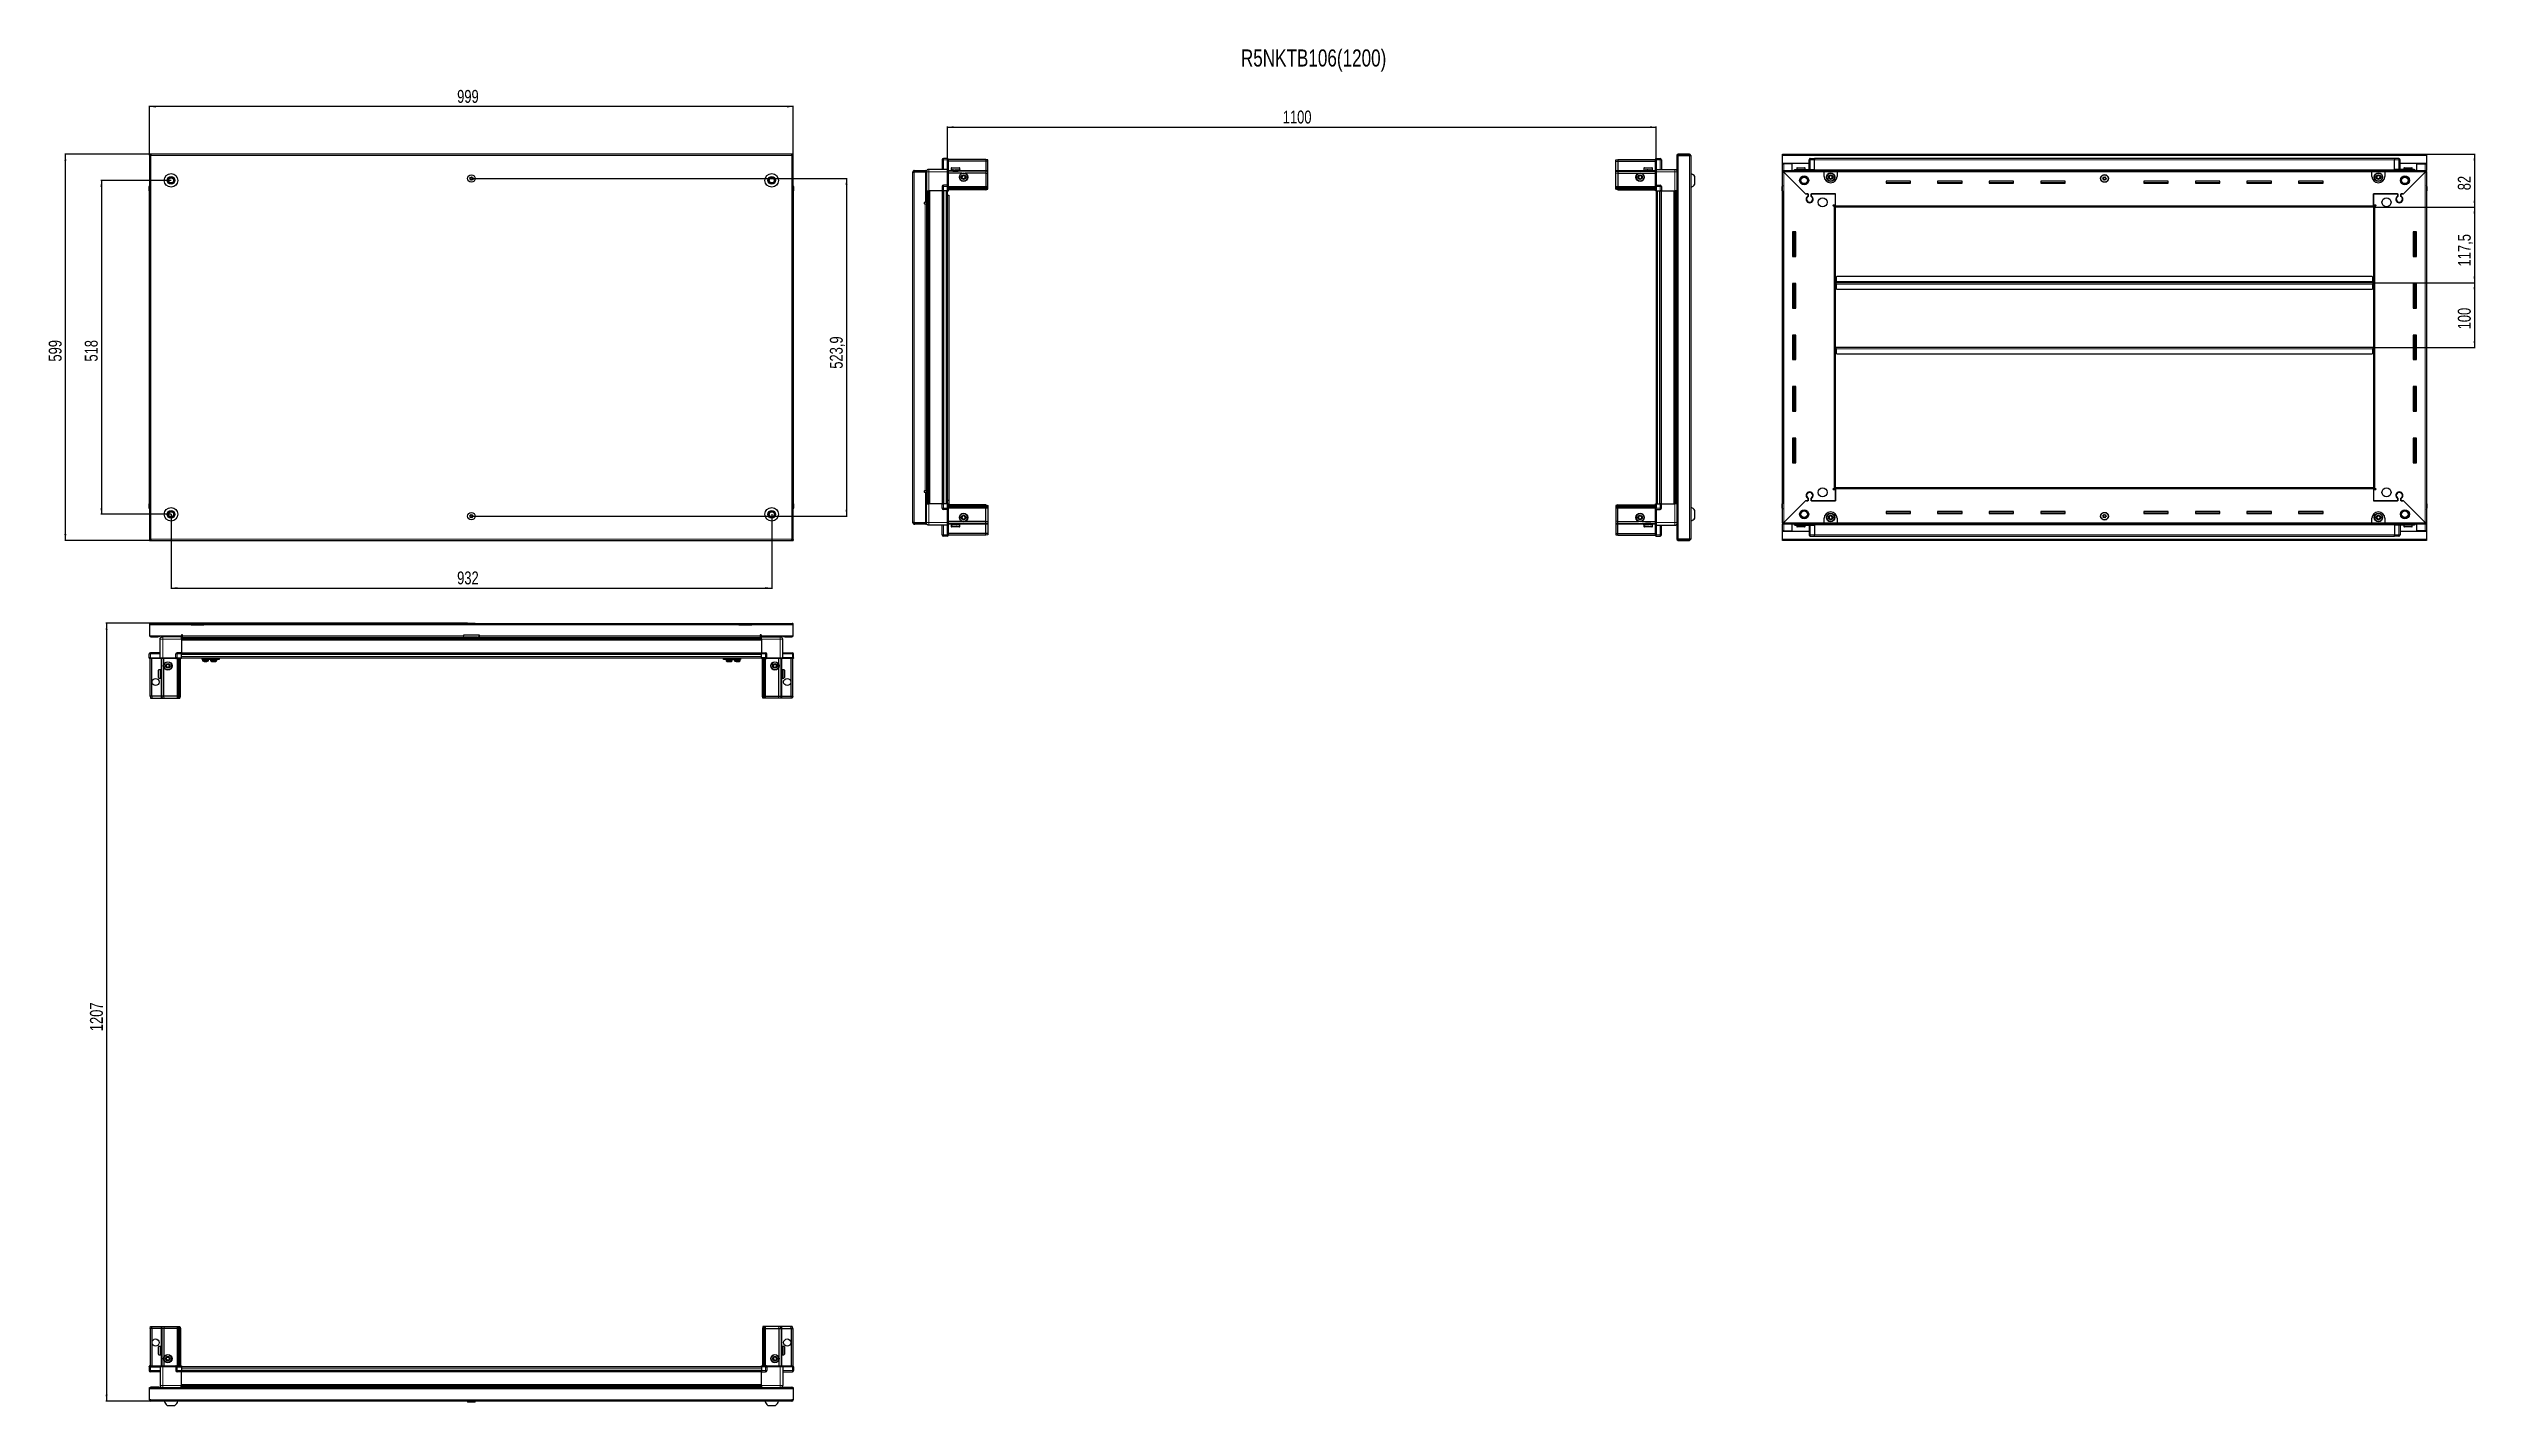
# Model space of a CAD drawing. Header units: millimetres. Extents: x 1415 to 5180, y -465 to 1640.
import ezdxf

# ---------------------------------------------------------------- set-up
doc = ezdxf.new("R2010")
doc.units = ezdxf.units.MM
doc.layers.add('FORMAT', color=7, linetype='Continuous')
doc.styles.add('SLDTEXTSTYLE0', font='TXT', dxfattribs={"width": 0.75})
doc.dimstyles.new('SLDDIMSTYLE0', dxfattribs={"dimtxt": 20, "dimasz": 10, "dimexe": 0, "dimexo": 0.0625, "dimgap": 5, "dimtad": 2, "dimdec": 1, "dimrnd": 1e-09, "dimzin": 12, "dimdsep": 46, "dimtxsty": 'SLDTEXTSTYLE0', "dimsah": 1, "dimcen": 0.09, "dimadec": 0, "dimazin": 3, "dimtfac": 1, "dimtofl": 0, "dimtmove": 0, "dimatfit": 3, "dimfxl": 0, "dimfrac": 2, "dimtolj": 1, "dimtzin": 12, "dimarcsym": 0})

msp = doc.modelspace()

# ---------------------------------------------------------------- texts
at = {"layer": 'FORMAT', "insert": (3264.72, 1638.42), "char_height": 26.4583, "attachment_point": 1, "style": 'SLDTEXTSTYLE0'}
msp.add_mtext('R5NKTB106(1200)', dxfattribs=at)

# ---------------------------------------------------------------- blocks, each defined once
blk = doc.blocks.new('_D')
at = {"layer": 'FORMAT'}
for p, q in [((1571.3, 1475.8), (1439.8, 1475.8)), ((1440.8, 876.8), (1440.8, 1475.8)), ((1571.3, 876.8), (1439.8, 876.8))]:
    blk.add_line(p, q, dxfattribs=at)
for points in [[(1440.8, 1475.8), (1439.3, 1465.8), (1442.4, 1465.8)], [(1440.8, 876.8), (1442.4, 886.8), (1439.3, 886.8)]]:
    blk.add_solid(points, dxfattribs=at)
at = {"layer": 'FORMAT', "insert": (1415, 1154.2), "char_height": 20, "attachment_point": 1, "rotation": 90, "style": 'SLDTEXTSTYLE0'}
blk.add_mtext('599', dxfattribs=at)
blk = doc.blocks.new('_D_1')
at = {"layer": 'FORMAT'}
for p, q in [((1571.3, 1475.8), (1571.3, 1550.8)), ((2570.3, 1549.8), (1571.3, 1549.8)), ((2570.3, 1475.8), (2570.3, 1550.8))]:
    blk.add_line(p, q, dxfattribs=at)
for points in [[(1571.3, 1549.8), (1581.3, 1548.3), (1581.3, 1551.4)], [(2570.3, 1549.8), (2560.3, 1551.4), (2560.3, 1548.3)]]:
    blk.add_solid(points, dxfattribs=at)
at = {"layer": 'FORMAT', "insert": (2048.7, 1575.6), "char_height": 20, "attachment_point": 1, "style": 'SLDTEXTSTYLE0'}
blk.add_mtext('999', dxfattribs=at)
blk = doc.blocks.new('_D_2')
at = {"layer": 'FORMAT'}
for p, q in [((1604.8, 917.3), (1604.8, 801.8)), ((2536.8, 917.3), (2536.8, 801.8)), ((1604.8, 802.8), (2536.8, 802.8))]:
    blk.add_line(p, q, dxfattribs=at)
for points in [[(1604.8, 802.8), (1614.8, 801.3), (1614.8, 804.4)], [(2536.8, 802.8), (2526.8, 804.4), (2526.8, 801.3)]]:
    blk.add_solid(points, dxfattribs=at)
at = {"layer": 'FORMAT', "insert": (2048.7, 828.6), "char_height": 20, "attachment_point": 1, "style": 'SLDTEXTSTYLE0'}
blk.add_mtext('932', dxfattribs=at)
blk = doc.blocks.new('_D_3')
at = {"layer": 'FORMAT'}
for p, q in [((2070.8, 1438.3), (2653.8, 1438.3)), ((2652.8, 1438.3), (2652.8, 914.5)), ((2070.8, 914.5), (2653.8, 914.5))]:
    blk.add_line(p, q, dxfattribs=at)
for points in [[(2652.8, 1438.3), (2651.3, 1428.3), (2654.4, 1428.3)], [(2652.8, 914.5), (2654.4, 924.5), (2651.3, 924.5)]]:
    blk.add_solid(points, dxfattribs=at)
at = {"layer": 'FORMAT', "insert": (2627, 1143.1), "char_height": 20, "attachment_point": 1, "rotation": 90, "style": 'SLDTEXTSTYLE0'}
blk.add_mtext('523,9', dxfattribs=at)
blk = doc.blocks.new('_D_4')
at = {"layer": 'FORMAT'}
for p, q in [((1604.8, 1435.3), (1495.8, 1435.3)), ((1496.8, 1435.3), (1496.8, 917.3)), ((1604.8, 917.3), (1495.8, 917.3))]:
    blk.add_line(p, q, dxfattribs=at)
for points in [[(1496.8, 1435.3), (1495.3, 1425.3), (1498.4, 1425.3)], [(1496.8, 917.3), (1498.4, 927.3), (1495.3, 927.3)]]:
    blk.add_solid(points, dxfattribs=at)
at = {"layer": 'FORMAT', "insert": (1471, 1154.2), "char_height": 20, "attachment_point": 1, "rotation": 90, "style": 'SLDTEXTSTYLE0'}
blk.add_mtext('518', dxfattribs=at)
blk = doc.blocks.new('_D_5')
at = {"layer": 'FORMAT'}
for p, q in [((2809.3, 1419.3), (2809.3, 1518.8)), ((2809.3, 1517.8), (3909.3, 1517.8)), ((3909.3, 1419.3), (3909.3, 1518.8))]:
    blk.add_line(p, q, dxfattribs=at)
for points in [[(2809.3, 1517.8), (2819.3, 1516.3), (2819.3, 1519.4)], [(3909.3, 1517.8), (3899.3, 1519.4), (3899.3, 1516.3)]]:
    blk.add_solid(points, dxfattribs=at)
at = {"layer": 'FORMAT', "insert": (3329.7, 1543.6), "char_height": 20, "attachment_point": 1, "style": 'SLDTEXTSTYLE0'}
blk.add_mtext('1100', dxfattribs=at)
blk = doc.blocks.new('_D_6')
at = {"layer": 'FORMAT'}
for p, q in [((5104.2, 1475.8), (5179.7, 1475.8)), ((5178.7, 1475.8), (5178.7, 1393.8)), ((5022.2, 1393.8), (5179.7, 1393.8))]:
    blk.add_line(p, q, dxfattribs=at)
for points in [[(5178.7, 1475.8), (5177.2, 1465.8), (5180.2, 1465.8)], [(5178.7, 1393.8), (5180.2, 1403.8), (5177.2, 1403.8)]]:
    blk.add_solid(points, dxfattribs=at)
at = {"layer": 'FORMAT', "insert": (5152.9, 1420), "char_height": 20, "attachment_point": 1, "rotation": 90, "style": 'SLDTEXTSTYLE0'}
blk.add_mtext('82', dxfattribs=at)
blk = doc.blocks.new('_D_7')
at = {"layer": 'FORMAT'}
for p, q in [((5021.2, 1276.3), (5179.7, 1276.3)), ((5178.7, 1276.3), (5178.7, 1176.3)), ((5021.2, 1176.3), (5179.7, 1176.3))]:
    blk.add_line(p, q, dxfattribs=at)
for points in [[(5178.7, 1276.3), (5177.2, 1266.3), (5180.2, 1266.3)], [(5178.7, 1176.3), (5180.2, 1186.3), (5177.2, 1186.3)]]:
    blk.add_solid(points, dxfattribs=at)
at = {"layer": 'FORMAT', "insert": (5152.9, 1204.2), "char_height": 20, "attachment_point": 1, "rotation": 90, "style": 'SLDTEXTSTYLE0'}
blk.add_mtext('100', dxfattribs=at)
blk = doc.blocks.new('_D_8')
at = {"layer": 'FORMAT'}
for p, q in [((5022.2, 1393.8), (5179.7, 1393.8)), ((5178.7, 1393.8), (5178.7, 1276.3)), ((5021.2, 1276.3), (5179.7, 1276.3))]:
    blk.add_line(p, q, dxfattribs=at)
for points in [[(5178.7, 1393.8), (5177.2, 1383.8), (5180.2, 1383.8)], [(5178.7, 1276.3), (5180.2, 1286.3), (5177.2, 1286.3)]]:
    blk.add_solid(points, dxfattribs=at)
at = {"layer": 'FORMAT', "insert": (5152.9, 1301.8), "char_height": 20, "attachment_point": 1, "rotation": 90, "style": 'SLDTEXTSTYLE0'}
blk.add_mtext('117,5', dxfattribs=at)
blk = doc.blocks.new('_D_9')
at = {"layer": 'FORMAT'}
for p, q in [((2065, 748.4), (1503.8, 748.4)), ((1504.8, 748.4), (1504.8, -458.6)), ((1573.4, -458.6), (1503.8, -458.6))]:
    blk.add_line(p, q, dxfattribs=at)
for points in [[(1504.8, 748.4), (1503.3, 738.4), (1506.4, 738.4)], [(1504.8, -458.6), (1506.4, -448.6), (1503.3, -448.6)]]:
    blk.add_solid(points, dxfattribs=at)
at = {"layer": 'FORMAT', "insert": (1479, 115.4), "char_height": 20, "attachment_point": 1, "rotation": 90, "style": 'SLDTEXTSTYLE0'}
blk.add_mtext('1207', dxfattribs=at)

# ---------------------------------------------------------------- dimensions: what is measured, and where the dimension line sits
at = {"layer": 'FORMAT'}
for base, p1, p2, picture, middle in [((1571.32, 1549.82), (2570.32, 1475.82), (1571.32, 1475.82), '_D_1', (2070.82, 1549.82)), ((2536.82, 802.82), (1604.82, 917.32), (2536.82, 917.32), '_D_2', (2070.82, 802.82))]:
    dim = msp.add_linear_dim(base=base, p1=p1, p2=p2, dimstyle='SLDDIMSTYLE0', dxfattribs=at)
    dim.commit()
    dim.dimension.update_dxf_attribs({"geometry": picture, "text_midpoint": middle, "dimtype": 160})
for base, p1, p2, angle, picture, middle in [((3909.28, 1517.82), (2809.28, 1419.32), (3909.28, 1419.32), 0, '_D_5', (3359.28, 1517.82)), ((1440.82, 1475.82), (1571.32, 876.82), (1571.32, 1475.82), 90, '_D', (1440.82, 1176.32)), ((5178.71, 1393.82), (5104.21, 1475.82), (5022.21, 1393.82), 90, '_D_6', (5178.71, 1434.82)), ((1496.82, 917.32), (1604.82, 1435.32), (1604.82, 917.32), 90, '_D_4', (1496.82, 1176.32)), ((2652.8202948, 914.47343353), (2070.8199379, 1438.32343353), (2070.8199379, 914.47343353), 90, '_D_3', (2652.8202948, 1176.39843353)), ((5178.71, 1276.32), (5022.21, 1393.82), (5021.21, 1276.32), 90, '_D_8', (5178.71, 1335.07)), ((5178.71, 1176.32), (5021.21, 1276.32), (5021.21, 1176.32), 90, '_D_7', (5178.71, 1226.32)), ((1504.82, -458.58), (2065.03, 748.42), (1573.42, -458.58), 90, '_D_9', (1504.82, 144.92))]:
    dim = msp.add_linear_dim(base=base, p1=p1, p2=p2, angle=angle, dimstyle='SLDDIMSTYLE0', dxfattribs=at)
    dim.commit()
    dim.dimension.update_dxf_attribs({"geometry": picture, "text_midpoint": middle, "dimtype": 160})

# ---------------------------------------------------------------- linework, layer by layer
at = {"color": 7, "linetype": 'Continuous', "lineweight": 25}
for p, q in [((1571.32, 1474.32), (1571.32, 1475.82)), ((1573.42, 1475.82), (1571.32, 1475.82)), ((1571.32, 1474.32), (1573.42, 1474.32)), ((1571.32, 1474.32), (1571.32, 1473.72)), ((1571.32, 1473.72), (1571.32, 878.92)), ((1571.32, 1473.72), (1573.42, 1473.72)), ((1573.42, 1475.82), (1573.42, 1473.72)), ((2568.22, 1475.82), (1573.42, 1475.82)), ((2568.22, 1473.72), (2568.22, 1475.82)), ((2570.32, 1475.82), (2568.22, 1475.82)), ((2568.22, 1474.32), (2570.32, 1474.32)), ((2568.22, 1473.72), (2570.32, 1473.72)), ((2570.32, 1474.32), (2570.32, 1475.82)), ((2570.32, 1473.72), (2570.32, 1474.32)), ((2570.32, 878.92), (2570.32, 1473.72)), ((2809.43, 1469.32), (2803.43, 1469.32)), ((2809.43, 1469.32), (2809.76, 1469.32)), ((2809.43, 1469.32), (2809.43, 1467.32)), ((2810.63, 1468.82), (2809.76, 1469.32)), ((2810.63, 1467.32), (2810.63, 1468.82)), ((3908.79, 1469.32), (3907.93, 1468.82)), ((3908.79, 1469.32), (3907.93, 1468.82)), ((3907.93, 1468.82), (3907.93, 1467.32)), ((3909.13, 1469.32), (3908.79, 1469.32)), ((3909.13, 1469.32), (3908.79, 1469.32)), ((3909.13, 1467.32), (3909.13, 1469.32)), ((3909.13, 1469.32), (3909.13, 1469.32)), ((3909.13, 1469.32), (3915.13, 1469.32)), ((3941.13, 1473.72), (3941.13, 1461.32)), ((3942.63, 1473.72), (3942.63, 1461.32)), ((3943.13, 1460.82), (3943.13, 1473.72)), ((3943.13, 1473.72), (3960.53, 1473.72)), ((3960.53, 1475.82), (3943.23, 1475.82)), ((3960.53, 1474.32), (3943.23, 1474.32)), ((3960.53, 1474.32), (3960.53, 1475.82)), ((3960.53, 1473.72), (3962.63, 1473.72)), ((3962.63, 1473.72), (3962.63, 878.92)), ((4105.21, 1475.82), (5104.21, 1475.82)), ((4105.21, 1473.72), (4105.21, 1475.82)), ((4105.21, 1461.32), (4105.21, 1473.72)), ((4146.89, 1468.82), (4146.89, 1468.82)), ((4148.21, 1469.32), (4154.71, 1469.32)), ((4148.21, 1469.32), (4154.71, 1469.32)), ((4154.71, 1469.32), (4154.71, 1469.32)), ((4154.71, 1469.32), (4154.71, 1469.32)), ((4154.71, 1469.32), (4154.71, 1467.32)), ((5054.71, 1469.17), (4154.71, 1469.17)), ((5054.71, 1469.32), (5054.71, 1469.32)), ((5061.21, 1469.32), (5054.71, 1469.32)), ((5061.21, 1469.32), (5054.71, 1469.32)), ((5054.71, 1469.32), (5054.71, 1467.32)), ((5104.21, 1475.82), (5104.21, 1473.72)), ((5104.21, 1473.72), (5104.21, 1461.32)), ((2755.93, 1443.96), (2755.63, 1443.96)), ((2755.63, 1432.39), (2755.63, 1443.96)), ((2755.63, 1432.39), (2755.93, 1432.39)), ((2757.43, 1448.47), (2755.93, 1448.47)), ((2755.93, 1447.97), (2755.93, 1448.47)), ((2755.93, 904.67), (2755.93, 1447.97)), ((2758.03, 1449.07), (2758.03, 1450.57)), ((2758.03, 1450.57), (2758.93, 1450.57)), ((2758.03, 1449.07), (2758.93, 1449.07)), ((2758.03, 1448.57), (2775.43, 1448.57)), ((2758.93, 1449.07), (2758.93, 1450.57)), ((2758.93, 1450.57), (2775.43, 1450.57)), ((2758.93, 1449.07), (2775.43, 1449.07)), ((2775.43, 1449.07), (2775.43, 1450.57)), ((2776.93, 1448.57), (2775.43, 1448.57)), ((2775.43, 1448.57), (2775.43, 1401.07)), ((2776.93, 1448.32), (2776.93, 1419.32)), ((2809.43, 1452.32), (2780.43, 1452.32)), ((2801.43, 1467.32), (2801.43, 1452.32)), ((2809.43, 1452.52), (2809.43, 1467.32)), ((2809.43, 1452.52), (2809.43, 1467.32)), ((2809.43, 1452.32), (2809.43, 1452.52)), ((2809.43, 1452.32), (2810.63, 1452.32)), ((2809.43, 1448.32), (2809.43, 1452.32)), ((2809.43, 1428.02), (2809.43, 1448.32)), ((2868.93, 1467.82), (2810.63, 1467.82)), ((2810.63, 1467.32), (2810.63, 1452.52)), ((2868.93, 1465.32), (2810.63, 1465.32)), ((2810.63, 1452.52), (2810.63, 1452.32)), ((2810.63, 1452.32), (2810.63, 1448.32)), ((2868.93, 1449.82), (2810.63, 1449.82)), ((2810.63, 1448.32), (2810.63, 1428.02)), ((2831.93, 1446.32), (2810.63, 1446.32)), ((2815.43, 1454.22), (2815.43, 1451.82)), ((2815.43, 1451.82), (2815.43, 1451.32)), ((2815.43, 1451.32), (2815.56, 1451.32)), ((2815.75, 1451.82), (2815.56, 1451.82)), ((2815.56, 1451.82), (2815.56, 1451.32)), ((2815.56, 1451.32), (2815.75, 1451.32)), ((2815.75, 1451.82), (2815.75, 1451.32)), ((2815.75, 1451.32), (2816.28, 1451.32)), ((2816.23, 1455.02), (2823.39, 1455.02)), ((2816.68, 1451.82), (2816.28, 1451.82)), ((2816.28, 1451.82), (2816.28, 1451.32)), ((2816.28, 1451.32), (2816.68, 1451.32)), ((2816.68, 1451.82), (2816.68, 1451.32)), ((2816.68, 1451.32), (2817.55, 1451.32)), ((2817.53, 1451.32), (2817.53, 1451.22)), ((2817.53, 1451.22), (2826.33, 1451.22)), ((2818.12, 1451.82), (2817.55, 1451.82)), ((2817.55, 1451.82), (2817.55, 1451.32)), ((2817.55, 1451.32), (2818.12, 1451.32)), ((2817.93, 1450.82), (2818.62, 1450.34)), ((2817.93, 1450.82), (2822.96, 1450.82)), ((2818.62, 1450.34), (2817.93, 1449.86)), ((2817.93, 1449.86), (2817.93, 1449.82)), ((2817.93, 1449.86), (2822.96, 1449.86)), ((2818.12, 1451.82), (2818.12, 1451.32)), ((2818.12, 1451.32), (2819.25, 1451.32)), ((2818.62, 1450.34), (2822.78, 1450.34)), ((2819.94, 1451.82), (2819.25, 1451.82)), ((2819.25, 1451.82), (2819.25, 1451.32)), ((2819.25, 1451.32), (2819.94, 1451.32)), ((2819.94, 1451.82), (2819.94, 1451.32)), ((2819.94, 1451.32), (2821.21, 1451.32)), ((2821.95, 1451.82), (2821.21, 1451.82)), ((2821.21, 1451.82), (2821.21, 1451.32)), ((2821.21, 1451.32), (2821.44, 1451.32)), ((2821.44, 1451.82), (2821.44, 1451.32)), ((2821.94, 1451.82), (2821.94, 1451.32)), ((2821.94, 1451.32), (2821.95, 1451.32)), ((2821.95, 1451.82), (2821.95, 1451.32)), ((2821.95, 1451.32), (2823.24, 1451.32)), ((2822.78, 1450.34), (2825.24, 1450.34)), ((2822.96, 1450.82), (2825.93, 1450.82)), ((2822.96, 1449.86), (2825.93, 1449.86)), ((2823.95, 1451.82), (2823.24, 1451.82)), ((2823.24, 1451.82), (2823.24, 1451.32)), ((2823.3, 1451.82), (2823.3, 1451.32)), ((2823.3, 1451.32), (2823.95, 1451.32)), ((2823.39, 1455.02), (2827.63, 1455.02)), ((2823.95, 1451.82), (2823.95, 1451.32)), ((2823.95, 1451.32), (2825.14, 1451.32)), ((2825.76, 1451.82), (2825.14, 1451.82)), ((2825.14, 1451.82), (2825.14, 1451.32)), ((2825.14, 1451.32), (2825.76, 1451.32)), ((2825.24, 1450.34), (2825.93, 1450.82)), ((2825.93, 1449.86), (2825.24, 1450.34)), ((2825.76, 1451.82), (2825.76, 1451.32)), ((2825.76, 1451.32), (2826.73, 1451.32)), ((2825.93, 1449.82), (2825.93, 1449.86)), ((2826.33, 1451.22), (2826.33, 1451.32)), ((2827.2, 1451.82), (2826.73, 1451.82)), ((2826.73, 1451.82), (2826.73, 1451.32)), ((2826.73, 1451.32), (2827.2, 1451.32)), ((2827.2, 1451.82), (2827.2, 1451.32)), ((2827.2, 1451.32), (2827.85, 1451.32)), ((2828.11, 1451.82), (2827.85, 1451.82)), ((2827.85, 1451.82), (2827.85, 1451.32)), ((2827.85, 1451.32), (2828.11, 1451.32)), ((2828.11, 1451.82), (2828.11, 1451.32)), ((2828.11, 1451.32), (2828.39, 1451.32)), ((2828.43, 1451.82), (2828.39, 1451.82)), ((2828.39, 1451.82), (2828.39, 1451.32)), ((2828.39, 1451.32), (2828.43, 1451.32)), ((2828.43, 1451.82), (2828.43, 1454.22)), ((2828.43, 1451.82), (2828.43, 1451.32)), ((2868.93, 1446.32), (2836.93, 1446.32)), ((2868.93, 1467.82), (2868.93, 1465.32)), ((2871.93, 1467.02), (2868.93, 1467.82)), ((2868.93, 1465.32), (2868.93, 1450.82)), ((2871.93, 1465.17), (2868.93, 1465.32)), ((2868.93, 1450.82), (2868.93, 1449.82)), ((2868.93, 1449.82), (2868.93, 1446.32)), ((2871.93, 1449.02), (2868.93, 1449.82)), ((2868.93, 1446.32), (2868.93, 1425.82)), ((2868.93, 1446.32), (2871.93, 1445.99)), ((2871.93, 1465.17), (2871.93, 1467.02)), ((2871.93, 1450.82), (2871.93, 1465.17)), ((2871.93, 1449.02), (2871.93, 1450.82)), ((2871.93, 1445.99), (2871.93, 1449.02)), ((2871.93, 1425.82), (2871.93, 1445.99)), ((3846.63, 1467.02), (3849.63, 1467.82)), ((3846.63, 1465.17), (3846.63, 1467.02)), ((3846.63, 1465.17), (3849.63, 1465.32)), ((3846.63, 1450.82), (3846.63, 1465.17)), ((3846.63, 1449.02), (3846.63, 1450.82)), ((3846.63, 1449.02), (3849.63, 1449.82)), ((3846.63, 1445.99), (3846.63, 1449.02)), ((3849.63, 1446.32), (3846.63, 1445.99)), ((3846.63, 1425.82), (3846.63, 1445.99)), ((3849.63, 1467.82), (3849.63, 1465.32)), ((3849.63, 1467.82), (3907.93, 1467.82)), ((3849.63, 1465.32), (3849.63, 1450.82)), ((3849.63, 1465.32), (3907.93, 1465.32)), ((3849.63, 1450.82), (3849.63, 1449.82)), ((3849.63, 1449.82), (3849.63, 1446.32)), ((3849.63, 1449.82), (3907.93, 1449.82)), ((3849.63, 1446.32), (3849.63, 1425.82)), ((3849.63, 1446.32), (3881.63, 1446.32)), ((3886.63, 1446.32), (3907.93, 1446.32)), ((3890.13, 1454.22), (3890.13, 1451.32)), ((3890.13, 1451.32), (3890.16, 1451.32)), ((3890.28, 1451.82), (3890.16, 1451.82)), ((3890.16, 1451.82), (3890.16, 1451.32)), ((3890.16, 1451.32), (3890.28, 1451.32)), ((3890.28, 1451.82), (3890.28, 1451.32)), ((3890.28, 1451.32), (3890.69, 1451.32)), ((3891.03, 1451.82), (3890.69, 1451.82)), ((3890.69, 1451.82), (3890.69, 1451.32)), ((3890.69, 1451.32), (3891.03, 1451.32)), ((3890.93, 1455.02), (3902.33, 1455.02)), ((3891.03, 1451.82), (3891.03, 1451.32)), ((3891.03, 1451.32), (3891.8, 1451.32)), ((3892.33, 1451.82), (3891.8, 1451.82)), ((3891.8, 1451.82), (3891.8, 1451.32)), ((3891.8, 1451.32), (3892.33, 1451.32)), ((3892.23, 1451.32), (3892.23, 1451.22)), ((3892.23, 1451.22), (3901.03, 1451.22)), ((3892.33, 1451.82), (3892.33, 1451.32)), ((3892.33, 1451.32), (3893.39, 1451.32)), ((3892.63, 1450.82), (3893.32, 1450.34)), ((3892.63, 1450.82), (3900.63, 1450.82)), ((3893.32, 1450.34), (3892.63, 1449.86)), ((3892.63, 1449.86), (3892.63, 1449.82)), ((3892.63, 1449.86), (3900.63, 1449.86)), ((3893.32, 1450.34), (3899.94, 1450.34)), ((3894.05, 1451.82), (3893.39, 1451.82)), ((3893.39, 1451.82), (3893.39, 1451.32)), ((3893.39, 1451.32), (3894.05, 1451.32)), ((3894.05, 1451.82), (3894.05, 1451.32)), ((3894.05, 1451.32), (3895.29, 1451.32)), ((3896.02, 1451.82), (3895.29, 1451.82)), ((3895.29, 1451.82), (3895.29, 1451.32)), ((3895.29, 1451.32), (3895.72, 1451.32)), ((3895.72, 1451.82), (3895.72, 1451.32)), ((3896.02, 1451.82), (3896.02, 1451.32)), ((3896.02, 1451.32), (3897.32, 1451.32)), ((3898.05, 1451.82), (3897.32, 1451.82)), ((3897.32, 1451.82), (3897.32, 1451.32)), ((3897.59, 1451.82), (3897.59, 1451.32)), ((3897.59, 1451.32), (3898.05, 1451.32)), ((3898.05, 1451.82), (3898.05, 1451.32)), ((3898.05, 1451.32), (3899.28, 1451.32)), ((3899.94, 1451.82), (3899.28, 1451.82)), ((3899.28, 1451.82), (3899.28, 1451.32)), ((3899.28, 1451.32), (3899.94, 1451.32)), ((3899.94, 1451.82), (3899.94, 1451.32)), ((3899.94, 1451.32), (3900.98, 1451.32)), ((3899.94, 1450.34), (3900.63, 1450.82)), ((3900.63, 1449.86), (3899.94, 1450.34)), ((3900.63, 1449.82), (3900.63, 1449.86)), ((3901.5, 1451.82), (3900.98, 1451.82)), ((3900.98, 1451.82), (3900.98, 1451.32)), ((3900.98, 1451.32), (3901.5, 1451.32)), ((3901.03, 1451.22), (3901.03, 1451.32)), ((3901.5, 1451.82), (3901.5, 1451.32)), ((3901.5, 1451.32), (3902.26, 1451.32)), ((3902.59, 1451.82), (3902.26, 1451.82)), ((3902.26, 1451.82), (3902.26, 1451.32)), ((3902.26, 1451.32), (3902.59, 1451.32)), ((3902.59, 1451.82), (3902.59, 1451.32)), ((3902.59, 1451.32), (3902.99, 1451.32)), ((3903.1, 1451.82), (3902.99, 1451.82)), ((3902.99, 1451.82), (3902.99, 1451.32)), ((3902.99, 1451.32), (3903.1, 1451.32)), ((3903.1, 1451.82), (3903.1, 1451.32)), ((3903.1, 1451.32), (3903.13, 1451.32)), ((3903.13, 1451.32), (3903.13, 1454.22)), ((3907.93, 1452.52), (3907.93, 1467.32)), ((3907.93, 1452.32), (3907.93, 1452.52)), ((3909.13, 1452.32), (3907.93, 1452.32)), ((3907.93, 1448.32), (3907.93, 1452.32)), ((3907.93, 1428.02), (3907.93, 1448.32)), ((3909.13, 1467.32), (3909.13, 1452.52)), ((3909.13, 1452.52), (3909.13, 1452.32)), ((3909.13, 1452.32), (3909.13, 1448.32)), ((3909.13, 1452.32), (3938.13, 1452.32)), ((3909.13, 1448.32), (3909.13, 1428.02)), ((3917.13, 1467.32), (3917.13, 1452.32)), ((3941.03, 1460.82), (3941.03, 891.82)), ((3941.03, 1460.82), (3943.13, 1460.82)), ((3941.13, 1461.32), (3942.63, 1461.32)), ((3969.23, 1429.32), (3969.23, 1441.32)), ((4146.21, 1461.32), (4105.21, 1461.32)), ((4105.21, 1460.82), (4105.21, 1461.32)), ((4105.21, 1450.57), (4105.21, 1460.82)), ((4105.21, 1460.82), (4107.31, 1460.82)), ((4105.21, 1449.07), (4105.21, 1450.57)), ((4105.21, 1450.57), (4106.21, 1450.57)), ((4105.21, 1448.57), (4105.21, 1449.07)), ((4105.21, 1449.07), (4106.21, 1449.07)), ((4105.21, 904.07), (4105.21, 1448.57)), ((4106.71, 1448.57), (4105.21, 1448.57)), ((4106.21, 1450.57), (4169.71, 1450.57)), ((4106.21, 1449.07), (4106.21, 1450.57)), ((4106.71, 1460.82), (4106.71, 1461.32)), ((4106.81, 1448.47), (4140.71, 1414.57)), ((4120.21, 1460.82), (4107.31, 1460.82)), ((4141.41, 1413.87), (4107.31, 1447.97)), ((4120.21, 1450.57), (4120.21, 1460.82)), ((4125.71, 1452.32), (4154.71, 1452.32)), ((4127.21, 1454.22), (4127.21, 1452.32)), ((4128.01, 1455.02), (4139.41, 1455.02)), ((4140.21, 1452.32), (4140.21, 1454.22)), ((4146.21, 1452.32), (4146.21, 1467.32)), ((4154.63, 1450.57), (4154.71, 1452.29)), ((4154.71, 1452.32), (4154.71, 1467.32)), ((4154.71, 1452.32), (4154.71, 1451.82)), ((4154.71, 1451.17), (5054.71, 1451.17)), ((4169.71, 1448.47), (4169.71, 1450.57)), ((4169.71, 1450.57), (4189.71, 1450.57)), ((4169.71, 1449.07), (4189.71, 1449.07)), ((4169.71, 1441.57), (4169.71, 1448.47)), ((4189.71, 1450.57), (4189.71, 1448.47)), ((4189.71, 1450.57), (5019.71, 1450.57)), ((4189.71, 1448.47), (4189.71, 1441.57)), ((4303.71, 1434.32), (4265.71, 1434.32)), ((4265.71, 1434.32), (4265.71, 1430.82)), ((4303.71, 1431.57), (4265.71, 1431.57)), ((4303.71, 1430.82), (4303.71, 1434.32)), ((4383.71, 1434.32), (4345.71, 1434.32)), ((4345.71, 1434.32), (4345.71, 1430.82)), ((4383.71, 1431.57), (4345.71, 1431.57)), ((4383.71, 1430.82), (4383.71, 1434.32)), ((4463.71, 1434.32), (4425.71, 1434.32)), ((4425.71, 1434.32), (4425.71, 1430.82)), ((4463.71, 1431.57), (4425.71, 1431.57)), ((4463.71, 1430.82), (4463.71, 1434.32)), ((4543.71, 1434.32), (4505.71, 1434.32)), ((4505.71, 1434.32), (4505.71, 1430.82)), ((4543.71, 1431.57), (4505.71, 1431.57)), ((4543.71, 1430.82), (4543.71, 1434.32)), ((4703.71, 1434.32), (4665.71, 1434.32)), ((4665.71, 1434.32), (4665.71, 1430.82)), ((4703.71, 1431.57), (4665.71, 1431.57)), ((4703.71, 1430.82), (4703.71, 1434.32)), ((4783.71, 1434.32), (4745.71, 1434.32)), ((4745.71, 1434.32), (4745.71, 1430.82)), ((4783.71, 1431.57), (4745.71, 1431.57)), ((4783.71, 1430.82), (4783.71, 1434.32)), ((4863.71, 1434.32), (4825.71, 1434.32)), ((4825.71, 1434.32), (4825.71, 1430.82)), ((4863.71, 1431.57), (4825.71, 1431.57)), ((4863.71, 1430.82), (4863.71, 1434.32)), ((4943.71, 1434.32), (4905.71, 1434.32)), ((4905.71, 1434.32), (4905.71, 1430.82)), ((4943.71, 1431.57), (4905.71, 1431.57)), ((4943.71, 1430.82), (4943.71, 1434.32)), ((5019.71, 1448.47), (5019.71, 1450.57)), ((5019.71, 1450.57), (5039.71, 1450.57)), ((5019.71, 1449.07), (5039.71, 1449.07)), ((5019.71, 1441.57), (5019.71, 1448.47)), ((5039.71, 1450.57), (5039.71, 1448.47)), ((5039.71, 1450.57), (5103.21, 1450.57)), ((5039.71, 1448.47), (5039.71, 1441.57)), ((5054.71, 1452.32), (5054.71, 1467.32)), ((5083.71, 1452.32), (5054.71, 1452.32)), ((5054.71, 1452.32), (5054.71, 1451.82)), ((5054.71, 1452.29), (5054.78, 1450.57)), ((5063.21, 1467.32), (5063.21, 1467.32)), ((5063.21, 1452.32), (5063.21, 1467.32)), ((5104.21, 1461.32), (5063.21, 1461.32)), ((5102.11, 1447.97), (5068.01, 1413.87)), ((5068.71, 1414.57), (5102.61, 1448.47)), ((5069.21, 1454.22), (5069.21, 1452.32)), ((5070.01, 1455.02), (5081.41, 1455.02)), ((5082.21, 1452.32), (5082.21, 1454.22)), ((5089.21, 1460.82), (5102.11, 1460.82)), ((5089.21, 1450.57), (5089.21, 1460.82)), ((5102.11, 1460.82), (5104.21, 1460.82)), ((5102.71, 1460.82), (5102.71, 1461.32)), ((5102.71, 1448.57), (5104.21, 1448.57)), ((5103.21, 1449.07), (5103.21, 1450.57)), ((5103.21, 1450.57), (5104.21, 1450.57)), ((5103.21, 1449.07), (5104.21, 1449.07)), ((5104.21, 1460.82), (5104.21, 1461.32)), ((5104.21, 1460.82), (5104.21, 1450.57)), ((5104.21, 1449.07), (5104.21, 1450.57)), ((5104.21, 1449.07), (5104.21, 1448.57)), ((5104.21, 1448.57), (5104.21, 904.07)), ((1570.82, 1425.82), (1570.82, 1419.32)), ((1570.82, 1419.32), (1570.82, 1425.82)), ((1570.82, 1419.32), (1570.82, 1419.32)), ((1571.32, 1419.32), (1570.82, 1419.32)), ((1570.97, 1419.32), (1570.97, 933.32)), ((2570.32, 1427.15), (2570.32, 1427.15)), ((2570.32, 1419.32), (2570.82, 1419.32)), ((2570.67, 933.32), (2570.67, 1419.32)), ((2570.82, 1425.82), (2570.82, 1419.32)), ((2570.82, 1419.32), (2570.82, 1425.82)), ((2570.82, 1419.32), (2570.82, 1419.32)), ((2570.82, 1419.32), (2570.82, 1419.32)), ((2775.43, 1401.07), (2774.08, 1401.07)), ((2774.08, 1399.07), (2774.83, 1399.07)), ((2774.83, 1399.07), (2776.93, 1399.07)), ((2775.43, 1422.07), (2776.93, 1422.07)), ((2776.93, 1419.32), (2775.43, 1419.32)), ((2776.93, 1399.07), (2776.93, 953.57)), ((2777.58, 933.32), (2777.58, 1419.32)), ((2779.37, 1419.32), (2779.37, 933.32)), ((2779.4, 1419.32), (2779.4, 933.32)), ((2801.43, 1419.32), (2780.43, 1419.32)), ((2801.43, 1425.82), (2801.43, 1419.32)), ((2801.43, 1419.32), (2803.43, 1419.32)), ((2802.08, 933.32), (2802.08, 1419.32)), ((2809.43, 1427.82), (2803.43, 1427.82)), ((2809.43, 1419.32), (2803.43, 1419.32)), ((2809.28, 933.32), (2809.28, 1419.32)), ((2809.28, 1412.32), (2811.78, 1412.32)), ((2809.43, 1427.82), (2809.43, 1428.02)), ((2809.43, 1427.82), (2809.43, 1425.82)), ((2809.43, 1427.82), (2810.63, 1427.82)), ((2809.43, 1419.32), (2809.43, 1425.82)), ((2809.43, 1419.32), (2809.43, 1425.82)), ((2809.43, 1419.32), (2809.76, 1419.32)), ((2809.43, 1419.32), (2809.43, 1419.32)), ((2809.76, 1419.32), (2809.76, 1425.82)), ((2810.63, 1419.32), (2809.76, 1419.32)), ((2809.76, 1419.32), (2809.76, 1419.32)), ((2810.63, 1428.02), (2810.63, 1427.82)), ((2810.63, 1427.15), (2810.63, 1427.82)), ((2810.63, 1427.15), (2810.63, 1419.32)), ((2868.93, 1424.82), (2810.63, 1424.82)), ((2868.93, 1423.82), (2810.63, 1423.82)), ((2868.93, 1422.32), (2810.63, 1422.32)), ((2868.93, 1420.82), (2810.63, 1420.82)), ((2811.78, 1412.32), (2811.78, 938.82)), ((2868.93, 1425.82), (2868.93, 1424.82)), ((2868.93, 1424.82), (2868.93, 1423.82)), ((2868.93, 1424.82), (2871.93, 1424.02)), ((2868.93, 1423.82), (2868.93, 1422.32)), ((2868.93, 1423.82), (2871.93, 1423.28)), ((2868.93, 1422.32), (2871.93, 1422.78)), ((2868.93, 1422.32), (2868.93, 1420.82)), ((2868.93, 1420.82), (2871.93, 1421.63)), ((2871.93, 1424.02), (2871.93, 1425.82)), ((2871.93, 1423.28), (2871.93, 1424.02)), ((2871.93, 1422.78), (2871.93, 1423.28)), ((2871.93, 1421.63), (2871.93, 1422.78)), ((3846.63, 1424.02), (3846.63, 1425.82)), ((3849.63, 1424.82), (3846.63, 1424.02)), ((3846.63, 1423.28), (3846.63, 1424.02)), ((3849.63, 1423.82), (3846.63, 1423.28)), ((3846.63, 1422.78), (3846.63, 1423.28)), ((3849.63, 1422.32), (3846.63, 1422.78)), ((3846.63, 1421.63), (3846.63, 1422.78)), ((3849.63, 1420.82), (3846.63, 1421.63)), ((3849.63, 1425.82), (3849.63, 1424.82)), ((3849.63, 1424.82), (3849.63, 1423.82)), ((3849.63, 1424.82), (3907.93, 1424.82)), ((3849.63, 1423.82), (3907.93, 1423.82)), ((3849.63, 1423.82), (3849.63, 1422.32)), ((3849.63, 1422.32), (3907.93, 1422.32)), ((3849.63, 1422.32), (3849.63, 1420.82)), ((3849.63, 1420.82), (3907.93, 1420.82)), ((3907.93, 1427.82), (3907.93, 1428.02)), ((3909.13, 1427.82), (3907.93, 1427.82)), ((3907.93, 1427.82), (3907.93, 1427.15)), ((3907.93, 1419.32), (3907.93, 1427.15)), ((3908.79, 1419.32), (3907.93, 1419.32)), ((3908.79, 1425.82), (3908.79, 1419.32)), ((3909.13, 1419.32), (3908.79, 1419.32)), ((3909.13, 1428.02), (3909.13, 1427.82)), ((3909.13, 1425.82), (3909.13, 1427.82)), ((3909.13, 1425.82), (3909.13, 1427.82)), ((3909.13, 1427.82), (3915.13, 1427.82)), ((3909.13, 1425.82), (3909.13, 1419.32)), ((3909.13, 1419.32), (3915.13, 1419.32)), ((3909.28, 1419.32), (3909.28, 933.32)), ((3917.13, 1419.32), (3915.13, 1419.32)), ((3916.48, 1419.32), (3916.48, 933.32)), ((3917.13, 1425.82), (3917.13, 1419.32)), ((3917.13, 1419.32), (3938.13, 1419.32)), ((3939.15, 933.32), (3939.15, 1419.32)), ((3939.18, 933.32), (3939.18, 1419.32)), ((3940.98, 1419.32), (3940.98, 933.32)), ((4104.71, 1425.82), (4104.71, 1419.32)), ((4104.71, 1419.32), (4104.71, 1425.82)), ((4104.71, 1419.32), (4104.71, 1419.32)), ((4105.21, 1419.32), (4104.71, 1419.32)), ((4104.86, 1419.32), (4104.86, 933.32)), ((4140.71, 1414.57), (4144.91, 1414.57)), ((4142.11, 1414.57), (4141.41, 1413.87)), ((4144.21, 1414.57), (4142.11, 1414.57)), ((4144.21, 1414.57), (4144.21, 1410.68)), ((4144.91, 1414.57), (4144.91, 1410.29)), ((4145.21, 1401.71), (4145.21, 1400.95)), ((4149.51, 1414.57), (4187.21, 1414.57)), ((4149.51, 1410.29), (4149.51, 1414.57)), ((4150.21, 1410.68), (4150.21, 1414.57)), ((4187.21, 1414.57), (4150.21, 1414.57)), ((4184.36, 1397.32), (4187.21, 1397.32)), ((4185.11, 1395.32), (4184.36, 1395.32)), ((4185.11, 1395.32), (4187.21, 1395.32)), ((4187.21, 1396.32), (4185.21, 1396.32)), ((4185.21, 1396.32), (4185.21, 1395.32)), ((4187.21, 1397.32), (4187.21, 1414.57)), ((4187.21, 1395.92), (4187.21, 1414.57)), ((4187.21, 1393.82), (4187.21, 1395.92)), ((4187.21, 958.82), (4187.21, 1393.82)), ((5022.21, 1393.82), (4187.21, 1393.82)), ((4265.71, 1430.82), (4303.71, 1430.82)), ((4345.71, 1430.82), (4383.71, 1430.82)), ((4425.71, 1430.82), (4463.71, 1430.82)), ((4505.71, 1430.82), (4543.71, 1430.82)), ((4665.71, 1430.82), (4703.71, 1430.82)), ((4745.71, 1430.82), (4783.71, 1430.82)), ((4825.71, 1430.82), (4863.71, 1430.82)), ((4905.71, 1430.82), (4943.71, 1430.82)), ((5022.21, 1414.57), (5022.21, 1397.32)), ((5059.21, 1414.57), (5022.21, 1414.57)), ((5022.21, 1414.57), (5059.91, 1414.57)), ((5022.21, 1395.92), (5022.21, 1414.57)), ((5022.21, 1397.32), (5025.06, 1397.32)), ((5024.21, 1396.32), (5022.21, 1396.32)), ((5022.21, 1395.92), (5022.21, 1393.82)), ((5022.21, 1395.32), (5024.31, 1395.32)), ((5022.21, 1393.82), (5022.21, 958.82)), ((5024.21, 1395.32), (5024.21, 1396.32)), ((5025.06, 1395.32), (5024.31, 1395.32)), ((5059.21, 1414.57), (5059.21, 1410.68)), ((5059.91, 1414.57), (5059.91, 1410.29)), ((5064.21, 1401.71), (5064.21, 1400.95)), ((5064.51, 1414.57), (5068.71, 1414.57)), ((5064.51, 1410.29), (5064.51, 1414.57)), ((5067.31, 1414.57), (5065.21, 1414.57)), ((5065.21, 1410.68), (5065.21, 1414.57)), ((5068.01, 1413.87), (5067.31, 1414.57)), ((5104.21, 1427.15), (5104.21, 1427.15)), ((5104.21, 1419.32), (5104.71, 1419.32)), ((5104.56, 933.32), (5104.56, 1419.32)), ((5104.71, 1425.82), (5104.71, 1419.32)), ((5104.71, 1419.32), (5104.71, 1425.82)), ((5104.71, 1419.32), (5104.71, 1419.32)), ((5104.71, 1419.32), (5104.71, 1419.32)), ((4125.71, 1355.32), (4120.71, 1355.32)), ((4120.71, 1355.32), (4120.71, 1317.32)), ((4122.86, 1317.32), (4122.86, 1355.32)), ((4124.65, 1317.32), (4124.65, 1355.32)), ((4124.69, 1317.32), (4124.69, 1355.32)), ((4125.71, 1317.32), (4125.71, 1355.32)), ((5083.71, 1355.32), (5083.71, 1317.32)), ((5088.71, 1355.32), (5083.71, 1355.32)), ((5084.73, 1355.32), (5084.73, 1317.32)), ((5084.77, 1355.32), (5084.77, 1317.32)), ((5086.56, 1355.32), (5086.56, 1317.32)), ((5088.71, 1317.32), (5088.71, 1355.32)), ((4120.71, 1317.32), (4125.71, 1317.32)), ((4189.21, 1286.32), (4188.21, 1285.32)), ((4188.21, 1285.32), (4188.21, 1278.42)), ((5020.21, 1286.32), (4189.21, 1286.32)), ((5021.21, 1285.32), (5020.21, 1286.32)), ((5021.21, 1278.42), (5021.21, 1285.32)), ((5083.71, 1317.32), (5088.71, 1317.32)), ((4125.71, 1275.32), (4120.71, 1275.32)), ((4120.71, 1275.32), (4120.71, 1237.32)), ((4122.86, 1237.32), (4122.86, 1275.32)), ((4124.65, 1237.32), (4124.65, 1275.32)), ((4124.69, 1237.32), (4124.69, 1275.32)), ((4125.71, 1237.32), (4125.71, 1275.32)), ((4187.96, 1276.32), (4187.21, 1276.32)), ((4188.21, 1279.17), (4187.96, 1279.17)), ((4187.96, 1279.17), (4187.96, 1276.32)), ((4187.96, 1276.32), (4187.96, 1273.47)), ((4187.96, 1273.47), (4188.21, 1273.47)), ((4188.21, 1276.32), (4188.21, 1278.42)), ((5021.21, 1276.32), (4188.21, 1276.32)), ((4188.21, 1274.22), (4188.21, 1276.32)), ((4188.21, 1274.22), (4188.21, 1267.32)), ((4188.21, 1267.32), (4189.21, 1266.32)), ((4189.21, 1266.32), (5020.21, 1266.32)), ((5020.21, 1266.32), (5021.21, 1267.32)), ((5021.46, 1279.17), (5021.21, 1279.17)), ((5021.21, 1278.42), (5021.21, 1276.32)), ((5021.21, 1276.32), (5021.21, 1274.22)), ((5021.21, 1267.32), (5021.21, 1274.22)), ((5021.21, 1273.47), (5021.46, 1273.47)), ((5021.46, 1276.32), (5021.46, 1279.17)), ((5022.21, 1276.32), (5021.46, 1276.32)), ((5021.46, 1273.47), (5021.46, 1276.32)), ((5083.71, 1275.32), (5083.71, 1237.32)), ((5088.71, 1275.32), (5083.71, 1275.32)), ((5084.73, 1275.32), (5084.73, 1237.32)), ((5084.77, 1275.32), (5084.77, 1237.32)), ((5086.56, 1275.32), (5086.56, 1237.32)), ((5088.71, 1237.32), (5088.71, 1275.32)), ((4120.71, 1237.32), (4125.71, 1237.32)), ((5083.71, 1237.32), (5088.71, 1237.32)), ((4125.71, 1195.32), (4120.71, 1195.32)), ((4120.71, 1195.32), (4120.71, 1157.32)), ((4122.86, 1157.32), (4122.86, 1195.32)), ((4124.65, 1157.32), (4124.65, 1195.32)), ((4124.69, 1157.32), (4124.69, 1195.32)), ((4125.71, 1157.32), (4125.71, 1195.32)), ((4187.21, 1176.32), (4187.96, 1176.32)), ((4187.96, 1176.32), (4187.96, 1173.47)), ((4187.96, 1173.47), (4188.21, 1173.47)), ((4188.21, 1174.22), (4188.21, 1176.32)), ((4188.21, 1176.32), (5021.21, 1176.32)), ((4188.21, 1174.22), (4188.21, 1167.32)), ((4188.21, 1167.32), (4189.21, 1166.32)), ((5020.21, 1166.32), (5021.21, 1167.32)), ((5021.21, 1176.32), (5021.21, 1174.22)), ((5021.21, 1167.32), (5021.21, 1174.22)), ((5021.21, 1173.47), (5021.46, 1173.47)), ((5021.46, 1173.47), (5021.46, 1176.32)), ((5021.46, 1176.32), (5022.21, 1176.32)), ((5083.71, 1195.32), (5083.71, 1157.32)), ((5088.71, 1195.32), (5083.71, 1195.32)), ((5084.73, 1195.32), (5084.73, 1157.32)), ((5084.77, 1195.32), (5084.77, 1157.32)), ((5086.56, 1195.32), (5086.56, 1157.32)), ((5088.71, 1157.32), (5088.71, 1195.32)), ((4120.71, 1157.32), (4125.71, 1157.32)), ((4189.21, 1166.32), (5020.21, 1166.32)), ((5083.71, 1157.32), (5088.71, 1157.32)), ((4125.71, 1115.32), (4120.71, 1115.32)), ((4120.71, 1115.32), (4120.71, 1077.32)), ((4122.86, 1077.32), (4122.86, 1115.32)), ((4124.65, 1077.32), (4124.65, 1115.32)), ((4124.69, 1077.32), (4124.69, 1115.32)), ((4125.71, 1077.32), (4125.71, 1115.32)), ((5083.71, 1115.32), (5083.71, 1077.32)), ((5088.71, 1115.32), (5083.71, 1115.32)), ((5084.73, 1115.32), (5084.73, 1077.32)), ((5084.77, 1115.32), (5084.77, 1077.32)), ((5086.56, 1115.32), (5086.56, 1077.32)), ((5088.71, 1077.32), (5088.71, 1115.32)), ((4120.71, 1077.32), (4125.71, 1077.32)), ((5083.71, 1077.32), (5088.71, 1077.32)), ((4125.71, 1035.32), (4120.71, 1035.32)), ((4120.71, 1035.32), (4120.71, 997.32)), ((4122.86, 997.32), (4122.86, 1035.32)), ((4124.65, 997.32), (4124.65, 1035.32)), ((4124.69, 997.32), (4124.69, 1035.32)), ((4125.71, 997.32), (4125.71, 1035.32)), ((5083.71, 1035.32), (5083.71, 997.32)), ((5088.71, 1035.32), (5083.71, 1035.32)), ((5084.73, 1035.32), (5084.73, 997.32)), ((5084.77, 1035.32), (5084.77, 997.32)), ((5086.56, 1035.32), (5086.56, 997.32)), ((5088.71, 997.32), (5088.71, 1035.32)), ((4120.71, 997.32), (4125.71, 997.32)), ((5083.71, 997.32), (5088.71, 997.32)), ((2774.83, 953.57), (2774.08, 953.57)), ((2774.08, 951.57), (2775.43, 951.57)), ((2776.93, 953.57), (2774.83, 953.57)), ((2775.43, 951.57), (2775.43, 904.07)), ((4144.21, 941.96), (4144.21, 938.07)), ((4144.91, 942.36), (4144.91, 938.07)), ((4145.21, 951.7), (4145.21, 950.94)), ((4149.51, 938.07), (4149.51, 942.36)), ((4150.21, 938.07), (4150.21, 941.96)), ((4184.36, 957.32), (4185.11, 957.32)), ((4187.21, 955.32), (4184.36, 955.32)), ((4187.21, 957.32), (4185.11, 957.32)), ((4185.21, 957.32), (4185.21, 956.32)), ((4185.21, 956.32), (4187.21, 956.32)), ((4187.21, 956.72), (4187.21, 958.82)), ((4187.21, 958.82), (5022.21, 958.82)), ((4187.21, 956.72), (4187.21, 938.07)), ((4187.21, 938.07), (4187.21, 955.32)), ((5022.21, 958.82), (5022.21, 956.72)), ((5024.31, 957.32), (5022.21, 957.32)), ((5022.21, 956.72), (5022.21, 938.07)), ((5022.21, 956.32), (5024.21, 956.32)), ((5022.21, 955.32), (5022.21, 938.07)), ((5025.06, 955.32), (5022.21, 955.32)), ((5024.21, 956.32), (5024.21, 957.32)), ((5024.31, 957.32), (5025.06, 957.32)), ((5059.21, 941.96), (5059.21, 938.07)), ((5059.91, 942.36), (5059.91, 938.07)), ((5064.21, 951.7), (5064.21, 950.94)), ((5064.51, 938.07), (5064.51, 942.36)), ((5065.21, 938.07), (5065.21, 941.96)), ((1570.82, 926.82), (1570.82, 933.32)), ((1570.82, 933.32), (1570.82, 933.32)), ((1570.82, 933.32), (1570.82, 933.32)), ((1570.82, 933.32), (1570.82, 926.82)), ((1571.32, 933.32), (1570.82, 933.32)), ((1571.32, 925.5), (1571.32, 925.5)), ((2570.32, 933.32), (2570.82, 933.32)), ((2570.82, 933.32), (2570.82, 933.32)), ((2570.82, 926.82), (2570.82, 933.32)), ((2570.82, 933.32), (2570.82, 926.82)), ((2755.93, 920.26), (2755.63, 920.26)), ((2755.63, 910.58), (2755.63, 920.26)), ((2755.63, 908.69), (2755.63, 910.58)), ((2755.63, 908.69), (2755.93, 908.69)), ((2755.93, 904.17), (2755.93, 904.67)), ((2757.43, 904.17), (2755.93, 904.17)), ((2775.43, 904.07), (2758.03, 904.07)), ((2776.93, 933.32), (2775.43, 933.32)), ((2776.93, 930.57), (2775.43, 930.57)), ((2775.43, 904.07), (2776.93, 904.07)), ((2776.93, 904.32), (2776.93, 933.32)), ((2801.43, 933.32), (2780.43, 933.32)), ((2801.43, 926.82), (2801.43, 933.32)), ((2801.43, 933.32), (2803.43, 933.32)), ((2809.43, 933.32), (2803.43, 933.32)), ((2809.43, 924.82), (2803.43, 924.82)), ((2811.78, 938.82), (2809.28, 938.82)), ((2809.43, 933.32), (2809.76, 933.32)), ((2809.43, 926.82), (2809.43, 933.32)), ((2809.43, 926.82), (2809.43, 924.82)), ((2809.43, 926.82), (2809.43, 924.82)), ((2809.43, 924.82), (2810.63, 924.82)), ((2809.43, 924.62), (2809.43, 924.82)), ((2809.43, 904.32), (2809.43, 924.62)), ((2809.43, 900.32), (2809.43, 904.32)), ((2809.76, 926.82), (2809.76, 933.32)), ((2809.76, 933.32), (2810.63, 933.32)), ((2810.63, 933.32), (2810.63, 925.5)), ((2868.93, 931.82), (2810.63, 931.82)), ((2868.93, 930.32), (2810.63, 930.32)), ((2868.93, 928.82), (2810.63, 928.82)), ((2868.93, 927.82), (2810.63, 927.82)), ((2810.63, 924.82), (2810.63, 925.5)), ((2810.63, 924.82), (2810.63, 924.62)), ((2810.63, 924.62), (2810.63, 904.32)), ((2831.93, 906.32), (2810.63, 906.32)), ((2810.63, 904.32), (2810.63, 900.32)), ((2811.78, 938.82), (2811.78, 931.82)), ((2868.93, 906.32), (2836.93, 906.32)), ((2868.93, 930.32), (2868.93, 931.82)), ((2868.93, 931.82), (2871.93, 931.02)), ((2868.93, 928.82), (2868.93, 930.32)), ((2868.93, 930.32), (2871.93, 929.87)), ((2868.93, 928.82), (2871.93, 929.37)), ((2868.93, 927.82), (2868.93, 928.82)), ((2868.93, 927.82), (2871.93, 928.63)), ((2868.93, 926.82), (2868.93, 927.82)), ((2868.93, 906.32), (2868.93, 926.82)), ((2868.93, 906.32), (2871.93, 906.66)), ((2868.93, 902.82), (2868.93, 906.32)), ((2871.93, 931.02), (2871.93, 929.87)), ((2871.93, 929.87), (2871.93, 929.37)), ((2871.93, 929.37), (2871.93, 928.63)), ((2871.93, 928.63), (2871.93, 926.82)), ((2871.93, 926.82), (2871.93, 906.66)), ((2871.93, 906.66), (2871.93, 903.63)), ((3849.63, 931.82), (3846.63, 931.02)), ((3846.63, 931.02), (3846.63, 929.87)), ((3849.63, 930.32), (3846.63, 929.87)), ((3846.63, 929.87), (3846.63, 929.37)), ((3849.63, 928.82), (3846.63, 929.37)), ((3846.63, 929.37), (3846.63, 928.63)), ((3849.63, 927.82), (3846.63, 928.63)), ((3846.63, 928.63), (3846.63, 926.82)), ((3846.63, 926.82), (3846.63, 906.66)), ((3849.63, 906.32), (3846.63, 906.66)), ((3846.63, 906.66), (3846.63, 903.63)), ((3849.63, 930.32), (3849.63, 931.82)), ((3849.63, 931.82), (3907.93, 931.82)), ((3849.63, 930.32), (3907.93, 930.32)), ((3849.63, 928.82), (3849.63, 930.32)), ((3849.63, 928.82), (3907.93, 928.82)), ((3849.63, 927.82), (3849.63, 928.82)), ((3849.63, 927.82), (3907.93, 927.82)), ((3849.63, 926.82), (3849.63, 927.82)), ((3849.63, 906.32), (3849.63, 926.82)), ((3849.63, 906.32), (3881.63, 906.32)), ((3849.63, 902.82), (3849.63, 906.32)), ((3886.63, 906.32), (3907.93, 906.32)), ((3907.93, 925.5), (3907.93, 933.32)), ((3907.93, 933.32), (3908.79, 933.32)), ((3907.93, 925.5), (3907.93, 924.82)), ((3909.13, 924.82), (3907.93, 924.82)), ((3907.93, 924.62), (3907.93, 924.82)), ((3907.93, 904.32), (3907.93, 924.62)), ((3907.93, 900.32), (3907.93, 904.32)), ((3908.79, 933.32), (3908.79, 933.32)), ((3908.79, 933.32), (3908.79, 926.82)), ((3909.13, 933.32), (3908.79, 933.32)), ((3909.13, 933.32), (3909.13, 933.32)), ((3909.13, 933.32), (3909.13, 926.82)), ((3909.13, 933.32), (3915.13, 933.32)), ((3909.13, 933.32), (3909.13, 926.82)), ((3909.13, 924.82), (3909.13, 926.82)), ((3909.13, 924.82), (3909.13, 924.62)), ((3909.13, 924.82), (3915.13, 924.82)), ((3909.13, 924.62), (3909.13, 904.32)), ((3909.13, 904.32), (3909.13, 900.32)), ((3917.13, 933.32), (3915.13, 933.32)), ((3917.13, 926.82), (3917.13, 933.32)), ((3917.13, 933.32), (3938.13, 933.32)), ((3969.23, 911.32), (3969.23, 923.32)), ((4104.71, 933.32), (4104.71, 933.32)), ((4104.71, 926.82), (4104.71, 933.32)), ((4104.71, 933.32), (4104.71, 933.32)), ((4104.71, 933.32), (4104.71, 926.82)), ((4105.21, 933.32), (4104.71, 933.32)), ((4105.21, 925.5), (4105.21, 925.5)), ((4105.21, 903.57), (4105.21, 904.07)), ((4106.71, 904.07), (4105.21, 904.07)), ((4140.71, 938.07), (4106.81, 904.17)), ((4107.31, 904.67), (4141.41, 938.77)), ((4144.91, 938.07), (4140.71, 938.07)), ((4141.41, 938.77), (4142.11, 938.07)), ((4142.11, 938.07), (4144.21, 938.07)), ((4187.21, 938.07), (4149.51, 938.07)), ((4150.21, 938.07), (4187.21, 938.07)), ((4169.71, 904.17), (4169.71, 911.07)), ((4169.71, 902.07), (4169.71, 904.17)), ((4189.71, 911.07), (4189.71, 904.17)), ((4189.71, 904.17), (4189.71, 902.07)), ((4303.71, 921.82), (4265.71, 921.82)), ((4265.71, 921.82), (4265.71, 918.32)), ((4265.71, 921.07), (4303.71, 921.07)), ((4265.71, 918.32), (4303.71, 918.32)), ((4303.71, 918.32), (4303.71, 921.82)), ((4383.71, 921.82), (4345.71, 921.82)), ((4345.71, 921.82), (4345.71, 918.32)), ((4345.71, 921.07), (4383.71, 921.07)), ((4345.71, 918.32), (4383.71, 918.32)), ((4383.71, 918.32), (4383.71, 921.82)), ((4463.71, 921.82), (4425.71, 921.82)), ((4425.71, 921.82), (4425.71, 918.32)), ((4425.71, 921.07), (4463.71, 921.07)), ((4425.71, 918.32), (4463.71, 918.32)), ((4463.71, 918.32), (4463.71, 921.82)), ((4543.71, 921.82), (4505.71, 921.82)), ((4505.71, 921.82), (4505.71, 918.32)), ((4505.71, 921.07), (4543.71, 921.07)), ((4505.71, 918.32), (4543.71, 918.32)), ((4543.71, 918.32), (4543.71, 921.82)), ((4703.71, 921.82), (4665.71, 921.82)), ((4665.71, 921.82), (4665.71, 918.32)), ((4665.71, 921.07), (4703.71, 921.07)), ((4665.71, 918.32), (4703.71, 918.32)), ((4703.71, 918.32), (4703.71, 921.82)), ((4783.71, 921.82), (4745.71, 921.82)), ((4745.71, 921.82), (4745.71, 918.32)), ((4745.71, 921.07), (4783.71, 921.07)), ((4745.71, 918.32), (4783.71, 918.32)), ((4783.71, 918.32), (4783.71, 921.82)), ((4863.71, 921.82), (4825.71, 921.82)), ((4825.71, 921.82), (4825.71, 918.32)), ((4825.71, 921.07), (4863.71, 921.07)), ((4825.71, 918.32), (4863.71, 918.32)), ((4863.71, 918.32), (4863.71, 921.82)), ((4943.71, 921.82), (4905.71, 921.82)), ((4905.71, 921.82), (4905.71, 918.32)), ((4905.71, 921.07), (4943.71, 921.07)), ((4905.71, 918.32), (4943.71, 918.32)), ((4943.71, 918.32), (4943.71, 921.82)), ((5019.71, 904.17), (5019.71, 911.07)), ((5019.71, 902.07), (5019.71, 904.17)), ((5022.21, 938.07), (5059.21, 938.07)), ((5059.91, 938.07), (5022.21, 938.07)), ((5039.71, 911.07), (5039.71, 904.17)), ((5039.71, 904.17), (5039.71, 902.07)), ((5068.71, 938.07), (5064.51, 938.07)), ((5065.21, 938.07), (5067.31, 938.07)), ((5067.31, 938.07), (5068.01, 938.77)), ((5068.01, 938.77), (5102.11, 904.67)), ((5102.61, 904.17), (5068.71, 938.07)), ((5102.71, 904.07), (5104.21, 904.07)), ((5104.21, 933.32), (5104.71, 933.32)), ((5104.21, 904.07), (5104.21, 903.57)), ((5104.71, 933.32), (5104.71, 933.32)), ((5104.71, 926.82), (5104.71, 933.32)), ((5104.71, 933.32), (5104.71, 926.82)), ((1573.42, 878.92), (1571.32, 878.92)), ((1571.32, 878.92), (1571.32, 878.32)), ((1571.32, 878.32), (1571.32, 876.82)), ((1573.42, 878.32), (1571.32, 878.32)), ((1571.32, 876.82), (1573.42, 876.82)), ((1573.42, 878.92), (1573.42, 876.82)), ((1573.42, 876.82), (2568.22, 876.82)), ((2570.32, 878.92), (2568.22, 878.92)), ((2568.22, 876.82), (2568.22, 878.92)), ((2570.32, 878.32), (2568.22, 878.32)), ((2568.22, 876.82), (2570.32, 876.82)), ((2570.32, 878.32), (2570.32, 878.92)), ((2570.32, 878.32), (2570.32, 876.82)), ((2758.03, 903.57), (2758.03, 902.07)), ((2758.03, 903.57), (2758.93, 903.57)), ((2758.03, 902.07), (2758.93, 902.07)), ((2775.43, 903.57), (2758.93, 903.57)), ((2758.93, 903.57), (2758.93, 902.07)), ((2775.43, 902.07), (2758.93, 902.07)), ((2775.43, 903.57), (2775.43, 902.07)), ((2809.43, 900.32), (2780.43, 900.32)), ((2801.43, 885.32), (2801.43, 900.32)), ((2809.43, 883.32), (2803.43, 883.32)), ((2809.43, 900.32), (2810.63, 900.32)), ((2809.43, 900.12), (2809.43, 900.32)), ((2809.43, 885.32), (2809.43, 900.12)), ((2809.43, 885.32), (2809.43, 883.32)), ((2809.43, 883.32), (2809.76, 883.32)), ((2809.43, 883.32), (2809.43, 883.32)), ((2809.43, 883.32), (2809.76, 883.32)), ((2809.76, 883.32), (2810.63, 883.82)), ((2809.76, 883.32), (2810.63, 883.82)), ((2868.93, 902.82), (2810.63, 902.82)), ((2810.63, 900.32), (2810.63, 900.12)), ((2810.63, 900.12), (2810.63, 885.32)), ((2868.93, 887.32), (2810.63, 887.32)), ((2810.63, 883.82), (2810.63, 885.32)), ((2868.93, 884.82), (2810.63, 884.82)), ((2815.43, 901.32), (2815.43, 898.42)), ((2815.52, 901.32), (2815.43, 901.32)), ((2815.52, 900.82), (2815.52, 901.32)), ((2815.69, 901.32), (2815.52, 901.32)), ((2815.52, 900.82), (2815.69, 900.82)), ((2815.69, 900.82), (2815.69, 901.32)), ((2816.18, 901.32), (2815.69, 901.32)), ((2816.18, 900.82), (2816.18, 901.32)), ((2816.56, 901.32), (2816.18, 901.32)), ((2816.18, 900.82), (2816.56, 900.82)), ((2816.37, 897.62), (2816.23, 897.62)), ((2827.63, 897.62), (2816.37, 897.62)), ((2816.56, 900.82), (2816.56, 901.32)), ((2817.4, 901.32), (2816.56, 901.32)), ((2817.4, 900.82), (2817.4, 901.32)), ((2817.96, 901.32), (2817.4, 901.32)), ((2817.4, 900.82), (2817.96, 900.82)), ((2817.53, 901.42), (2817.53, 901.32)), ((2822.92, 901.42), (2817.53, 901.42)), ((2817.93, 902.82), (2817.93, 902.79)), ((2817.93, 902.79), (2818.62, 902.31)), ((2818.03, 902.79), (2817.93, 902.79)), ((2818.62, 902.31), (2817.93, 901.82)), ((2818.03, 901.82), (2817.93, 901.82)), ((2817.96, 900.82), (2817.96, 901.32)), ((2819.06, 901.32), (2817.96, 901.32)), ((2825.93, 902.79), (2818.03, 902.79)), ((2825.93, 901.82), (2818.03, 901.82)), ((2818.7, 902.31), (2818.62, 902.31)), ((2825.24, 902.31), (2818.7, 902.31)), ((2819.06, 900.82), (2819.06, 901.32)), ((2819.74, 901.32), (2819.06, 901.32)), ((2819.06, 900.82), (2819.74, 900.82)), ((2819.74, 900.82), (2819.74, 901.32)), ((2821, 901.32), (2819.74, 901.32)), ((2821, 900.82), (2821, 901.32)), ((2821.3, 901.32), (2821, 901.32)), ((2821, 900.82), (2821.74, 900.82)), ((2821.3, 900.82), (2821.3, 901.32)), ((2821.74, 900.82), (2821.74, 901.32)), ((2823.04, 901.32), (2821.74, 901.32)), ((2826.33, 901.42), (2822.92, 901.42)), ((2823.04, 900.82), (2823.04, 901.32)), ((2823.04, 900.82), (2823.76, 900.82)), ((2823.17, 900.82), (2823.17, 901.32)), ((2823.76, 901.32), (2823.17, 901.32)), ((2823.76, 900.82), (2823.76, 901.32)), ((2824.96, 901.32), (2823.76, 901.32)), ((2824.96, 900.82), (2824.96, 901.32)), ((2825.59, 901.32), (2824.96, 901.32)), ((2824.96, 900.82), (2825.59, 900.82)), ((2825.24, 902.31), (2825.93, 902.79)), ((2825.93, 901.82), (2825.24, 902.31)), ((2825.59, 900.82), (2825.59, 901.32)), ((2826.59, 901.32), (2825.59, 901.32)), ((2825.93, 902.79), (2825.93, 902.82)), ((2826.33, 901.32), (2826.33, 901.42)), ((2826.59, 900.82), (2826.59, 901.32)), ((2827.07, 901.32), (2826.59, 901.32)), ((2826.59, 900.82), (2827.07, 900.82)), ((2827.07, 900.82), (2827.07, 901.32)), ((2827.76, 901.32), (2827.07, 901.32)), ((2827.76, 900.82), (2827.76, 901.32)), ((2828.05, 901.32), (2827.76, 901.32)), ((2827.76, 900.82), (2828.05, 900.82)), ((2828.05, 900.82), (2828.05, 901.32)), ((2828.36, 901.32), (2828.05, 901.32)), ((2828.36, 900.82), (2828.36, 901.32)), ((2828.42, 901.32), (2828.36, 901.32)), ((2828.36, 900.82), (2828.42, 900.82)), ((2828.42, 900.82), (2828.42, 901.32)), ((2828.43, 901.32), (2828.42, 901.32)), ((2828.43, 898.42), (2828.43, 901.32)), ((2871.93, 903.63), (2868.93, 902.82)), ((2868.93, 901.82), (2868.93, 902.82)), ((2868.93, 887.32), (2868.93, 901.82)), ((2871.93, 887.48), (2868.93, 887.32)), ((2868.93, 884.82), (2868.93, 887.32)), ((2871.93, 885.63), (2868.93, 884.82)), ((2871.93, 903.63), (2871.93, 901.82)), ((2871.93, 901.82), (2871.93, 887.48)), ((2871.93, 887.48), (2871.93, 885.63)), ((3846.63, 903.63), (3849.63, 902.82)), ((3846.63, 903.63), (3846.63, 901.82)), ((3846.63, 901.82), (3846.63, 887.48)), ((3846.63, 887.48), (3849.63, 887.32)), ((3846.63, 887.48), (3846.63, 885.63)), ((3846.63, 885.63), (3849.63, 884.82)), ((3849.63, 902.82), (3907.93, 902.82)), ((3849.63, 901.82), (3849.63, 902.82)), ((3849.63, 887.32), (3849.63, 901.82)), ((3849.63, 887.32), (3907.93, 887.32)), ((3849.63, 884.82), (3849.63, 887.32)), ((3849.63, 884.82), (3907.93, 884.82)), ((3890.13, 901.32), (3890.13, 898.42)), ((3890.14, 901.32), (3890.13, 901.32)), ((3890.14, 900.82), (3890.14, 901.32)), ((3890.24, 901.32), (3890.14, 901.32)), ((3890.14, 900.82), (3890.24, 900.82)), ((3890.24, 900.82), (3890.24, 901.32)), ((3890.61, 901.32), (3890.24, 901.32)), ((3890.61, 900.82), (3890.61, 901.32)), ((3890.93, 901.32), (3890.61, 901.32)), ((3890.61, 900.82), (3890.93, 900.82)), ((3890.93, 900.82), (3890.93, 901.32)), ((3891.67, 901.32), (3890.93, 901.32)), ((3902.33, 897.62), (3890.93, 897.62)), ((3891.67, 900.82), (3891.67, 901.32)), ((3892.18, 901.32), (3891.67, 901.32)), ((3891.67, 900.82), (3892.18, 900.82)), ((3892.18, 900.82), (3892.18, 901.32)), ((3893.21, 901.32), (3892.18, 901.32)), ((3892.23, 901.42), (3892.23, 901.32)), ((3901.03, 901.42), (3892.23, 901.42)), ((3892.63, 902.82), (3892.63, 902.79)), ((3892.63, 902.79), (3893.32, 902.31)), ((3900.63, 902.79), (3892.63, 902.79)), ((3893.32, 902.31), (3892.63, 901.82)), ((3900.63, 901.82), (3892.63, 901.82)), ((3893.21, 900.82), (3893.21, 901.32)), ((3893.86, 901.32), (3893.21, 901.32)), ((3893.21, 900.82), (3893.86, 900.82)), ((3899.94, 902.31), (3893.32, 902.31)), ((3893.86, 900.82), (3893.86, 901.32)), ((3895.09, 901.32), (3893.86, 901.32)), ((3895.09, 900.82), (3895.09, 901.32)), ((3895.59, 901.32), (3895.09, 901.32)), ((3895.09, 900.82), (3895.82, 900.82)), ((3895.59, 900.82), (3895.59, 901.32)), ((3895.82, 900.82), (3895.82, 901.32)), ((3897.12, 901.32), (3895.82, 901.32)), ((3897.12, 900.82), (3897.12, 901.32)), ((3897.12, 900.82), (3897.85, 900.82)), ((3897.45, 900.82), (3897.45, 901.32)), ((3897.85, 901.32), (3897.45, 901.32)), ((3897.85, 900.82), (3897.85, 901.32)), ((3899.1, 901.32), (3897.85, 901.32)), ((3899.1, 900.82), (3899.1, 901.32)), ((3899.76, 901.32), (3899.1, 901.32)), ((3899.1, 900.82), (3899.76, 900.82)), ((3899.76, 900.82), (3899.76, 901.32)), ((3900.83, 901.32), (3899.76, 901.32)), ((3899.94, 902.31), (3900.63, 902.79)), ((3900.63, 901.82), (3899.94, 902.31)), ((3900.63, 902.79), (3900.63, 902.82)), ((3900.83, 900.82), (3900.83, 901.32)), ((3901.37, 901.32), (3900.83, 901.32)), ((3900.83, 900.82), (3901.37, 900.82)), ((3901.03, 901.32), (3901.03, 901.42)), ((3901.37, 900.82), (3901.37, 901.32)), ((3902.16, 901.32), (3901.37, 901.32)), ((3902.16, 900.82), (3902.16, 901.32)), ((3902.51, 901.32), (3902.16, 901.32)), ((3902.16, 900.82), (3902.51, 900.82)), ((3902.51, 900.82), (3902.51, 901.32)), ((3902.94, 901.32), (3902.51, 901.32)), ((3902.94, 900.82), (3902.94, 901.32)), ((3903.08, 901.32), (3902.94, 901.32)), ((3902.94, 900.82), (3903.08, 900.82)), ((3903.08, 900.82), (3903.08, 901.32)), ((3903.13, 901.32), (3903.08, 901.32)), ((3903.13, 898.42), (3903.13, 901.32)), ((3909.13, 900.32), (3907.93, 900.32)), ((3907.93, 900.12), (3907.93, 900.32)), ((3907.93, 885.32), (3907.93, 900.12)), ((3907.93, 885.32), (3907.93, 883.82)), ((3907.93, 883.82), (3908.79, 883.32)), ((3909.13, 883.32), (3908.79, 883.32)), ((3909.13, 900.32), (3909.13, 900.12)), ((3909.13, 900.32), (3938.13, 900.32)), ((3909.13, 900.12), (3909.13, 885.32)), ((3909.13, 900.12), (3909.13, 885.32)), ((3909.13, 883.32), (3909.13, 885.32)), ((3909.13, 883.32), (3915.13, 883.32)), ((3917.13, 885.32), (3917.13, 900.32)), ((3943.13, 891.82), (3941.03, 891.82)), ((3941.13, 891.32), (3942.63, 891.32)), ((3941.13, 891.32), (3941.13, 878.92)), ((3942.63, 891.32), (3942.63, 878.92)), ((3943.13, 878.92), (3943.13, 891.82)), ((3960.53, 878.92), (3943.13, 878.92)), ((3943.23, 878.32), (3960.53, 878.32)), ((3943.23, 876.82), (3960.53, 876.82)), ((3962.63, 878.92), (3960.53, 878.92)), ((3960.53, 878.32), (3960.53, 876.82)), ((4105.21, 903.57), (4105.21, 902.07)), ((4106.21, 903.57), (4105.21, 903.57)), ((4105.21, 891.82), (4105.21, 902.07)), ((4106.21, 902.07), (4105.21, 902.07)), ((4107.31, 891.82), (4105.21, 891.82)), ((4105.21, 891.32), (4105.21, 891.82)), ((4105.21, 891.32), (4146.21, 891.32)), ((4105.21, 878.92), (4105.21, 891.32)), ((4105.21, 876.82), (4105.21, 878.92)), ((5104.21, 876.82), (4105.21, 876.82)), ((4106.21, 903.57), (4106.21, 902.07)), ((4169.71, 902.07), (4106.21, 902.07)), ((4106.71, 891.32), (4106.71, 891.82)), ((4107.31, 891.82), (4120.21, 891.82)), ((4120.21, 891.82), (4120.21, 902.07)), ((4125.71, 900.32), (4154.71, 900.32)), ((4127.21, 900.32), (4127.21, 898.42)), ((4131.78, 897.62), (4128.01, 897.62)), ((4139.41, 897.62), (4131.78, 897.62)), ((4140.21, 898.42), (4140.21, 900.32)), ((4146.21, 900.32), (4146.21, 885.32)), ((4146.21, 885.32), (4146.21, 885.32)), ((4148.21, 883.32), (4154.71, 883.32)), ((4148.21, 883.32), (4154.71, 883.32)), ((4154.71, 900.36), (4154.63, 902.07)), ((5054.71, 901.47), (4154.71, 901.47)), ((4154.71, 900.32), (4154.71, 900.82)), ((4154.71, 900.32), (4154.71, 885.32)), ((4154.71, 883.32), (4154.71, 885.32)), ((4154.71, 883.47), (5054.71, 883.47)), ((4154.71, 883.32), (4154.71, 883.32)), ((4189.71, 903.57), (4169.71, 903.57)), ((4189.71, 902.07), (4169.71, 902.07)), ((5019.71, 902.07), (4189.71, 902.07)), ((5039.71, 903.57), (5019.71, 903.57)), ((5039.71, 902.07), (5019.71, 902.07)), ((5103.21, 902.07), (5039.71, 902.07)), ((5054.78, 902.07), (5054.71, 900.36)), ((5054.71, 900.32), (5054.71, 900.82)), ((5083.71, 900.32), (5054.71, 900.32)), ((5054.71, 900.32), (5054.71, 885.32)), ((5054.71, 883.32), (5054.71, 885.32)), ((5054.71, 883.32), (5054.71, 883.32)), ((5061.21, 883.32), (5054.71, 883.32)), ((5054.71, 883.32), (5054.71, 883.32)), ((5061.21, 883.32), (5054.71, 883.32)), ((5062.53, 883.82), (5062.53, 883.82)), ((5063.21, 900.32), (5063.21, 885.32)), ((5063.21, 891.32), (5104.21, 891.32)), ((5069.21, 900.32), (5069.21, 898.42)), ((5077, 897.62), (5070.01, 897.62)), ((5081.41, 897.62), (5077, 897.62)), ((5082.21, 898.42), (5082.21, 900.32)), ((5089.21, 891.82), (5089.21, 902.07)), ((5102.11, 891.82), (5089.21, 891.82)), ((5104.21, 891.82), (5102.11, 891.82)), ((5102.71, 891.32), (5102.71, 891.82)), ((5103.21, 903.57), (5103.21, 902.07)), ((5104.21, 903.57), (5103.21, 903.57)), ((5104.21, 902.07), (5103.21, 902.07)), ((5104.21, 903.57), (5104.21, 902.07)), ((5104.21, 902.07), (5104.21, 891.82)), ((5104.21, 891.32), (5104.21, 891.82)), ((5104.21, 891.32), (5104.21, 878.92)), ((5104.21, 878.92), (5104.21, 876.82)), ((1572.32, 746.02), (1571.32, 746.02)), ((1571.32, 746.02), (1571.32, 745.12)), ((1572.32, 745.12), (1571.32, 745.12)), ((1571.32, 745.12), (1571.32, 728.62)), ((1571.32, 728.62), (1620.82, 728.62)), ((1572.32, 746.02), (1572.32, 745.12)), ((1572.92, 748.12), (1635.82, 748.12)), ((1573.42, 727.12), (1584.32, 727.12)), ((1586.32, 727.12), (1584.32, 727.12)), ((1586.32, 728.62), (1586.32, 727.12)), ((1587.82, 694.62), (1587.82, 723.62)), ((1591.57, 728.62), (1591.57, 727.12)), ((1620.82, 727.12), (1591.82, 727.12)), ((1618.07, 727.12), (1618.07, 728.62)), ((1620.67, 727.12), (1620.67, 723.62)), ((1620.82, 728.62), (1620.82, 729.47)), ((1620.82, 728.62), (1620.82, 727.12)), ((1620.82, 726.47), (1644.7, 726.47)), ((2520.82, 724.68), (1620.82, 724.68)), ((2520.82, 724.64), (1620.82, 724.64)), ((1620.82, 723.62), (1620.82, 702.62)), ((1622.82, 729.47), (1622.82, 728.72)), ((1622.82, 726.62), (1622.82, 728.72)), ((1622.82, 726.62), (2058.32, 726.62)), ((1635.82, 746.02), (1635.82, 748.12)), ((1635.82, 748.12), (1645.82, 748.12)), ((1645.82, 746.62), (1635.82, 746.62)), ((1635.82, 745.12), (1635.82, 746.02)), ((1655.82, 745.12), (1635.82, 745.12)), ((1639.32, 726.62), (1639.32, 726.47)), ((1639.48, 726.62), (1639.48, 726.47)), ((1639.69, 726.62), (1639.69, 726.47)), ((1640.24, 726.62), (1640.24, 726.47)), ((1640.65, 726.62), (1640.65, 726.47)), ((1641.54, 726.62), (1641.54, 726.47)), ((1642.13, 726.62), (1642.13, 726.47)), ((1643.26, 726.62), (1643.26, 726.47)), ((1643.96, 726.62), (1643.96, 726.47)), ((1644.7, 726.47), (1645.24, 726.47)), ((1645.24, 726.62), (1645.24, 726.47)), ((1645.24, 726.47), (1645.24, 726.47)), ((1645.24, 726.47), (1645.97, 726.47)), ((1645.43, 726.62), (1645.43, 726.47)), ((1645.82, 748.12), (1655.82, 748.12)), ((1655.82, 746.62), (1645.82, 746.62)), ((1645.93, 726.62), (1645.93, 726.47)), ((1645.97, 726.47), (1645.98, 726.47)), ((1645.98, 726.62), (1645.98, 726.47)), ((1645.98, 726.47), (1646.94, 726.47)), ((1646.94, 726.47), (2494.7, 726.47)), ((1647.27, 726.62), (1647.27, 726.47)), ((1647.28, 726.62), (1647.28, 726.47)), ((1647.98, 726.62), (1647.98, 726.47)), ((1649.15, 726.62), (1649.15, 726.47)), ((1649.77, 726.62), (1649.77, 726.47)), ((1650.71, 726.62), (1650.71, 726.47)), ((1651.17, 726.62), (1651.17, 726.47)), ((1651.8, 726.62), (1651.8, 726.47)), ((1652.05, 726.62), (1652.05, 726.47)), ((1652.29, 726.62), (1652.29, 726.47)), ((1652.32, 726.62), (1652.32, 726.47)), ((1655.82, 748.12), (2485.82, 748.12)), ((1655.82, 748.12), (1655.82, 746.02)), ((1655.82, 745.12), (1655.82, 746.02)), ((2083.32, 729.62), (2058.32, 729.62)), ((2058.32, 729.62), (2058.32, 728.72)), ((2058.32, 728.72), (2058.32, 726.62)), ((2080.32, 726.62), (2061.32, 726.62)), ((2065.03, 748.42), (2065.03, 748.12)), ((2065.03, 748.42), (2076.6, 748.42)), ((2076.6, 748.12), (2076.6, 748.42)), ((2083.32, 728.72), (2083.32, 729.62)), ((2083.32, 726.62), (2083.32, 728.72)), ((2083.32, 726.62), (2518.82, 726.62)), ((2485.82, 746.02), (2485.82, 748.12)), ((2485.82, 748.12), (2495.82, 748.12)), ((2495.82, 746.62), (2485.82, 746.62)), ((2485.82, 745.12), (2485.82, 746.02)), ((2505.82, 745.12), (2485.82, 745.12)), ((2489.32, 726.62), (2489.32, 726.47)), ((2489.43, 726.62), (2489.43, 726.47)), ((2489.61, 726.62), (2489.61, 726.47)), ((2490.12, 726.62), (2490.12, 726.47)), ((2490.51, 726.62), (2490.51, 726.47)), ((2491.37, 726.62), (2491.37, 726.47)), ((2491.93, 726.62), (2491.93, 726.47)), ((2493.05, 726.62), (2493.05, 726.47)), ((2493.73, 726.62), (2493.73, 726.47)), ((2494.7, 726.47), (2495, 726.47)), ((2495, 726.62), (2495, 726.47)), ((2495, 726.47), (2495.01, 726.47)), ((2495.01, 726.47), (2495.74, 726.47)), ((2495.27, 726.62), (2495.27, 726.47)), ((2495.74, 726.62), (2495.74, 726.47)), ((2495.74, 726.47), (2497.03, 726.47)), ((2495.82, 748.12), (2505.82, 748.12)), ((2505.82, 746.62), (2495.82, 746.62)), ((2496.94, 726.47), (2520.82, 726.47)), ((2497.03, 726.62), (2497.03, 726.47)), ((2497.13, 726.62), (2497.13, 726.47)), ((2497.75, 726.62), (2497.75, 726.47)), ((2498.95, 726.62), (2498.95, 726.47)), ((2499.57, 726.62), (2499.57, 726.47)), ((2500.56, 726.62), (2500.56, 726.47)), ((2501.03, 726.62), (2501.03, 726.47)), ((2501.7, 726.62), (2501.7, 726.47)), ((2501.98, 726.62), (2501.98, 726.47)), ((2502.27, 726.62), (2502.27, 726.47)), ((2502.32, 726.47), (2502.32, 726.62)), ((2502.32, 726.62), (2502.32, 726.47)), ((2505.82, 748.12), (2568.72, 748.12)), ((2505.82, 748.12), (2505.82, 746.02)), ((2505.82, 745.12), (2505.82, 746.02)), ((2518.82, 728.72), (2518.82, 729.47)), ((2518.82, 728.72), (2518.82, 726.62)), ((2520.82, 729.47), (2520.82, 728.62)), ((2520.82, 728.62), (2520.82, 727.12)), ((2520.82, 728.62), (2570.32, 728.62)), ((2520.82, 727.12), (2549.82, 727.12)), ((2520.82, 723.62), (2520.82, 702.62)), ((2523.57, 728.62), (2523.57, 727.12)), ((2550.07, 727.12), (2550.07, 728.62)), ((2553.82, 694.62), (2553.82, 723.62)), ((2555.32, 727.12), (2555.32, 728.62)), ((2557.32, 727.12), (2555.32, 727.12)), ((2557.32, 727.12), (2568.22, 727.12)), ((2569.32, 746.02), (2570.32, 746.02)), ((2569.32, 746.02), (2569.32, 745.12)), ((2570.32, 745.12), (2569.32, 745.12)), ((2570.32, 745.12), (2570.32, 746.02)), ((2570.32, 728.62), (2570.32, 745.12)), ((1570.82, 694.62), (1570.82, 700.62)), ((1570.82, 694.62), (1570.82, 694.62)), ((1570.82, 694.62), (1570.82, 694.29)), ((1570.82, 694.62), (1570.82, 694.29)), ((1572.82, 694.62), (1570.82, 694.62)), ((1570.82, 694.29), (1571.32, 693.42)), ((1570.82, 694.29), (1571.32, 693.42)), ((1571.32, 693.42), (1572.82, 693.42)), ((1572.32, 635.12), (1572.32, 693.42)), ((1587.82, 702.62), (1572.82, 702.62)), ((1572.82, 694.62), (1587.62, 694.62)), ((1587.62, 693.42), (1572.82, 693.42)), ((1574.82, 635.12), (1574.82, 693.42)), ((1587.62, 694.62), (1587.82, 694.62)), ((1587.82, 693.42), (1587.62, 693.42)), ((1587.82, 694.62), (1587.82, 693.42)), ((1587.82, 694.62), (1591.82, 694.62)), ((1591.82, 693.42), (1587.82, 693.42)), ((1590.32, 635.12), (1590.32, 693.42)), ((1591.82, 694.62), (1612.12, 694.62)), ((1612.12, 693.42), (1591.82, 693.42)), ((1593.82, 684.62), (1593.82, 693.42)), ((1593.82, 635.12), (1593.82, 679.62)), ((1612.12, 694.62), (1612.32, 694.62)), ((1612.32, 693.42), (1612.12, 693.42)), ((1612.32, 694.62), (1612.32, 700.62)), ((1612.32, 694.62), (1612.32, 693.42)), ((1614.32, 694.62), (1612.32, 694.62)), ((1612.32, 694.62), (1614.32, 694.62)), ((1612.32, 693.42), (1613, 693.42)), ((1620.82, 693.42), (1613, 693.42)), ((1620.82, 702.62), (1614.32, 702.62)), ((1614.32, 694.62), (1620.82, 694.62)), ((1614.32, 694.29), (1620.82, 694.29)), ((1615.32, 635.12), (1615.32, 693.42)), ((1616.32, 635.12), (1616.32, 693.42)), ((1617.82, 635.12), (1617.82, 693.42)), ((1619.32, 635.12), (1619.32, 693.42)), ((1620.82, 700.62), (1620.82, 702.62)), ((1620.82, 701.97), (2520.82, 701.97)), ((1620.82, 694.62), (1620.82, 700.62)), ((1620.82, 694.77), (2520.82, 694.77)), ((1620.82, 694.62), (1620.82, 694.29)), ((1620.82, 694.29), (1620.82, 693.42)), ((1653.27, 692.27), (1653.27, 694.77)), ((1656.27, 692.27), (1653.27, 692.27)), ((1653.62, 692.27), (1653.62, 690.36)), ((1656.27, 694.77), (1656.27, 692.27)), ((1676.47, 692.27), (1656.27, 692.27)), ((1663.12, 690.36), (1663.12, 692.27)), ((1666.07, 692.27), (1666.07, 690.36)), ((1666.12, 692.27), (1666.12, 690.36)), ((1675.62, 690.36), (1675.62, 692.27)), ((1676.47, 692.27), (1676.47, 694.77)), ((1679.47, 692.27), (1676.47, 692.27)), ((1679.47, 694.77), (1679.47, 692.27)), ((2462.17, 692.27), (2462.17, 694.77)), ((2465.17, 692.27), (2462.17, 692.27)), ((2465.17, 694.77), (2465.17, 692.27)), ((2485.37, 692.27), (2465.17, 692.27)), ((2466.02, 692.27), (2466.02, 690.36)), ((2475.52, 690.36), (2475.52, 692.27)), ((2475.57, 690.36), (2475.57, 692.27)), ((2478.52, 692.27), (2478.52, 690.36)), ((2485.37, 692.27), (2485.37, 694.77)), ((2488.37, 692.27), (2485.37, 692.27)), ((2488.02, 690.36), (2488.02, 692.27)), ((2488.37, 694.77), (2488.37, 692.27)), ((2520.82, 702.62), (2527.32, 702.62)), ((2520.82, 700.62), (2520.82, 702.62)), ((2520.82, 694.62), (2520.82, 700.62)), ((2520.82, 694.62), (2527.32, 694.62)), ((2520.82, 694.62), (2520.82, 694.29)), ((2520.82, 694.62), (2520.82, 694.62)), ((2527.32, 694.62), (2520.82, 694.62)), ((2520.82, 693.42), (2520.82, 694.29)), ((2520.82, 694.29), (2520.82, 694.29)), ((2520.82, 694.29), (2527.32, 694.29)), ((2528.64, 693.42), (2520.82, 693.42)), ((2522.32, 635.12), (2522.32, 693.42)), ((2523.82, 635.12), (2523.82, 693.42)), ((2525.32, 635.12), (2525.32, 693.42)), ((2526.32, 635.12), (2526.32, 693.42)), ((2529.32, 694.62), (2527.32, 694.62)), ((2528.64, 693.42), (2529.32, 693.42)), ((2529.32, 694.62), (2529.32, 700.62)), ((2529.32, 694.62), (2529.32, 693.42)), ((2529.32, 694.62), (2529.52, 694.62)), ((2529.52, 693.42), (2529.32, 693.42)), ((2529.52, 694.62), (2549.82, 694.62)), ((2549.82, 693.42), (2529.52, 693.42)), ((2547.82, 684.62), (2547.82, 693.42)), ((2547.82, 635.12), (2547.82, 679.62)), ((2549.82, 694.62), (2553.82, 694.62)), ((2553.82, 693.42), (2549.82, 693.42)), ((2551.32, 635.12), (2551.32, 693.42)), ((2553.82, 702.62), (2568.82, 702.62)), ((2553.82, 694.62), (2553.82, 693.42)), ((2553.82, 694.62), (2554.02, 694.62)), ((2554.02, 693.42), (2553.82, 693.42)), ((2554.02, 694.62), (2568.82, 694.62)), ((2568.82, 694.62), (2554.02, 694.62)), ((2568.82, 693.42), (2554.02, 693.42)), ((2566.82, 635.12), (2566.82, 693.42)), ((2570.82, 694.62), (2568.82, 694.62)), ((2568.82, 693.42), (2570.32, 693.42)), ((2569.32, 635.12), (2569.32, 693.42)), ((2570.32, 693.42), (2570.82, 694.29)), ((2570.82, 694.62), (2570.82, 700.62)), ((2570.82, 694.62), (2570.82, 694.29)), ((1585.12, 663.92), (1585.12, 675.32)), ((1588.82, 676.12), (1585.92, 676.12)), ((1585.92, 663.12), (1588.82, 663.12)), ((1588.32, 676.03), (1588.82, 676.03)), ((1588.32, 676.03), (1588.32, 675.86)), ((1588.32, 675.86), (1588.82, 675.86)), ((1588.32, 675.37), (1588.82, 675.37)), ((1588.32, 675.37), (1588.32, 674.99)), ((1588.32, 674.99), (1588.82, 674.99)), ((1588.32, 674.16), (1588.82, 674.16)), ((1588.32, 674.16), (1588.32, 673.6)), ((1588.32, 673.6), (1588.82, 673.6)), ((1588.32, 672.5), (1588.82, 672.5)), ((1588.32, 672.5), (1588.32, 671.82)), ((1588.32, 671.82), (1588.82, 671.82)), ((1588.32, 670.55), (1588.82, 670.55)), ((1588.32, 670.55), (1588.32, 669.82)), ((1588.32, 670.25), (1588.82, 670.25)), ((1588.32, 669.82), (1588.82, 669.82)), ((1588.32, 668.52), (1588.82, 668.52)), ((1588.32, 668.52), (1588.32, 667.8)), ((1588.32, 668.39), (1588.82, 668.39)), ((1588.32, 667.8), (1588.82, 667.8)), ((1588.32, 666.59), (1588.82, 666.59)), ((1588.32, 666.59), (1588.32, 665.96)), ((1588.32, 665.96), (1588.82, 665.96)), ((1588.32, 664.96), (1588.82, 664.96)), ((1588.32, 664.96), (1588.32, 664.48)), ((1588.32, 664.48), (1588.82, 664.48)), ((1588.32, 663.79), (1588.82, 663.79)), ((1588.32, 663.79), (1588.32, 663.5)), ((1588.32, 663.5), (1588.82, 663.5)), ((1588.32, 663.19), (1588.82, 663.19)), ((1588.32, 663.19), (1588.32, 663.12)), ((1588.32, 663.12), (1588.82, 663.12)), ((1588.82, 676.03), (1588.82, 676.12)), ((1588.82, 675.86), (1588.82, 676.03)), ((1588.82, 675.37), (1588.82, 675.86)), ((1588.82, 674.99), (1588.82, 675.37)), ((1588.82, 674.16), (1588.82, 674.99)), ((1588.82, 673.6), (1588.82, 674.16)), ((1588.92, 674.02), (1588.82, 674.02)), ((1588.82, 672.5), (1588.82, 673.6)), ((1588.82, 671.82), (1588.82, 672.5)), ((1588.82, 670.55), (1588.82, 671.82)), ((1588.82, 670.25), (1588.82, 670.55)), ((1588.82, 668.52), (1588.82, 669.82)), ((1588.82, 667.8), (1588.82, 668.39)), ((1588.82, 666.59), (1588.82, 667.8)), ((1588.82, 665.96), (1588.82, 666.59)), ((1588.82, 664.96), (1588.82, 665.96)), ((1588.82, 665.22), (1588.92, 665.22)), ((1588.82, 664.48), (1588.82, 664.96)), ((1588.82, 663.79), (1588.82, 664.48)), ((1588.82, 663.5), (1588.82, 663.79)), ((1588.82, 663.19), (1588.82, 663.5)), ((1588.82, 663.12), (1588.82, 663.19)), ((1588.82, 663.12), (1588.82, 663.12)), ((1588.92, 672.51), (1588.92, 674.02)), ((1588.92, 665.22), (1588.92, 672.51)), ((1589.8, 672.93), (1589.32, 673.62)), ((1589.32, 665.62), (1589.32, 673.62)), ((1589.32, 665.62), (1589.8, 666.31)), ((1590.29, 673.62), (1589.8, 672.93)), ((1589.8, 666.31), (1589.8, 672.93)), ((1589.8, 666.31), (1590.29, 665.62)), ((1590.32, 673.62), (1590.29, 673.62)), ((1590.29, 665.62), (1590.29, 673.62)), ((1590.29, 665.62), (1590.32, 665.62)), ((2551.35, 673.62), (2551.32, 673.62)), ((2551.32, 665.62), (2551.35, 665.62)), ((2551.84, 672.93), (2551.35, 673.62)), ((2551.35, 673.62), (2551.35, 672.58)), ((2551.35, 672.58), (2551.35, 665.62)), ((2551.35, 665.62), (2551.84, 666.31)), ((2552.32, 673.62), (2551.84, 672.93)), ((2551.84, 672.93), (2551.84, 672.07)), ((2551.84, 672.07), (2551.84, 666.31)), ((2551.84, 666.31), (2552.32, 665.62)), ((2552.32, 673.62), (2552.32, 672.58)), ((2552.32, 672.58), (2552.32, 665.62)), ((2552.82, 674.02), (2552.72, 674.02)), ((2552.72, 674.02), (2552.72, 665.22)), ((2552.72, 665.22), (2552.82, 665.22)), ((2555.72, 676.12), (2552.82, 676.12)), ((2552.82, 676.12), (2552.82, 676.11)), ((2553.32, 676.11), (2552.82, 676.11)), ((2552.82, 676.11), (2552.82, 676.03)), ((2552.82, 676.03), (2552.82, 675.69)), ((2553.32, 676.03), (2552.82, 676.03)), ((2553.32, 675.69), (2552.82, 675.69)), ((2552.82, 675.69), (2552.82, 675.38)), ((2552.82, 675.38), (2552.82, 674.67)), ((2553.32, 675.38), (2552.82, 675.38)), ((2553.32, 674.67), (2552.82, 674.67)), ((2552.82, 674.67), (2552.82, 674.17)), ((2552.82, 674.17), (2552.82, 673.15)), ((2553.32, 674.17), (2552.82, 674.17)), ((2553.32, 673.15), (2552.82, 673.15)), ((2552.82, 673.15), (2552.82, 672.51)), ((2552.82, 672.51), (2552.82, 671.3)), ((2553.32, 672.51), (2552.82, 672.51)), ((2553.32, 671.3), (2552.82, 671.3)), ((2552.82, 671.3), (2552.82, 670.75)), ((2553.32, 670.75), (2552.82, 670.75)), ((2552.82, 670.57), (2552.82, 669.27)), ((2553.32, 670.57), (2552.82, 670.57)), ((2553.32, 669.27), (2552.82, 669.27)), ((2553.32, 668.89), (2552.82, 668.89)), ((2552.82, 668.89), (2552.82, 668.54)), ((2553.32, 668.54), (2552.82, 668.54)), ((2552.82, 668.54), (2552.82, 667.28)), ((2553.32, 667.28), (2552.82, 667.28)), ((2552.82, 667.28), (2552.82, 666.61)), ((2552.82, 666.61), (2552.82, 665.52)), ((2553.32, 666.61), (2552.82, 666.61)), ((2553.32, 665.52), (2552.82, 665.52)), ((2552.82, 665.52), (2552.82, 664.98)), ((2552.82, 664.98), (2552.82, 664.16)), ((2553.32, 664.98), (2552.82, 664.98)), ((2553.32, 664.16), (2552.82, 664.16)), ((2552.82, 664.16), (2552.82, 663.8)), ((2552.82, 663.8), (2552.82, 663.34)), ((2553.32, 663.8), (2552.82, 663.8)), ((2553.32, 663.34), (2552.82, 663.34)), ((2552.82, 663.34), (2552.82, 663.19)), ((2552.82, 663.19), (2552.82, 663.12)), ((2553.32, 663.19), (2552.82, 663.19)), ((2552.82, 663.12), (2555.72, 663.12)), ((2553.32, 676.03), (2553.32, 676.11)), ((2553.32, 675.38), (2553.32, 675.69)), ((2553.32, 674.17), (2553.32, 674.67)), ((2553.32, 672.51), (2553.32, 673.15)), ((2553.32, 670.57), (2553.32, 671.3)), ((2553.32, 668.54), (2553.32, 669.27)), ((2553.32, 666.61), (2553.32, 667.28)), ((2553.32, 664.98), (2553.32, 665.52)), ((2553.32, 663.8), (2553.32, 664.16)), ((2553.32, 663.19), (2553.32, 663.34)), ((2556.52, 675.32), (2556.52, 673.83)), ((2556.52, 673.83), (2556.52, 663.92)), ((1574.82, 635.12), (1572.32, 635.12)), ((1572.32, 635.12), (1573.12, 632.12)), ((1573.12, 632.12), (1574.97, 632.12)), ((1589.32, 635.12), (1574.82, 635.12)), ((1574.82, 635.12), (1574.97, 632.12)), ((1574.97, 632.12), (1589.32, 632.12)), ((1590.32, 635.12), (1589.32, 635.12)), ((1589.32, 632.12), (1591.12, 632.12)), ((1593.82, 635.12), (1590.32, 635.12)), ((1590.32, 635.12), (1591.12, 632.12)), ((1591.12, 632.12), (1594.15, 632.12)), ((1614.32, 635.12), (1593.82, 635.12)), ((1594.15, 632.12), (1593.82, 635.12)), ((1594.15, 632.12), (1614.32, 632.12)), ((1615.32, 635.12), (1614.32, 635.12)), ((1614.32, 632.12), (1616.12, 632.12)), ((1616.32, 635.12), (1615.32, 635.12)), ((1616.12, 632.12), (1615.32, 635.12)), ((1616.12, 632.12), (1616.86, 632.12)), ((1617.82, 635.12), (1616.32, 635.12)), ((1616.86, 632.12), (1616.32, 635.12)), ((1616.86, 632.12), (1617.36, 632.12)), ((1617.36, 632.12), (1617.82, 635.12)), ((1617.36, 632.12), (1618.52, 632.12)), ((1619.32, 635.12), (1617.82, 635.12)), ((1618.52, 632.12), (1619.32, 635.12)), ((2522.32, 635.12), (2523.82, 635.12)), ((2523.12, 632.12), (2522.32, 635.12)), ((2524.28, 632.12), (2523.12, 632.12)), ((2523.82, 635.12), (2525.32, 635.12)), ((2524.28, 632.12), (2523.82, 635.12)), ((2524.78, 632.12), (2524.28, 632.12)), ((2524.78, 632.12), (2525.32, 635.12)), ((2525.52, 632.12), (2524.78, 632.12)), ((2525.32, 635.12), (2526.32, 635.12)), ((2525.52, 632.12), (2526.32, 635.12)), ((2527.32, 632.12), (2525.52, 632.12)), ((2526.32, 635.12), (2527.32, 635.12)), ((2527.32, 635.12), (2547.82, 635.12)), ((2547.49, 632.12), (2527.32, 632.12)), ((2547.49, 632.12), (2547.82, 635.12)), ((2550.52, 632.12), (2547.49, 632.12)), ((2547.82, 635.12), (2551.32, 635.12)), ((2551.32, 635.12), (2550.52, 632.12)), ((2552.32, 632.12), (2550.52, 632.12)), ((2551.32, 635.12), (2552.32, 635.12)), ((2552.32, 635.12), (2566.82, 635.12)), ((2566.67, 632.12), (2552.32, 632.12)), ((2566.82, 635.12), (2566.67, 632.12)), ((2568.52, 632.12), (2566.67, 632.12)), ((2566.82, 635.12), (2569.32, 635.12)), ((2569.32, 635.12), (2568.52, 632.12)), ((1572.32, -345.58), (1573.12, -342.58)), ((1572.32, -345.58), (1572.32, -403.88)), ((1574.82, -345.58), (1572.32, -345.58)), ((1573.12, -342.58), (1574.97, -342.58)), ((1574.82, -345.58), (1574.97, -342.58)), ((1574.82, -345.58), (1574.82, -403.88)), ((1589.32, -345.58), (1574.82, -345.58)), ((1574.97, -342.58), (1589.32, -342.58)), ((1585.12, -385.78), (1585.12, -374.38)), ((1588.32, -373.58), (1585.92, -373.58)), ((1588.32, -373.58), (1588.32, -373.59)), ((1588.32, -373.59), (1588.82, -373.59)), ((1588.32, -373.77), (1588.82, -373.77)), ((1588.32, -373.77), (1588.32, -373.99)), ((1588.32, -373.99), (1588.82, -373.99)), ((1588.32, -374.57), (1588.82, -374.57)), ((1588.32, -374.57), (1588.32, -374.99)), ((1588.32, -374.99), (1588.82, -374.99)), ((1588.32, -375.9), (1588.82, -375.9)), ((1588.32, -375.9), (1588.32, -376.49)), ((1588.32, -376.49), (1588.82, -376.49)), ((1588.82, -373.77), (1588.82, -373.59)), ((1588.82, -373.99), (1588.82, -373.77)), ((1588.82, -374.57), (1588.82, -373.99)), ((1588.82, -374.99), (1588.82, -374.57)), ((1588.82, -375.9), (1588.82, -374.99)), ((1588.92, -375.68), (1588.82, -375.68)), ((1588.82, -376.49), (1588.82, -375.9)), ((1588.82, -377.65), (1588.82, -376.49)), ((1588.92, -384.48), (1588.92, -375.68)), ((1589.32, -342.58), (1591.12, -342.58)), ((1590.32, -345.58), (1589.32, -345.58)), ((1589.8, -376.77), (1589.32, -376.08)), ((1589.32, -384.08), (1589.32, -376.08)), ((1590.29, -376.08), (1589.8, -376.77)), ((1590.32, -376.08), (1590.29, -376.08)), ((1590.29, -384.08), (1590.29, -376.08)), ((1590.32, -345.58), (1591.12, -342.58)), ((1590.32, -345.58), (1590.32, -403.88)), ((1593.82, -345.58), (1590.32, -345.58)), ((1591.12, -342.58), (1594.15, -342.58)), ((1594.15, -342.58), (1593.82, -345.58)), ((1593.82, -345.58), (1593.82, -390.08)), ((1614.32, -345.58), (1593.82, -345.58)), ((1594.15, -342.58), (1614.32, -342.58)), ((1614.32, -342.58), (1616.12, -342.58)), ((1615.32, -345.58), (1614.32, -345.58)), ((1616.12, -342.58), (1615.32, -345.58)), ((1615.32, -345.58), (1615.32, -403.88)), ((1616.32, -345.58), (1615.32, -345.58)), ((1616.12, -342.58), (1616.86, -342.58)), ((1616.86, -342.58), (1616.32, -345.58)), ((1616.32, -345.58), (1616.32, -403.88)), ((1617.82, -345.58), (1616.32, -345.58)), ((1616.86, -342.58), (1617.36, -342.58)), ((1617.36, -342.58), (1618.52, -342.58)), ((1617.36, -342.58), (1617.82, -345.58)), ((1617.82, -345.58), (1617.82, -403.88)), ((1619.32, -345.58), (1617.82, -345.58)), ((1618.52, -342.58), (1619.32, -345.58)), ((1619.32, -345.58), (1619.32, -403.88)), ((2523.12, -342.58), (2522.32, -345.58)), ((2522.32, -345.58), (2523.82, -345.58)), ((2522.32, -345.58), (2522.32, -403.88)), ((2524.28, -342.58), (2523.12, -342.58)), ((2524.28, -342.58), (2523.82, -345.58)), ((2523.82, -345.58), (2525.32, -345.58)), ((2523.82, -345.58), (2523.82, -403.88)), ((2524.78, -342.58), (2524.28, -342.58)), ((2524.78, -342.58), (2525.32, -345.58)), ((2525.52, -342.58), (2524.78, -342.58)), ((2525.32, -345.58), (2526.32, -345.58)), ((2525.32, -345.58), (2525.32, -403.88)), ((2525.52, -342.58), (2526.32, -345.58)), ((2527.32, -342.58), (2525.52, -342.58)), ((2526.32, -345.58), (2526.32, -403.88)), ((2526.32, -345.58), (2527.32, -345.58)), ((2547.49, -342.58), (2527.32, -342.58)), ((2527.32, -345.58), (2547.82, -345.58)), ((2547.49, -342.58), (2547.82, -345.58)), ((2550.52, -342.58), (2547.49, -342.58)), ((2547.82, -345.58), (2547.82, -390.08)), ((2547.82, -345.58), (2551.32, -345.58)), ((2551.32, -345.58), (2550.52, -342.58)), ((2552.32, -342.58), (2550.52, -342.58)), ((2551.32, -345.58), (2551.32, -403.88)), ((2551.32, -345.58), (2552.32, -345.58)), ((2551.35, -376.08), (2551.32, -376.08)), ((2551.84, -376.77), (2551.35, -376.08)), ((2551.35, -376.08), (2551.35, -384.08)), ((2552.32, -376.08), (2551.84, -376.77)), ((2566.67, -342.58), (2552.32, -342.58)), ((2552.32, -345.58), (2566.82, -345.58)), ((2552.32, -376.08), (2552.32, -384.08)), ((2552.82, -375.68), (2552.72, -375.68)), ((2552.72, -375.68), (2552.72, -384.48)), ((2555.72, -373.58), (2552.82, -373.58)), ((2553.32, -373.58), (2552.82, -373.58)), ((2552.82, -373.58), (2552.82, -373.63)), ((2552.82, -373.63), (2552.82, -373.91)), ((2553.32, -373.63), (2552.82, -373.63)), ((2553.32, -373.91), (2552.82, -373.91)), ((2552.82, -373.91), (2552.82, -374.19)), ((2553.32, -374.19), (2552.82, -374.19)), ((2552.82, -374.19), (2552.82, -374.85)), ((2553.32, -374.85), (2552.82, -374.85)), ((2552.82, -374.85), (2552.82, -375.32)), ((2552.82, -375.32), (2552.82, -376.3)), ((2553.32, -375.32), (2552.82, -375.32)), ((2553.32, -376.3), (2552.82, -376.3)), ((2552.82, -376.3), (2552.82, -376.92)), ((2553.32, -373.63), (2553.32, -373.58)), ((2553.32, -374.19), (2553.32, -373.91)), ((2553.32, -375.32), (2553.32, -374.85)), ((2553.32, -376.92), (2553.32, -376.3)), ((2556.52, -374.38), (2556.52, -385.78)), ((2566.82, -345.58), (2566.67, -342.58)), ((2568.52, -342.58), (2566.67, -342.58)), ((2566.82, -345.58), (2566.82, -403.88)), ((2566.82, -345.58), (2569.32, -345.58)), ((2569.32, -345.58), (2568.52, -342.58)), ((2569.32, -345.58), (2569.32, -403.88)), ((1571.32, -403.88), (1570.82, -404.75)), ((1570.82, -405.08), (1570.82, -404.75)), ((1570.82, -405.08), (1572.82, -405.08)), ((1570.82, -405.08), (1570.82, -411.08)), ((1572.82, -403.88), (1571.32, -403.88)), ((1572.82, -403.88), (1587.62, -403.88)), ((1587.62, -405.08), (1572.82, -405.08)), ((1572.82, -405.08), (1587.62, -405.08)), ((1587.82, -413.08), (1572.82, -413.08)), ((1585.92, -386.58), (1588.32, -386.58)), ((1587.62, -403.88), (1587.82, -403.88)), ((1587.82, -405.08), (1587.62, -405.08)), ((1587.82, -405.08), (1587.82, -403.88)), ((1587.82, -403.88), (1591.82, -403.88)), ((1591.82, -405.08), (1587.82, -405.08)), ((1587.82, -405.08), (1587.82, -434.08)), ((1588.32, -377.65), (1588.82, -377.65)), ((1588.32, -377.65), (1588.32, -378.35)), ((1588.32, -378.35), (1588.82, -378.35)), ((1588.32, -379.63), (1588.82, -379.63)), ((1588.32, -379.63), (1588.32, -380.37)), ((1588.32, -379.77), (1588.82, -379.77)), ((1588.32, -380.27), (1588.82, -380.27)), ((1588.32, -380.37), (1588.82, -380.37)), ((1588.32, -381.65), (1588.82, -381.65)), ((1588.32, -381.65), (1588.32, -382.36)), ((1588.32, -382.36), (1588.82, -382.36)), ((1588.32, -383.52), (1588.82, -383.52)), ((1588.32, -383.52), (1588.32, -384.13)), ((1588.32, -384.13), (1588.82, -384.13)), ((1588.32, -385.06), (1588.82, -385.06)), ((1588.32, -385.06), (1588.32, -385.5)), ((1588.32, -385.5), (1588.82, -385.5)), ((1588.32, -386.11), (1588.82, -386.11)), ((1588.32, -386.11), (1588.32, -386.34)), ((1588.32, -386.34), (1588.82, -386.34)), ((1588.32, -386.56), (1588.82, -386.56)), ((1588.32, -386.56), (1588.32, -386.58)), ((1588.32, -386.57), (1588.82, -386.57)), ((1588.82, -378.35), (1588.82, -377.65)), ((1588.82, -379.63), (1588.82, -378.35)), ((1588.82, -379.77), (1588.82, -379.63)), ((1588.82, -380.37), (1588.82, -380.27)), ((1588.82, -381.65), (1588.82, -380.37)), ((1588.82, -382.36), (1588.82, -381.65)), ((1588.82, -383.52), (1588.82, -382.36)), ((1588.82, -384.13), (1588.82, -383.52)), ((1588.82, -385.06), (1588.82, -384.13)), ((1588.82, -384.48), (1588.92, -384.48)), ((1588.82, -385.5), (1588.82, -385.06)), ((1588.82, -386.11), (1588.82, -385.5)), ((1588.82, -386.34), (1588.82, -386.11)), ((1588.82, -386.56), (1588.82, -386.34)), ((1588.82, -386.57), (1588.82, -386.56)), ((1589.32, -384.08), (1589.8, -383.39)), ((1589.8, -383.39), (1589.8, -376.77)), ((1589.8, -383.39), (1590.29, -384.08)), ((1590.29, -384.08), (1590.32, -384.08)), ((1591.82, -403.88), (1612.12, -403.88)), ((1612.12, -405.08), (1591.82, -405.08)), ((1593.82, -395.08), (1593.82, -403.88)), ((1612.12, -403.88), (1612.32, -403.88)), ((1612.32, -405.08), (1612.12, -405.08)), ((1612.32, -405.08), (1612.32, -403.88)), ((1613, -403.88), (1612.32, -403.88)), ((1612.32, -405.08), (1614.32, -405.08)), ((1612.32, -405.08), (1612.32, -411.08)), ((1613, -403.88), (1620.82, -403.88)), ((1620.82, -404.75), (1614.32, -404.75)), ((1620.82, -405.08), (1614.32, -405.08)), ((1614.32, -405.08), (1620.82, -405.08)), ((1620.82, -413.08), (1614.32, -413.08)), ((1620.82, -403.88), (1620.82, -404.75)), ((1620.82, -404.75), (1620.82, -404.75)), ((1620.82, -405.08), (1620.82, -404.75)), ((1620.82, -405.08), (1620.82, -405.08)), ((1620.82, -405.08), (1620.82, -411.08)), ((2520.82, -405.23), (1620.82, -405.23)), ((1620.82, -411.08), (1620.82, -413.08)), ((2520.82, -412.43), (1620.82, -412.43)), ((1620.82, -434.08), (1620.82, -413.08)), ((2520.82, -404.75), (2520.82, -403.88)), ((2520.82, -403.88), (2528.64, -403.88)), ((2527.32, -404.75), (2520.82, -404.75)), ((2520.82, -405.08), (2520.82, -404.75)), ((2527.32, -405.08), (2520.82, -405.08)), ((2520.82, -405.08), (2520.82, -411.08)), ((2520.82, -411.08), (2520.82, -413.08)), ((2520.82, -413.08), (2527.32, -413.08)), ((2520.82, -434.08), (2520.82, -413.08)), ((2527.32, -405.08), (2529.32, -405.08)), ((2529.32, -405.08), (2527.32, -405.08)), ((2529.32, -403.88), (2528.64, -403.88)), ((2529.32, -405.08), (2529.32, -403.88)), ((2529.32, -403.88), (2529.52, -403.88)), ((2529.52, -405.08), (2529.32, -405.08)), ((2529.32, -405.08), (2529.32, -411.08)), ((2529.52, -403.88), (2549.82, -403.88)), ((2549.82, -405.08), (2529.52, -405.08)), ((2547.82, -395.08), (2547.82, -403.88)), ((2549.82, -403.88), (2553.82, -403.88)), ((2553.82, -405.08), (2549.82, -405.08)), ((2551.32, -384.08), (2551.35, -384.08)), ((2551.35, -384.08), (2551.84, -383.39)), ((2551.84, -376.77), (2551.84, -383.39)), ((2551.84, -383.39), (2552.32, -384.08)), ((2552.72, -384.48), (2552.82, -384.48)), ((2552.82, -376.92), (2552.82, -378.12)), ((2553.32, -376.92), (2552.82, -376.92)), ((2553.32, -378.12), (2552.82, -378.12)), ((2552.82, -378.12), (2552.82, -378.75)), ((2553.32, -378.75), (2552.82, -378.75)), ((2552.82, -378.83), (2552.82, -380.13)), ((2553.32, -378.83), (2552.82, -378.83)), ((2553.32, -380.13), (2552.82, -380.13)), ((2553.32, -380.61), (2552.82, -380.61)), ((2552.82, -380.61), (2552.82, -380.87)), ((2552.82, -380.87), (2552.82, -382.14)), ((2553.32, -380.87), (2552.82, -380.87)), ((2553.32, -382.14), (2552.82, -382.14)), ((2552.82, -382.14), (2552.82, -382.82)), ((2552.82, -382.82), (2552.82, -383.94)), ((2553.32, -382.82), (2552.82, -382.82)), ((2553.32, -383.94), (2552.82, -383.94)), ((2552.82, -383.94), (2552.82, -384.51)), ((2552.82, -384.51), (2552.82, -385.37)), ((2553.32, -384.51), (2552.82, -384.51)), ((2553.32, -385.37), (2552.82, -385.37)), ((2552.82, -385.37), (2552.82, -385.76)), ((2552.82, -385.76), (2552.82, -386.28)), ((2553.32, -385.76), (2552.82, -385.76)), ((2553.32, -386.28), (2552.82, -386.28)), ((2552.82, -386.28), (2552.82, -386.46)), ((2552.82, -386.46), (2552.82, -386.58)), ((2553.32, -386.46), (2552.82, -386.46)), ((2552.82, -386.58), (2555.72, -386.58)), ((2553.32, -378.83), (2553.32, -378.12)), ((2553.32, -380.87), (2553.32, -380.13)), ((2553.32, -382.82), (2553.32, -382.14)), ((2553.32, -384.51), (2553.32, -383.94)), ((2553.32, -385.76), (2553.32, -385.37)), ((2553.32, -386.46), (2553.32, -386.28)), ((2553.82, -405.08), (2553.82, -403.88)), ((2553.82, -403.88), (2554.02, -403.88)), ((2554.02, -405.08), (2553.82, -405.08)), ((2553.82, -405.08), (2553.82, -434.08)), ((2553.82, -413.08), (2568.82, -413.08)), ((2554.02, -403.88), (2568.82, -403.88)), ((2568.82, -405.08), (2554.02, -405.08)), ((2570.32, -403.88), (2568.82, -403.88)), ((2568.82, -405.08), (2570.82, -405.08)), ((2570.82, -404.75), (2570.32, -403.88)), ((2570.82, -404.75), (2570.32, -403.88)), ((2570.82, -405.08), (2570.82, -404.75)), ((2570.82, -405.08), (2570.82, -404.75)), ((2570.82, -405.08), (2570.82, -405.08)), ((2570.82, -405.08), (2570.82, -411.08)), ((1571.32, -439.18), (1571.32, -437.08)), ((1571.32, -437.08), (2570.32, -437.08)), ((1571.32, -456.48), (1571.32, -439.18)), ((1586.32, -436.98), (1573.42, -436.98)), ((1586.32, -436.98), (1586.32, -437.08)), ((1620.67, -437.08), (1620.67, -434.08)), ((1620.82, -435.1), (2520.82, -435.1)), ((1620.82, -435.14), (2520.82, -435.14)), ((1644.7, -436.93), (1620.82, -436.93)), ((1639.32, -437.08), (1639.32, -436.93)), ((1639.36, -437.08), (1639.36, -436.93)), ((1639.63, -437.08), (1639.63, -436.93)), ((1639.89, -437.08), (1639.89, -436.93)), ((1640.54, -437.08), (1640.54, -436.93)), ((1641.01, -437.08), (1641.01, -436.93)), ((1641.97, -437.08), (1641.97, -436.93)), ((1642.59, -437.08), (1642.59, -436.93)), ((1643.78, -437.08), (1643.78, -436.93)), ((1644.44, -437.08), (1644.44, -436.93)), ((1644.49, -437.08), (1644.49, -436.93)), ((1645.79, -436.93), (1644.7, -436.93)), ((1645.79, -437.08), (1645.79, -436.93)), ((1645.79, -436.93), (1645.79, -436.93)), ((1646.52, -436.93), (1645.79, -436.93)), ((1645.8, -437.08), (1645.8, -436.93)), ((1646.3, -437.08), (1646.3, -436.93)), ((1646.52, -437.08), (1646.52, -436.93)), ((1646.94, -436.93), (1646.52, -436.93)), ((1646.52, -436.93), (1646.52, -436.93)), ((2494.7, -436.93), (1646.94, -436.93)), ((1647.8, -437.08), (1647.8, -436.93)), ((1648.49, -437.08), (1648.49, -436.93)), ((1649.61, -437.08), (1649.61, -436.93)), ((1650.19, -437.08), (1650.19, -436.93)), ((1651.06, -437.08), (1651.06, -436.93)), ((1651.46, -437.08), (1651.46, -436.93)), ((1651.99, -437.08), (1651.99, -436.93)), ((1652.18, -437.08), (1652.18, -436.93)), ((1652.32, -437.08), (1652.32, -436.93)), ((2489.32, -437.08), (2489.32, -436.93)), ((2489.49, -437.08), (2489.49, -436.93)), ((2489.7, -437.08), (2489.7, -436.93)), ((2490.26, -437.08), (2490.26, -436.93)), ((2490.68, -437.08), (2490.68, -436.93)), ((2491.58, -437.08), (2491.58, -436.93)), ((2492.16, -437.08), (2492.16, -436.93)), ((2493.31, -437.08), (2493.31, -436.93)), ((2494, -437.08), (2494, -436.93)), ((2495.28, -436.93), (2494.7, -436.93)), ((2495.28, -437.08), (2495.28, -436.93)), ((2495.29, -436.93), (2495.28, -436.93)), ((2496.02, -436.93), (2495.29, -436.93)), ((2495.46, -437.08), (2495.46, -436.93)), ((2495.96, -437.08), (2495.96, -436.93)), ((2496.02, -437.08), (2496.02, -436.93)), ((2496.94, -436.93), (2496.02, -436.93)), ((2496.02, -436.93), (2496.02, -436.93)), ((2520.82, -436.93), (2496.94, -436.93)), ((2497.31, -437.08), (2497.31, -436.93)), ((2498.02, -437.08), (2498.02, -436.93)), ((2499.19, -437.08), (2499.19, -436.93)), ((2499.8, -437.08), (2499.8, -436.93)), ((2500.75, -437.08), (2500.75, -436.93)), ((2501.19, -437.08), (2501.19, -436.93)), ((2501.82, -437.08), (2501.82, -436.93)), ((2502.06, -437.08), (2502.06, -436.93)), ((2502.3, -437.08), (2502.3, -436.93)), ((2502.32, -437.08), (2502.32, -436.93)), ((2555.32, -436.98), (2555.32, -437.08)), ((2555.32, -436.98), (2568.22, -436.98)), ((2570.32, -437.08), (2570.32, -439.18)), ((2570.32, -439.18), (2570.32, -456.48)), ((1573.42, -456.48), (1571.32, -456.48)), ((1573.42, -456.48), (1573.42, -458.58)), ((2568.22, -458.58), (1573.42, -458.58)), ((1598.82, -465.18), (1610.82, -465.18)), ((2066.02, -458.58), (2065.03, -459.57)), ((2065.03, -459.57), (2065.03, -460.08)), ((2076.6, -459.57), (2065.03, -459.57)), ((2076.6, -460.08), (2065.03, -460.08)), ((2076.6, -459.57), (2075.62, -458.58)), ((2076.6, -460.08), (2076.6, -459.57)), ((2530.82, -465.18), (2542.82, -465.18)), ((2570.32, -456.48), (2568.22, -456.48)), ((2568.22, -458.58), (2568.22, -456.48))]:
    msp.add_line(p, q, dxfattribs=at)
at = {"color": 8, "linetype": 'Continuous', "lineweight": 18}
for p, q in [((2568.22, 1473.72), (1573.42, 1473.72)), ((1573.42, 1473.72), (1573.42, 878.92)), ((2568.22, 878.92), (2568.22, 1473.72)), ((2803.43, 1467.32), (2803.43, 1469.32)), ((3915.13, 1467.32), (3915.13, 1469.32)), ((3942.63, 1473.72), (3941.13, 1473.72)), ((3943.23, 1474.32), (3943.23, 1475.82)), ((3960.53, 1473.72), (3960.53, 878.92)), ((5104.21, 1473.72), (4105.21, 1473.72)), ((4148.21, 1469.32), (4148.21, 1467.32)), ((5061.21, 1469.32), (5061.21, 1467.32)), ((2758.03, 1448.57), (2758.03, 904.07)), ((2780.43, 1419.32), (2780.43, 1448.32)), ((2809.43, 1448.32), (2780.43, 1448.32)), ((2803.43, 1467.32), (2801.43, 1467.32)), ((2803.43, 1452.32), (2803.43, 1467.32)), ((2809.43, 1467.32), (2803.43, 1467.32)), ((2809.43, 1467.32), (2810.63, 1467.32)), ((2809.43, 1452.52), (2810.63, 1452.52)), ((2809.43, 1448.32), (2810.63, 1448.32)), ((2817.93, 1450.82), (2810.63, 1450.82)), ((2815.43, 1454.22), (2823.6, 1454.22)), ((2823.6, 1454.22), (2828.43, 1454.22)), ((2868.93, 1450.82), (2825.93, 1450.82)), ((2871.93, 1450.82), (2868.93, 1450.82)), ((3846.63, 1450.82), (3849.63, 1450.82)), ((3849.63, 1450.82), (3892.63, 1450.82)), ((3890.13, 1454.22), (3903.13, 1454.22)), ((3900.63, 1450.82), (3907.93, 1450.82)), ((3909.13, 1467.32), (3907.93, 1467.32)), ((3907.93, 1452.52), (3909.13, 1452.52)), ((3909.13, 1448.32), (3907.93, 1448.32)), ((3909.13, 1467.32), (3915.13, 1467.32)), ((3909.13, 1448.32), (3938.13, 1448.32)), ((3915.13, 1467.32), (3917.13, 1467.32)), ((3915.13, 1452.32), (3915.13, 1467.32)), ((3938.13, 1419.32), (3938.13, 1448.32)), ((3943.13, 1460.82), (3943.13, 891.82)), ((4169.71, 1448.47), (4106.81, 1448.47)), ((4107.31, 1460.82), (4107.31, 1461.32)), ((4107.31, 1450.57), (4107.31, 1460.82)), ((4107.31, 1447.97), (4107.31, 904.67)), ((4127.21, 1454.22), (4140.21, 1454.22)), ((4146.21, 1467.32), (4148.21, 1467.32)), ((4148.21, 1467.32), (4148.21, 1452.32)), ((4154.71, 1467.32), (4148.21, 1467.32)), ((5054.71, 1467.17), (4154.71, 1467.17)), ((5054.71, 1451.82), (4154.71, 1451.82)), ((5054.71, 1450.59), (4154.71, 1450.59)), ((4169.71, 1448.47), (4189.71, 1448.47)), ((5019.71, 1448.47), (4189.71, 1448.47)), ((5019.71, 1448.47), (5039.71, 1448.47)), ((5102.61, 1448.47), (5039.71, 1448.47)), ((5054.71, 1467.32), (5061.21, 1467.32)), ((5063.21, 1467.32), (5061.21, 1467.32)), ((5061.21, 1467.32), (5061.21, 1452.32)), ((5069.21, 1454.22), (5082.21, 1454.22)), ((5102.11, 1461.32), (5102.11, 1460.82)), ((5102.11, 1460.82), (5102.11, 1450.57)), ((5102.11, 904.67), (5102.11, 1447.97)), ((1571.32, 1425.82), (1570.82, 1425.82)), ((2570.32, 1425.82), (2570.82, 1425.82)), ((2774.83, 953.57), (2774.83, 1399.07)), ((2776.93, 1399.07), (2776.93, 1419.32)), ((2778.16, 1419.32), (2778.16, 933.32)), ((2780.61, 933.32), (2780.61, 1419.32)), ((2782.02, 1419.32), (2782.02, 933.32)), ((2801.43, 1425.82), (2803.43, 1425.82)), ((2801.43, 933.32), (2801.43, 1419.32)), ((2803.43, 1425.82), (2803.43, 1427.82)), ((2803.43, 1419.32), (2803.43, 1425.82)), ((2809.43, 1425.82), (2803.43, 1425.82)), ((2804.08, 933.32), (2804.08, 1419.32)), ((2807.28, 933.32), (2807.28, 1419.32)), ((2809.43, 1428.02), (2810.63, 1428.02)), ((2809.43, 1425.82), (2809.76, 1425.82)), ((2809.43, 1419.32), (2809.76, 1419.32)), ((2868.93, 1425.82), (2810.63, 1425.82)), ((2868.93, 1425.82), (2871.93, 1425.82)), ((3849.63, 1425.82), (3846.63, 1425.82)), ((3849.63, 1425.82), (3907.93, 1425.82)), ((3907.93, 1428.02), (3909.13, 1428.02)), ((3909.13, 1425.82), (3908.79, 1425.82)), ((3909.13, 1425.82), (3915.13, 1425.82)), ((3911.28, 1419.32), (3911.28, 933.32)), ((3914.48, 1419.32), (3914.48, 933.32)), ((3915.13, 1425.82), (3915.13, 1427.82)), ((3915.13, 1419.32), (3915.13, 1425.82)), ((3917.13, 1425.82), (3915.13, 1425.82)), ((3917.13, 1419.32), (3917.13, 933.32)), ((3936.53, 933.32), (3936.53, 1419.32)), ((3937.94, 1419.32), (3937.94, 933.32)), ((3940.39, 933.32), (3940.39, 1419.32)), ((4105.21, 1425.82), (4104.71, 1425.82)), ((4185.11, 957.32), (4185.11, 1395.32)), ((4187.21, 1395.92), (5022.21, 1395.92)), ((5024.31, 1395.32), (5024.31, 957.32)), ((5104.21, 1425.82), (5104.71, 1425.82)), ((4122.21, 1355.32), (4122.21, 1317.32)), ((4123.44, 1355.32), (4123.44, 1317.32)), ((5085.97, 1317.32), (5085.97, 1355.32)), ((5087.21, 1317.32), (5087.21, 1355.32)), ((4122.21, 1275.32), (4122.21, 1237.32)), ((4123.44, 1275.32), (4123.44, 1237.32)), ((5021.21, 1278.42), (4188.21, 1278.42)), ((4188.21, 1274.22), (5021.21, 1274.22)), ((5085.97, 1237.32), (5085.97, 1275.32)), ((5087.21, 1237.32), (5087.21, 1275.32)), ((4122.21, 1195.32), (4122.21, 1157.32)), ((4123.44, 1195.32), (4123.44, 1157.32)), ((4188.21, 1174.22), (5021.21, 1174.22)), ((5085.97, 1157.32), (5085.97, 1195.32)), ((5087.21, 1157.32), (5087.21, 1195.32)), ((4122.21, 1115.32), (4122.21, 1077.32)), ((4123.44, 1115.32), (4123.44, 1077.32)), ((5085.97, 1077.32), (5085.97, 1115.32)), ((5087.21, 1077.32), (5087.21, 1115.32)), ((4122.21, 1035.32), (4122.21, 997.32)), ((4123.44, 1035.32), (4123.44, 997.32)), ((5085.97, 997.32), (5085.97, 1035.32)), ((5087.21, 997.32), (5087.21, 1035.32)), ((2776.93, 933.32), (2776.93, 953.57)), ((5022.21, 956.72), (4187.21, 956.72)), ((1571.32, 926.82), (1570.82, 926.82)), ((2570.32, 926.82), (2570.82, 926.82)), ((2780.43, 933.32), (2780.43, 904.32)), ((2809.43, 904.32), (2780.43, 904.32)), ((2801.43, 926.82), (2803.43, 926.82)), ((2803.43, 933.32), (2803.43, 926.82)), ((2803.43, 926.82), (2803.43, 924.82)), ((2809.43, 926.82), (2803.43, 926.82)), ((2809.43, 926.82), (2809.76, 926.82)), ((2810.63, 924.62), (2809.43, 924.62)), ((2809.43, 904.32), (2810.63, 904.32)), ((2868.93, 926.82), (2810.63, 926.82)), ((2868.93, 926.82), (2871.93, 926.82)), ((3849.63, 926.82), (3846.63, 926.82)), ((3849.63, 926.82), (3907.93, 926.82)), ((3909.13, 924.62), (3907.93, 924.62)), ((3909.13, 904.32), (3907.93, 904.32)), ((3909.13, 933.32), (3908.79, 933.32)), ((3909.13, 926.82), (3908.79, 926.82)), ((3909.13, 926.82), (3915.13, 926.82)), ((3909.13, 904.32), (3938.13, 904.32)), ((3915.13, 933.32), (3915.13, 926.82)), ((3915.13, 926.82), (3915.13, 924.82)), ((3917.13, 926.82), (3915.13, 926.82)), ((3938.13, 933.32), (3938.13, 904.32)), ((4105.21, 926.82), (4104.71, 926.82)), ((4106.81, 904.17), (4169.71, 904.17)), ((4189.71, 904.17), (4169.71, 904.17)), ((4189.71, 904.17), (5019.71, 904.17)), ((5039.71, 904.17), (5019.71, 904.17)), ((5039.71, 904.17), (5102.61, 904.17)), ((5104.21, 926.82), (5104.71, 926.82)), ((1573.42, 878.92), (2568.22, 878.92)), ((2803.43, 885.32), (2801.43, 885.32)), ((2803.43, 900.32), (2803.43, 885.32)), ((2803.43, 885.32), (2803.43, 883.32)), ((2809.43, 885.32), (2803.43, 885.32)), ((2810.63, 900.12), (2809.43, 900.12)), ((2809.43, 885.32), (2810.63, 885.32)), ((2817.93, 901.82), (2810.63, 901.82)), ((2815.59, 898.42), (2815.43, 898.42)), ((2828.43, 898.42), (2815.59, 898.42)), ((2868.93, 901.82), (2825.93, 901.82)), ((2871.93, 901.82), (2868.93, 901.82)), ((3846.63, 901.82), (3849.63, 901.82)), ((3849.63, 901.82), (3892.63, 901.82)), ((3903.13, 898.42), (3890.13, 898.42)), ((3900.63, 901.82), (3907.93, 901.82)), ((3909.13, 900.12), (3907.93, 900.12)), ((3909.13, 885.32), (3907.93, 885.32)), ((3909.13, 885.32), (3915.13, 885.32)), ((3915.13, 900.32), (3915.13, 885.32)), ((3915.13, 885.32), (3917.13, 885.32)), ((3915.13, 885.32), (3915.13, 883.32)), ((3942.63, 878.92), (3941.13, 878.92)), ((3943.23, 878.32), (3943.23, 876.82)), ((5104.21, 878.92), (4105.21, 878.92)), ((4107.31, 891.82), (4107.31, 902.07)), ((4107.31, 891.32), (4107.31, 891.82)), ((4131.51, 898.42), (4127.21, 898.42)), ((4140.21, 898.42), (4131.51, 898.42)), ((4146.21, 885.32), (4148.21, 885.32)), ((4148.21, 885.32), (4148.21, 900.32)), ((4148.21, 883.32), (4148.21, 885.32)), ((4154.71, 885.32), (4148.21, 885.32)), ((4154.71, 902.06), (5054.71, 902.06)), ((4154.71, 900.82), (5054.71, 900.82)), ((4154.71, 885.47), (5054.71, 885.47)), ((5054.71, 885.32), (5061.21, 885.32)), ((5061.21, 885.32), (5061.21, 900.32)), ((5063.21, 885.32), (5061.21, 885.32)), ((5061.21, 883.32), (5061.21, 885.32)), ((5077.18, 898.42), (5069.21, 898.42)), ((5082.21, 898.42), (5077.18, 898.42)), ((5102.11, 902.07), (5102.11, 891.82)), ((5102.11, 891.82), (5102.11, 891.32)), ((1635.82, 746.02), (1572.32, 746.02)), ((1573.42, 728.62), (1573.42, 727.12)), ((1584.32, 727.12), (1584.32, 728.62)), ((1591.82, 723.62), (1620.82, 723.62)), ((1591.82, 694.62), (1591.82, 723.62)), ((1620.82, 727.12), (1622.82, 727.12)), ((2520.82, 725.88), (1620.82, 725.88)), ((1620.82, 723.44), (2520.82, 723.44)), ((2520.82, 722.02), (1620.82, 722.02)), ((1622.82, 728.72), (2058.32, 728.72)), ((1645.82, 746.62), (1645.82, 748.12)), ((2485.82, 746.02), (1655.82, 746.02)), ((2058.32, 727.12), (2059.66, 727.12)), ((2081.98, 727.12), (2083.32, 727.12)), ((2083.32, 728.72), (2518.82, 728.72)), ((2495.82, 748.12), (2495.82, 746.62)), ((2569.32, 746.02), (2505.82, 746.02)), ((2518.82, 727.12), (2520.82, 727.12)), ((2549.82, 723.62), (2520.82, 723.62)), ((2549.82, 694.62), (2549.82, 723.62)), ((2557.32, 728.62), (2557.32, 727.12)), ((2568.22, 728.62), (2568.22, 727.12)), ((1570.82, 700.62), (1572.82, 700.62)), ((1572.82, 702.62), (1572.82, 700.62)), ((1572.82, 694.62), (1572.82, 700.62)), ((1572.82, 700.62), (1587.82, 700.62)), ((1572.82, 694.62), (1572.82, 693.42)), ((1587.62, 693.42), (1587.62, 694.62)), ((1589.32, 673.62), (1589.32, 693.42)), ((1591.82, 694.62), (1591.82, 693.42)), ((1612.12, 693.42), (1612.12, 694.62)), ((1612.32, 700.62), (1614.32, 700.62)), ((1614.32, 700.62), (1614.32, 702.62)), ((1614.32, 700.62), (1620.82, 700.62)), ((1614.32, 694.62), (1614.32, 700.62)), ((1614.32, 694.62), (1614.32, 694.29)), ((1614.32, 635.12), (1614.32, 693.42)), ((1620.82, 702.62), (2520.82, 702.62)), ((1620.82, 699.97), (2520.82, 699.97)), ((1620.82, 696.77), (2520.82, 696.77)), ((1663.12, 690.36), (1653.62, 690.36)), ((1662.93, 689.99), (1653.81, 689.99)), ((1666.12, 690.36), (1666.07, 690.36)), ((1675.62, 690.36), (1666.12, 690.36)), ((1666.31, 689.99), (1666.26, 689.99)), ((1675.43, 689.99), (1666.31, 689.99)), ((2468.23, 690.36), (2466.02, 690.36)), ((2468.33, 689.99), (2466.21, 689.99)), ((2475.52, 690.36), (2468.23, 690.36)), ((2475.33, 689.99), (2468.33, 689.99)), ((2475.38, 689.99), (2475.33, 689.99)), ((2475.57, 690.36), (2475.52, 690.36)), ((2486.02, 690.36), (2478.52, 690.36)), ((2485.91, 689.99), (2478.71, 689.99)), ((2487.83, 689.99), (2485.91, 689.99)), ((2488.02, 690.36), (2486.02, 690.36)), ((2527.32, 700.62), (2520.82, 700.62)), ((2520.82, 694.62), (2520.82, 694.29)), ((2527.32, 700.62), (2527.32, 702.62)), ((2527.32, 694.62), (2527.32, 700.62)), ((2529.32, 700.62), (2527.32, 700.62)), ((2527.32, 694.62), (2527.32, 694.29)), ((2527.32, 635.12), (2527.32, 693.42)), ((2529.52, 694.62), (2529.52, 693.42)), ((2549.82, 694.62), (2549.82, 693.42)), ((2552.32, 673.62), (2552.32, 693.42)), ((2568.82, 700.62), (2553.82, 700.62)), ((2554.02, 694.62), (2554.02, 693.42)), ((2568.82, 702.62), (2568.82, 700.62)), ((2568.82, 694.62), (2568.82, 700.62)), ((2570.82, 700.62), (2568.82, 700.62)), ((2568.82, 694.62), (2568.82, 693.42)), ((1585.92, 663.12), (1585.92, 676.12)), ((1589.32, 635.12), (1589.32, 665.62)), ((2552.32, 635.12), (2552.32, 665.62)), ((2555.72, 676.12), (2555.72, 674.43)), ((2555.72, 674.43), (2555.72, 663.12)), ((1589.32, 635.12), (1589.32, 632.12)), ((1614.32, 632.12), (1614.32, 635.12)), ((2527.32, 632.12), (2527.32, 635.12)), ((2552.32, 635.12), (2552.32, 632.12)), ((1585.92, -386.58), (1585.92, -373.58)), ((1589.32, -345.58), (1589.32, -342.58)), ((1589.32, -345.58), (1589.32, -376.08)), ((1614.32, -342.58), (1614.32, -345.58)), ((1614.32, -345.58), (1614.32, -403.88)), ((2527.32, -342.58), (2527.32, -345.58)), ((2527.32, -345.58), (2527.32, -403.88)), ((2552.32, -345.58), (2552.32, -342.58)), ((2552.32, -345.58), (2552.32, -376.08)), ((2555.72, -373.58), (2555.72, -386.58)), ((1570.82, -411.08), (1572.82, -411.08)), ((1572.82, -405.08), (1572.82, -403.88)), ((1572.82, -405.08), (1572.82, -411.08)), ((1572.82, -411.08), (1587.82, -411.08)), ((1572.82, -413.08), (1572.82, -411.08)), ((1587.62, -405.08), (1587.62, -403.88)), ((1589.32, -384.08), (1589.32, -403.88)), ((1591.82, -405.08), (1591.82, -403.88)), ((1591.82, -405.08), (1591.82, -434.08)), ((1612.12, -405.08), (1612.12, -403.88)), ((1612.32, -411.08), (1614.32, -411.08)), ((1614.32, -405.08), (1614.32, -404.75)), ((1614.32, -405.08), (1614.32, -411.08)), ((1614.32, -411.08), (1620.82, -411.08)), ((1614.32, -411.08), (1614.32, -413.08)), ((1620.82, -405.08), (1620.82, -404.75)), ((2520.82, -407.23), (1620.82, -407.23)), ((2520.82, -410.43), (1620.82, -410.43)), ((2520.82, -413.08), (1620.82, -413.08)), ((2527.32, -411.08), (2520.82, -411.08)), ((2527.32, -405.08), (2527.32, -404.75)), ((2527.32, -405.08), (2527.32, -411.08)), ((2529.32, -411.08), (2527.32, -411.08)), ((2527.32, -411.08), (2527.32, -413.08)), ((2529.52, -403.88), (2529.52, -405.08)), ((2549.82, -405.08), (2549.82, -403.88)), ((2549.82, -405.08), (2549.82, -434.08)), ((2552.32, -384.08), (2552.32, -403.88)), ((2568.82, -411.08), (2553.82, -411.08)), ((2554.02, -403.88), (2554.02, -405.08)), ((2568.82, -405.08), (2568.82, -403.88)), ((2568.82, -405.08), (2568.82, -411.08)), ((2570.82, -411.08), (2568.82, -411.08)), ((2568.82, -413.08), (2568.82, -411.08)), ((2570.32, -439.18), (1571.32, -439.18)), ((1573.42, -437.08), (1573.42, -436.98)), ((1591.82, -434.08), (1620.82, -434.08)), ((1620.82, -432.48), (2520.82, -432.48)), ((2520.82, -433.9), (1620.82, -433.9)), ((1620.82, -436.34), (2520.82, -436.34)), ((2549.82, -434.08), (2520.82, -434.08)), ((2568.22, -437.08), (2568.22, -436.98)), ((2568.22, -456.48), (1573.42, -456.48))]:
    msp.add_line(p, q, dxfattribs=at)
at = {"color": 7, "linetype": 'Continuous', "lineweight": 25, "flags": 128}
for points in [[(1573.42, -436.98), (1573.01, -437.02), (1572.78, -437.08)], [(2568.86, -437.08), (2568.63, -437.02), (2568.22, -436.98)]]:
    msp.add_lwpolyline(points, dxfattribs=at)
at = {"color": 7, "linetype": 'Continuous', "lineweight": 25}
for centre, radius in [((1604.82, 1435.32), 10.5), ((1604.82, 1435.32), 6), ((1604.82, 1435.32), 3.9), ((2070.82, 1438.17), 5.79), ((2070.82, 1438.17), 1.85), ((2536.82, 1435.32), 10.5), ((2536.82, 1435.32), 6), ((2536.82, 1435.32), 3.9), ((2834.43, 1440.32), 6.5), ((2834.43, 1440.32), 3.46), ((3884.13, 1440.32), 6.5), ((3884.13, 1440.32), 3.46), ((4138.71, 1435.32), 7), ((4138.71, 1435.32), 6.02), ((4138.71, 1435.32), 5.1), ((4179.71, 1440.32), 6.5), ((4179.71, 1440.32), 3.46), ((4604.71, 1438.32), 6), ((4604.71, 1438.17), 5.79), ((4604.71, 1438.17), 1.85), ((5029.71, 1440.32), 6.5), ((5029.71, 1440.32), 3.46), ((5070.71, 1435.32), 7), ((5070.71, 1435.32), 6.03), ((5070.71, 1435.32), 5.1), ((4167.21, 1401.32), 7), ((5042.21, 1401.32), 7), ((4167.21, 951.32), 7), ((5042.21, 951.32), 7), ((1604.82, 917.32), 10.5), ((1604.82, 917.32), 6), ((1604.82, 917.32), 3.9), ((2070.82, 914.47), 5.79), ((2070.82, 914.47), 1.85), ((2536.82, 917.32), 10.5), ((2536.82, 917.32), 6), ((2536.82, 917.32), 3.9), ((2834.43, 912.32), 6.5), ((2834.43, 912.32), 3.46), ((3884.13, 912.32), 6.5), ((3884.13, 912.32), 3.46), ((4138.71, 917.32), 7), ((4138.71, 917.32), 6.03), ((4138.71, 917.32), 5.1), ((4179.71, 912.32), 6.5), ((4179.71, 912.32), 3.46), ((4604.71, 914.32), 6), ((4604.71, 914.47), 5.79), ((4604.71, 914.47), 1.85), ((5029.71, 912.32), 6.5), ((5029.71, 912.32), 3.46), ((5070.71, 917.32), 7), ((5070.71, 917.32), 6.03), ((5070.71, 917.32), 5.1), ((1599.82, 682.12), 6.5), ((1599.82, 682.12), 3.46), ((2541.82, 682.12), 6.5), ((2541.82, 682.12), 3.46), ((1580.82, 657.12), 5.5), ((2560.82, 657.12), 5.5), ((1580.82, -367.58), 5.5), ((2560.82, -367.58), 5.5), ((1599.82, -392.58), 6.5), ((1599.82, -392.58), 3.46), ((2541.82, -392.58), 6.5), ((2541.82, -392.58), 3.46)]:
    msp.add_circle(centre, radius, dxfattribs=at)
at = {"color": 8, "linetype": 'Continuous', "lineweight": 18}
for centre in [(2834.43, 1440.32), (3884.13, 1440.32), (4179.71, 1440.32), (5029.71, 1440.32), (2834.43, 912.32), (3884.13, 912.32), (4179.71, 912.32), (5029.71, 912.32), (1599.82, 682.12), (2541.82, 682.12), (1599.82, -392.58), (2541.82, -392.58)]:
    msp.add_circle(centre, 5.7, dxfattribs=at)
at = {"color": 7, "linetype": 'Continuous', "lineweight": 25}
for centre, radius, start, end in [((2803.43, 1467.32), 2, 90, 180), ((3915.13, 1467.32), 2, 0, 90), ((3943.23, 1473.72), 2.1, 90, 180), ((3943.23, 1473.72), 0.6, 90, 180), ((3960.53, 1473.72), 2.1, 0, 90), ((3960.53, 1473.72), 0.6, 0, 90), ((4148.21, 1467.32), 2, 90, 180), ((4148.21, 1467.32), 2, 123.94202, 131.40962), ((4148.21, 1467.32), 2, 90, 108.58003), ((5061.21, 1467.32), 2, 0, 90), ((5061.21, 1467.32), 2, 0, 90), ((1604.82, 1435.32), 4.62, 120, 180), ((1604.82, 1435.32), 4.62, 180, 240), ((1604.82, 1435.32), 4.62, 60, 120), ((1604.82, 1435.32), 4.62, 240, 300), ((1604.82, 1435.32), 4.62, 0, 60), ((1604.82, 1435.32), 4.62, 300, 0), ((2536.82, 1435.32), 4.62, 120, 180), ((2536.82, 1435.32), 4.62, 180, 240), ((2536.82, 1435.32), 4.62, 60, 120), ((2536.82, 1435.32), 4.62, 240, 300), ((2536.82, 1435.32), 4.62, 360, 60), ((2536.82, 1435.32), 4.62, 300, 360), ((2757.93, 1448.07), 0.5, 90, 117.52901), ((2775.33, 1448.47), 0.6, 9.59407, 90), ((2775.33, 1448.47), 2.1, 32.2369, 87.2706), ((2816.23, 1454.22), 0.8, 90, 180), ((2817.53, 1450.82), 0.4, 0, 90), ((2826.33, 1450.82), 0.4, 90, 180), ((2827.63, 1454.22), 0.8, 0, 90), ((2834.43, 1440.32), 2.5, 161.00659, 221.00659), ((2834.43, 1440.32), 2.5, 101.00659, 161.00659), ((2834.43, 1440.32), 2.5, 221.00659, 281.00659), ((2834.43, 1440.32), 2.5, 41.00659, 101.00659), ((2834.43, 1440.32), 2.5, 281.00659, 341.00659), ((2834.43, 1440.32), 2.5, 341.00659, 41.00659), ((3884.13, 1440.32), 2.5, 120.74103, 180.74103), ((3884.13, 1440.32), 2.5, 180.74103, 240.74103), ((3884.13, 1440.32), 2.5, 60.74103, 120.74103), ((3884.13, 1440.32), 2.5, 240.74103, 300.74103), ((3884.13, 1440.32), 2.5, 0.74103, 60.74103), ((3884.13, 1440.32), 2.5, 300.74103, 0.74103), ((3890.93, 1454.22), 0.8, 90, 180), ((3892.23, 1450.82), 0.4, 0, 90), ((3901.03, 1450.82), 0.4, 90, 180), ((3902.33, 1454.22), 0.8, 0, 90), ((3959.6, 1434.3), 11.91, 36.1266, 75.29965), ((4128.01, 1454.22), 0.8, 90, 180), ((4139.41, 1454.22), 0.8, 0, 90), ((4146.01, 1452.52), 0.2, 270, 0), ((4179.71, 1441.57), 10, 180, 270), ((4179.71, 1440.32), 2.5, 134.01559, 194.01559), ((4179.71, 1440.32), 2.5, 194.01559, 254.01559), ((4179.71, 1440.32), 2.5, 74.01559, 134.01559), ((4179.71, 1440.32), 2.5, 254.01559, 314.01559), ((4179.71, 1441.57), 10, 270, 0), ((4179.71, 1440.32), 2.5, 14.01559, 74.01559), ((4179.71, 1440.32), 2.5, 314.01559, 14.01559), ((5029.71, 1441.57), 10, 180, 270), ((5029.71, 1440.32), 2.5, 160.11158, 220.11158), ((5029.71, 1440.32), 2.5, 100.11158, 160.11158), ((5029.71, 1440.32), 2.5, 220.11158, 280.11158), ((5029.71, 1440.32), 2.5, 40.11158, 100.11158), ((5029.71, 1441.57), 10, 270, 0), ((5029.71, 1440.32), 2.5, 280.11158, 340.11158), ((5029.71, 1440.32), 2.5, 340.11158, 40.11158), ((5063.41, 1452.52), 0.2, 180, 270), ((5070.01, 1454.22), 0.8, 90, 180), ((5081.41, 1454.22), 0.8, 0, 90), ((1572.82, 1425.82), 2, 138.57492, 180), ((1572.82, 1425.82), 2, 138.59038, 180), ((2568.82, 1425.82), 2, 0, 41.39416), ((2774.08, 1400.07), 1, 90, 270), ((2803.43, 1425.82), 2, 90, 180), ((2806.78, 1421.97), 5, 300, 346.70293), ((3915.13, 1425.82), 2, 0, 90), ((3959.6, 1436.35), 11.91, 284.70035, 323.8734), ((4106.71, 1425.82), 2, 138.59038, 180), ((4147.21, 1406.07), 5.5, 123.05573, 56.94427), ((4147.21, 1406.07), 4.8, 118.63099, 61.36901), ((4184.36, 1396.32), 1, 90, 270), ((5025.06, 1396.32), 1, 270, 90), ((5062.21, 1406.07), 5.5, 123.05573, 56.94427), ((5062.21, 1406.07), 4.8, 118.63099, 61.36901), ((5102.71, 1425.82), 2, 0, 41.39416), ((2774.08, 952.57), 1, 90, 270), ((4147.21, 946.57), 5.5, 303.05573, 236.94427), ((4147.21, 946.57), 4.8, 298.63099, 241.36901), ((4184.36, 956.32), 1, 90, 270), ((5025.06, 956.32), 1, 270, 90), ((5062.21, 946.57), 5.5, 303.05573, 236.94427), ((5062.21, 946.57), 4.8, 298.63099, 241.36901), ((1572.82, 926.82), 2, 180, 199.56674), ((1572.82, 926.82), 2, 180, 221.40962), ((1572.82, 926.82), 2, 213.78451, 221.40962), ((1604.82, 917.32), 4.62, 120, 180), ((1604.82, 917.32), 4.62, 180, 240), ((1604.82, 917.32), 4.62, 60, 120), ((1604.82, 917.32), 4.62, 240, 300), ((1604.82, 917.32), 4.62, 360, 60), ((1604.82, 917.32), 4.62, 300, 360), ((2536.82, 917.32), 4.62, 120, 180), ((2536.82, 917.32), 4.62, 180, 240), ((2536.82, 917.32), 4.62, 60, 120), ((2536.82, 917.32), 4.62, 240, 300), ((2536.82, 917.32), 4.62, 360, 60), ((2536.82, 917.32), 4.62, 300, 360), ((2568.82, 926.82), 2, 318.57492, 0), ((2568.82, 926.82), 2, 318.59038, 0), ((2757.93, 904.57), 0.5, 243.29122, 270), ((2775.33, 904.17), 0.6, 270, 350.40593), ((2803.43, 926.82), 2, 180, 270), ((2834.43, 912.32), 2.5, 127.98423, 187.98423), ((2834.43, 912.32), 2.5, 187.98423, 247.98423), ((2834.43, 912.32), 2.5, 67.98423, 127.98423), ((2834.43, 912.32), 2.5, 247.98423, 307.98423), ((2834.43, 912.32), 2.5, 7.98423, 67.98423), ((2834.43, 912.32), 2.5, 307.98423, 7.98423), ((3884.13, 912.32), 2.5, 155.91157, 215.91157), ((3884.13, 912.32), 2.5, 95.91157, 155.91157), ((3884.13, 912.32), 2.5, 215.91157, 275.91157), ((3884.13, 912.32), 2.5, 35.91157, 95.91157), ((3884.13, 912.32), 2.5, 275.91157, 335.91157), ((3884.13, 912.32), 2.5, 335.91157, 35.91157), ((3915.13, 926.82), 2, 270, 0), ((3959.6, 916.3), 11.91, 36.1266, 75.29965), ((3959.6, 918.35), 11.91, 284.70035, 323.8734), ((4106.71, 926.82), 2, 180, 221.39416), ((4179.71, 911.07), 10, 90, 180), ((4179.71, 912.32), 2.5, 127.47401, 187.47401), ((4179.71, 912.32), 2.5, 187.47401, 247.47401), ((4179.71, 912.32), 2.5, 67.47401, 127.47401), ((4179.71, 912.32), 2.5, 247.47401, 307.47401), ((4179.71, 911.07), 10, 0, 90), ((4179.71, 912.32), 2.5, 7.47401, 67.47401), ((4179.71, 912.32), 2.5, 307.47401, 7.47401), ((5029.71, 911.07), 10, 90, 180), ((5029.71, 912.32), 2.5, 147.04236, 207.04236), ((5029.71, 912.32), 2.5, 207.04236, 267.04236), ((5029.71, 912.32), 2.5, 87.04236, 147.04236), ((5029.71, 912.32), 2.5, 267.04236, 327.04236), ((5029.71, 911.07), 10, 0, 90), ((5029.71, 912.32), 2.5, 27.04236, 87.04236), ((5029.71, 912.32), 2.5, 327.04236, 27.04236), ((5102.71, 926.82), 2, 318.57492, 0), ((5102.71, 926.82), 2, 318.59038, 0), ((2775.33, 904.17), 2.1, 272.7294, 327.8305), ((2803.43, 885.32), 2, 180, 270), ((2816.23, 898.42), 0.8, 180, 270), ((2817.53, 901.82), 0.4, 270, 0), ((2826.33, 901.82), 0.4, 180, 270), ((2827.63, 898.42), 0.8, 270, 0), ((3890.93, 898.42), 0.8, 180, 270), ((3892.23, 901.82), 0.4, 270, 0), ((3901.03, 901.82), 0.4, 180, 270), ((3902.33, 898.42), 0.8, 270, 0), ((3915.13, 885.32), 2, 270, 0), ((3943.23, 878.92), 2.1, 180, 270), ((3943.23, 878.92), 0.6, 180, 270), ((3960.53, 878.92), 2.1, 270, 0), ((3960.53, 878.92), 0.6, 270, 0), ((4128.01, 898.42), 0.8, 180, 270), ((4139.41, 898.42), 0.8, 270, 0), ((4146.01, 900.12), 0.2, 0, 90), ((4148.21, 885.32), 2, 180, 270), ((4148.21, 885.32), 2, 180, 270), ((5061.21, 885.32), 2, 270, 0), ((5061.21, 885.32), 2, 270, 311.40962), ((5061.21, 885.32), 2, 311.40962, 360), ((5063.41, 900.12), 0.2, 90, 180), ((5070.01, 898.42), 0.8, 180, 270), ((5081.41, 898.42), 0.8, 270, 0), ((1573.42, 729.22), 2.1, 196.60155, 270), ((1621.82, 729.47), 1, 0, 180), ((2061.32, 729.62), 3, 180, 270), ((2080.32, 729.62), 3, 270, 360), ((2519.82, 729.47), 1, 0, 180), ((2568.22, 729.22), 2.1, 270, 343.39845), ((1572.82, 700.62), 2, 90, 180), ((1599.82, 682.12), 2.5, 134.92207, 194.92207), ((1599.82, 682.12), 2.5, 194.92207, 254.92207), ((1599.82, 682.12), 2.5, 74.92207, 134.92207), ((1599.82, 682.12), 2.5, 254.92207, 314.92207), ((1599.82, 682.12), 2.5, 14.92207, 74.92207), ((1599.82, 682.12), 2.5, 314.92207, 14.92207), ((1614.32, 700.62), 2, 90, 180), ((1654.07, 690.36), 0.45, 180, 235.28209), ((1658.37, 696.57), 8, 235.28209, 258.9392), ((1658.37, 696.57), 8, 281.00757, 304.71791), ((1662.67, 690.36), 0.45, 304.71791, 0), ((1666.52, 690.36), 0.45, 180, 235.28209), ((1666.57, 690.36), 0.45, 180, 235.28209), ((1670.82, 696.57), 8, 235.28209, 255.8287), ((1670.87, 696.57), 8, 235.28209, 259.06255), ((1670.87, 696.57), 8, 280.87532, 304.71791), ((1675.17, 690.36), 0.45, 304.71791, 0), ((2466.47, 690.36), 0.45, 180, 235.28209), ((2470.77, 696.57), 8, 235.28209, 259.05401), ((2470.77, 696.57), 8, 280.84597, 304.71791), ((2470.82, 696.57), 8, 280.92113, 304.71791), ((2475.07, 690.36), 0.45, 304.71791, 0), ((2475.12, 690.36), 0.45, 304.71791, 0), ((2478.97, 690.36), 0.45, 180, 235.28209), ((2483.27, 696.57), 8, 235.28209, 258.92302), ((2483.27, 696.57), 8, 280.93918, 304.71791), ((2487.57, 690.36), 0.45, 304.71791, 0), ((2527.32, 700.62), 2, 0, 90), ((2541.82, 682.12), 2.5, 118.29497, 178.29497), ((2541.82, 682.12), 2.5, 178.29497, 238.29497), ((2541.82, 682.12), 2.5, 238.29497, 298.29497), ((2541.82, 682.12), 2.5, 58.29497, 118.29497), ((2541.82, 682.12), 2.5, 298.29497, 358.29497), ((2541.82, 682.12), 2.5, 358.29497, 58.29497), ((2568.82, 700.62), 2, 0, 90), ((1585.92, 675.32), 0.8, 90, 180), ((1585.92, 663.92), 0.8, 180, 270), ((1589.32, 674.02), 0.4, 180, 270), ((1589.32, 665.22), 0.4, 90, 180), ((2552.32, 674.02), 0.4, 270, 0), ((2552.32, 665.22), 0.4, 360, 90), ((2555.72, 675.32), 0.8, 0, 90), ((2555.72, 663.92), 0.8, 270, 360), ((1585.92, -374.38), 0.8, 90, 180), ((1589.32, -375.68), 0.4, 180, 270), ((2552.32, -375.68), 0.4, 270, 0), ((2555.72, -374.38), 0.8, 0, 90), ((1572.82, -411.08), 2, 180, 270), ((1585.92, -385.78), 0.8, 180, 270), ((1589.32, -384.48), 0.4, 90, 180), ((1599.82, -392.58), 2.5, 147.37605, 207.37605), ((1599.82, -392.58), 2.5, 207.37605, 267.37605), ((1599.82, -392.58), 2.5, 87.37605, 147.37605), ((1599.82, -392.58), 2.5, 267.37605, 327.37605), ((1599.82, -392.58), 2.5, 27.37605, 87.37605), ((1599.82, -392.58), 2.5, 327.37605, 27.37605), ((1614.32, -411.08), 2, 180, 270), ((2527.32, -411.08), 2, 270, 0), ((2541.82, -392.58), 2.5, 134.67671, 194.67671), ((2541.82, -392.58), 2.5, 194.67671, 254.67671), ((2541.82, -392.58), 2.5, 74.67671, 134.67671), ((2541.82, -392.58), 2.5, 254.67671, 314.67671), ((2541.82, -392.58), 2.5, 14.67671, 74.67671), ((2541.82, -392.58), 2.5, 314.67671, 14.67671), ((2552.32, -384.48), 0.4, 360, 90), ((2555.72, -385.78), 0.8, 270, 360), ((2568.82, -411.08), 2, 270, 0), ((1573.42, -456.48), 2.1, 180, 270), ((1573.42, -456.48), 0.6, 180, 270), ((1605.84, -455.56), 11.91, 194.70035, 233.8734), ((1603.8, -455.56), 11.91, 306.1266, 345.29965), ((2537.84, -455.56), 11.91, 194.70035, 233.8734), ((2535.8, -455.56), 11.91, 306.1266, 345.29965), ((2568.22, -456.48), 2.1, 270, 0), ((2568.22, -456.48), 0.6, 270, 0)]:
    msp.add_arc(centre, radius, start, end, dxfattribs=at)
for centre, major_axis, start_param, end_param in [((2813.22, 1425.82), (3.46, 0), 2.4188584, 3.1415927), ((3905.33, 1425.82), (3.46, 0), 0, 0.7227342), ((2813.22, 926.82), (3.46, 0), 3.1415927, 3.8643269), ((3905.33, 926.82), (3.46, 0), 5.5604511, 6.2831853), ((1614.32, 690.82), (0, 3.46), 0, 0.7227342), ((2527.32, 690.82), (0, 3.46), 5.5604511, 6.2831853), ((1614.32, -401.28), (0, 3.46), 2.4188584, 3.1415927), ((2527.32, -401.28), (0, 3.46), 3.1415927, 3.8643269)]:
    msp.add_ellipse(centre, major_axis=major_axis, ratio=0.5773503, start_param=start_param, end_param=end_param, dxfattribs=at)
for points, knots in [([(1600.2, 1435.32), (1600.53, 1435.9), (1601.1, 1436.88), (1601.92, 1438.3), (1602.33, 1439.01), (1602.51, 1439.32)], [0, 0, 0, 0, 0.4391308, 0.7513783, 1, 1, 1, 1]), ([(1602.51, 1431.32), (1602.18, 1431.9), (1601.61, 1432.88), (1600.79, 1434.3), (1600.38, 1435.01), (1600.2, 1435.32)], [0, 0, 0, 0, 0.4391308, 0.7513783, 1, 1, 1, 1]), ([(1602.51, 1439.32), (1602.71, 1439.32), (1603.42, 1439.32), (1604.72, 1439.32), (1606.11, 1439.32), (1606.86, 1439.32), (1607.13, 1439.32)], [0, 0, 0, 0, 0.1393293, 0.4852696, 0.8163565, 1, 1, 1, 1]), ([(1607.13, 1431.32), (1606.86, 1431.32), (1606.11, 1431.32), (1604.72, 1431.32), (1603.42, 1431.32), (1602.71, 1431.32), (1602.51, 1431.32)], [0, 0, 0, 0, 0.1836435, 0.5147304, 0.8606707, 1, 1, 1, 1]), ([(1607.13, 1439.32), (1607.46, 1438.75), (1608.03, 1437.77), (1608.85, 1436.35), (1609.26, 1435.64), (1609.44, 1435.32)], [0, 0, 0, 0, 0.4391308, 0.7513783, 1, 1, 1, 1]), ([(1609.44, 1435.32), (1609.11, 1434.75), (1608.54, 1433.77), (1607.72, 1432.35), (1607.31, 1431.64), (1607.13, 1431.32)], [0, 0, 0, 0, 0.4391308, 0.7513783, 1, 1, 1, 1]), ([(2068.73, 1440.04), (2068.72, 1440.03), (2068.71, 1440), (2068.71, 1439.95), (2068.73, 1439.8), (2068.87, 1439.44), (2069.06, 1438.94), (2068.96, 1438.31), (2068.64, 1437.91), (2068.36, 1437.63), (2068.21, 1437.45), (2068.16, 1437.36), (2068.15, 1437.32), (2068.16, 1437.29), (2068.18, 1437.26), (2068.24, 1437.22), (2068.5, 1437.15), (2068.97, 1437.09), (2069.64, 1436.85), (2069.96, 1436.21), (2070.06, 1435.75), (2070.16, 1435.5), (2070.21, 1435.45), (2070.24, 1435.43), (2070.27, 1435.43), (2070.31, 1435.44), (2070.34, 1435.46), (2070.41, 1435.51), (2070.56, 1435.68), (2070.8, 1435.98), (2071.17, 1436.34), (2071.78, 1436.51), (2072.3, 1436.38), (2072.68, 1436.28), (2072.83, 1436.27), (2072.89, 1436.29), (2072.91, 1436.31), (2072.93, 1436.34), (2072.93, 1436.4), (2072.91, 1436.54), (2072.77, 1436.9), (2072.58, 1437.41), (2072.68, 1438.04), (2073, 1438.44), (2073.28, 1438.72), (2073.43, 1438.9), (2073.48, 1438.98), (2073.49, 1439.03), (2073.48, 1439.06), (2073.46, 1439.08), (2073.4, 1439.13), (2073.14, 1439.2), (2072.67, 1439.25), (2072, 1439.5), (2071.68, 1440.13), (2071.58, 1440.6), (2071.48, 1440.85), (2071.43, 1440.9), (2071.4, 1440.91), (2071.37, 1440.92), (2071.33, 1440.91), (2071.3, 1440.89), (2071.23, 1440.84), (2071.08, 1440.67), (2070.84, 1440.37), (2070.47, 1440.01), (2069.86, 1439.84), (2069.34, 1439.97), (2068.96, 1440.06), (2068.81, 1440.07), (2068.75, 1440.06), (2068.74, 1440.04), (2068.73, 1440.04)], [0, 0, 0, 0, 0.0020087, 0.00442, 0.0093647, 0.0255282, 0.0677053, 0.0957862, 0.1246456, 0.1503415, 0.1605194, 0.1633943, 0.1656965, 0.1672448, 0.1688741, 0.1707699, 0.1786058, 0.2119941, 0.2499945, 0.2879948, 0.3213831, 0.329219, 0.3311148, 0.3327441, 0.3342924, 0.3362166, 0.3385353, 0.3413178, 0.349662, 0.3753578, 0.4042173, 0.4322982, 0.4744753, 0.4906388, 0.4966691, 0.49844, 0.5, 0.5020087, 0.50442, 0.5093647, 0.5255282, 0.5677053, 0.5957862, 0.6246456, 0.6503415, 0.6605194, 0.6633943, 0.6656965, 0.6672448, 0.6688741, 0.6707699, 0.6786058, 0.7119941, 0.7499945, 0.7879948, 0.8213831, 0.829219, 0.8311148, 0.8327441, 0.8342924, 0.8362166, 0.8385353, 0.8413178, 0.849662, 0.8753578, 0.9042173, 0.9322982, 0.9744753, 0.9906388, 0.9966691, 0.99844, 1, 1, 1, 1]), ([(2532.2, 1435.32), (2532.53, 1435.9), (2533.1, 1436.88), (2533.92, 1438.3), (2534.33, 1439.01), (2534.51, 1439.32)], [0, 0, 0, 0, 0.4391308, 0.7513783, 1, 1, 1, 1]), ([(2534.51, 1431.32), (2534.18, 1431.9), (2533.61, 1432.88), (2532.79, 1434.3), (2532.38, 1435.01), (2532.2, 1435.32)], [0, 0, 0, 0, 0.4391308, 0.7513783, 1, 1, 1, 1]), ([(2534.51, 1439.32), (2534.71, 1439.32), (2535.42, 1439.32), (2536.72, 1439.32), (2538.11, 1439.32), (2538.86, 1439.32), (2539.13, 1439.32)], [0, 0, 0, 0, 0.1393293, 0.4852696, 0.8163565, 1, 1, 1, 1]), ([(2539.13, 1431.32), (2538.86, 1431.32), (2538.11, 1431.32), (2536.72, 1431.32), (2535.42, 1431.32), (2534.71, 1431.32), (2534.51, 1431.32)], [0, 0, 0, 0, 0.1836435, 0.5147304, 0.8606707, 1, 1, 1, 1]), ([(2539.13, 1439.32), (2539.46, 1438.75), (2540.03, 1437.77), (2540.85, 1436.35), (2541.26, 1435.64), (2541.44, 1435.32)], [0, 0, 0, 0, 0.4391308, 0.7513783, 1, 1, 1, 1]), ([(2541.44, 1435.32), (2541.11, 1434.75), (2540.54, 1433.77), (2539.72, 1432.35), (2539.31, 1431.64), (2539.13, 1431.32)], [0, 0, 0, 0, 0.4391308, 0.7513783, 1, 1, 1, 1]), ([(2758.03, 1450.57), (2757.77, 1450.55), (2757.28, 1450.49), (2756.64, 1450.1), (2756.17, 1449.54), (2755.95, 1448.96), (2755.93, 1448.6), (2755.93, 1448.47)], [0, 0, 0, 0, 0.2302553, 0.4485219, 0.6667858, 0.8850496, 1, 1, 1, 1]), ([(2755.93, 1447.97), (2755.95, 1448.02), (2756, 1448.11), (2756.4, 1448.24), (2756.95, 1448.37), (2757.53, 1448.48), (2757.9, 1448.55), (2758.03, 1448.57)], [0, 0, 0, 0, 0.2302553, 0.4485219, 0.6667858, 0.8850496, 1, 1, 1, 1]), ([(2780.43, 1452.32), (2779.99, 1452.28), (2779.31, 1452.2), (2778.49, 1451.77), (2777.93, 1451.32), (2777.48, 1450.76), (2777.04, 1449.94), (2776.97, 1449.26), (2776.93, 1448.82)], [0, 0, 0, 0, 0.23945684, 0.36836066, 0.5, 0.63163934, 0.76054316, 1, 1, 1, 1]), ([(2776.93, 1448.82), (2776.93, 1448.82), (2776.93, 1448.8), (2776.93, 1448.69), (2776.93, 1448.52), (2776.93, 1448.39), (2776.93, 1448.32)], [0, 0, 0, 0, 0.2493943, 0.5003335, 0.7501667, 1, 1, 1, 1]), ([(2831.59, 1439.77), (2831.76, 1440.26), (2832.07, 1441.17), (2832.39, 1442.08), (2832.53, 1442.5)], [0, 0, 0, 0, 0.5346859, 1, 1, 1, 1]), ([(2833.49, 1437.59), (2833.26, 1437.85), (2832.72, 1438.48), (2832.07, 1439.23), (2831.67, 1439.68), (2831.59, 1439.77)], [0, 0, 0, 0, 0.3629006, 0.8668753, 1, 1, 1, 1]), ([(2832.53, 1442.5), (2833.04, 1442.6), (2833.98, 1442.78), (2834.93, 1442.97), (2835.37, 1443.05)], [0, 0, 0, 0, 0.5346859, 1, 1, 1, 1]), ([(2836.32, 1438.14), (2835.81, 1438.05), (2834.87, 1437.86), (2833.92, 1437.68), (2833.49, 1437.59)], [0, 0, 0, 0, 0.5346859, 1, 1, 1, 1]), ([(2835.37, 1443.05), (2835.45, 1442.96), (2835.84, 1442.51), (2836.49, 1441.76), (2837.03, 1441.13), (2837.26, 1440.87)], [0, 0, 0, 0, 0.1331247, 0.6370994, 1, 1, 1, 1]), ([(2837.26, 1440.87), (2837.09, 1440.39), (2836.78, 1439.47), (2836.47, 1438.57), (2836.32, 1438.14)], [0, 0, 0, 0, 0.5346859, 1, 1, 1, 1]), ([(3881.61, 1441.73), (3882.05, 1442), (3882.88, 1442.49), (3883.7, 1442.98), (3884.09, 1443.21)], [0, 0, 0, 0, 0.5346859, 1, 1, 1, 1]), ([(3881.64, 1438.85), (3881.64, 1438.97), (3881.64, 1439.57), (3881.62, 1440.57), (3881.61, 1441.39), (3881.61, 1441.73)], [0, 0, 0, 0, 0.1331247, 0.6370994, 1, 1, 1, 1]), ([(3884.16, 1437.44), (3883.71, 1437.69), (3882.87, 1438.16), (3882.03, 1438.63), (3881.64, 1438.85)], [0, 0, 0, 0, 0.53468586, 1, 1, 1, 1]), ([(3884.09, 1443.21), (3884.54, 1442.96), (3885.38, 1442.49), (3886.22, 1442.02), (3886.61, 1441.8)], [0, 0, 0, 0, 0.5346859, 1, 1, 1, 1]), ([(3886.64, 1438.91), (3886.2, 1438.65), (3885.37, 1438.16), (3884.55, 1437.67), (3884.16, 1437.44)], [0, 0, 0, 0, 0.53468586, 1, 1, 1, 1]), ([(3886.61, 1441.8), (3886.61, 1441.45), (3886.62, 1440.63), (3886.63, 1439.64), (3886.64, 1439.04), (3886.64, 1438.91)], [0, 0, 0, 0, 0.3629006, 0.8668753, 1, 1, 1, 1]), ([(3938.13, 1452.32), (3938.57, 1452.28), (3939.24, 1452.21), (3940.06, 1451.77), (3940.61, 1451.33), (3940.89, 1450.96), (3941.03, 1450.77)], [0, 0, 0, 0, 0.38429816, 0.59117259, 0.8024372, 1, 1, 1, 1]), ([(4105.21, 1448.57), (4105.24, 1448.53), (4105.29, 1448.44), (4105.68, 1448.3), (4106.24, 1448.17), (4106.82, 1448.06), (4107.18, 1448), (4107.31, 1447.97)], [0, 0, 0, 0, 0.2302553, 0.4485219, 0.6667858, 0.8850496, 1, 1, 1, 1]), ([(4106.81, 1448.47), (4106.76, 1448.73), (4106.67, 1449.22), (4106.54, 1449.86), (4106.41, 1450.33), (4106.3, 1450.55), (4106.23, 1450.57), (4106.21, 1450.57)], [0, 0, 0, 0, 0.23025534, 0.4485219, 0.6667858, 0.88504963, 1, 1, 1, 1]), ([(4122.49, 1450.57), (4122.61, 1450.77), (4123, 1451.42), (4124.16, 1452.13), (4125.19, 1452.26), (4125.71, 1452.32)], [0, 0, 0, 0, 0.1822499, 0.5911249, 1, 1, 1, 1]), ([(4154.71, 1452.32), (4154.71, 1452.29), (4154.71, 1452.21), (4154.71, 1451.59), (4154.71, 1451.01), (4154.71, 1450.62), (4154.71, 1450.59)], [0, 0, 0, 0, 0.3242788, 0.6485576, 0.9728365, 1, 1, 1, 1]), ([(4176.93, 1441.12), (4177.3, 1441.48), (4178, 1442.15), (4178.69, 1442.81), (4179.01, 1443.12)], [0, 0, 0, 0, 0.5346859, 1, 1, 1, 1]), ([(4177.63, 1438.32), (4177.55, 1438.65), (4177.35, 1439.45), (4177.11, 1440.42), (4176.96, 1441), (4176.93, 1441.12)], [0, 0, 0, 0, 0.3629006, 0.8668753, 1, 1, 1, 1]), ([(4180.41, 1437.52), (4179.91, 1437.66), (4178.98, 1437.93), (4178.06, 1438.19), (4177.63, 1438.32)], [0, 0, 0, 0, 0.5346859, 1, 1, 1, 1]), ([(4179.01, 1443.12), (4179.51, 1442.98), (4180.43, 1442.72), (4181.36, 1442.45), (4181.78, 1442.33)], [0, 0, 0, 0, 0.5346859, 1, 1, 1, 1]), ([(4182.48, 1439.53), (4182.11, 1439.17), (4181.42, 1438.5), (4180.73, 1437.83), (4180.41, 1437.52)], [0, 0, 0, 0, 0.5346859, 1, 1, 1, 1]), ([(4181.78, 1442.33), (4181.82, 1442.21), (4181.96, 1441.63), (4182.2, 1440.66), (4182.4, 1439.86), (4182.48, 1439.53)], [0, 0, 0, 0, 0.1331247, 0.6370994, 1, 1, 1, 1]), ([(4602.82, 1440.24), (4602.82, 1440.23), (4602.8, 1440.21), (4602.79, 1440.15), (4602.8, 1440.01), (4602.9, 1439.64), (4603.04, 1439.11), (4602.87, 1438.5), (4602.51, 1438.13), (4602.21, 1437.88), (4602.03, 1437.72), (4601.98, 1437.64), (4601.97, 1437.6), (4601.97, 1437.57), (4601.99, 1437.54), (4602.04, 1437.49), (4602.29, 1437.39), (4602.76, 1437.29), (4603.4, 1436.98), (4603.65, 1436.31), (4603.71, 1435.84), (4603.78, 1435.58), (4603.82, 1435.53), (4603.85, 1435.51), (4603.88, 1435.5), (4603.91, 1435.51), (4603.95, 1435.52), (4604.02, 1435.57), (4604.19, 1435.72), (4604.46, 1435.99), (4604.86, 1436.31), (4605.49, 1436.42), (4606, 1436.23), (4606.36, 1436.1), (4606.51, 1436.07), (4606.57, 1436.09), (4606.6, 1436.1), (4606.62, 1436.13), (4606.63, 1436.19), (4606.62, 1436.34), (4606.52, 1436.71), (4606.38, 1437.23), (4606.55, 1437.84), (4606.91, 1438.21), (4607.21, 1438.46), (4607.38, 1438.63), (4607.44, 1438.71), (4607.45, 1438.75), (4607.44, 1438.78), (4607.43, 1438.81), (4607.37, 1438.85), (4607.12, 1438.95), (4606.66, 1439.06), (4606.02, 1439.37), (4605.77, 1440.03), (4605.71, 1440.51), (4605.64, 1440.76), (4605.6, 1440.82), (4605.57, 1440.84), (4605.54, 1440.85), (4605.5, 1440.84), (4605.46, 1440.82), (4605.39, 1440.78), (4605.23, 1440.63), (4604.96, 1440.36), (4604.55, 1440.04), (4603.93, 1439.93), (4603.42, 1440.11), (4603.05, 1440.25), (4602.91, 1440.27), (4602.85, 1440.26), (4602.83, 1440.25), (4602.82, 1440.24)], [0, 0, 0, 0, 0.0020087, 0.00442, 0.0093647, 0.0255282, 0.0677053, 0.0957862, 0.1246456, 0.1503415, 0.1605194, 0.1633943, 0.1656965, 0.1672448, 0.1688741, 0.1707699, 0.1786058, 0.2119941, 0.2499945, 0.2879948, 0.3213831, 0.329219, 0.3311148, 0.3327441, 0.3342924, 0.3362166, 0.3385353, 0.3413178, 0.349662, 0.3753578, 0.4042173, 0.4322982, 0.4744753, 0.4906388, 0.4966691, 0.49844, 0.5, 0.5020087, 0.50442, 0.5093647, 0.5255282, 0.5677053, 0.5957862, 0.6246456, 0.6503415, 0.6605194, 0.6633943, 0.6656965, 0.6672448, 0.6688741, 0.6707699, 0.6786058, 0.7119941, 0.7499945, 0.7879948, 0.8213831, 0.829219, 0.8311148, 0.8327441, 0.8342924, 0.8362166, 0.8385353, 0.8413178, 0.849662, 0.8753578, 0.9042173, 0.9322982, 0.9744753, 0.9906388, 0.9966691, 0.99844, 1, 1, 1, 1]), ([(5026.87, 1439.82), (5026.91, 1439.93), (5027.11, 1440.5), (5027.45, 1441.43), (5027.73, 1442.21), (5027.85, 1442.53)], [0, 0, 0, 0, 0.1331247, 0.6370994, 1, 1, 1, 1]), ([(5028.73, 1437.61), (5028.39, 1438), (5027.77, 1438.74), (5027.15, 1439.48), (5026.87, 1439.82)], [0, 0, 0, 0, 0.5346859, 1, 1, 1, 1]), ([(5027.85, 1442.53), (5028.36, 1442.62), (5029.31, 1442.79), (5030.25, 1442.96), (5030.69, 1443.04)], [0, 0, 0, 0, 0.53468586, 1, 1, 1, 1]), ([(5031.57, 1438.12), (5031.06, 1438.03), (5030.11, 1437.86), (5029.17, 1437.69), (5028.73, 1437.61)], [0, 0, 0, 0, 0.53468586, 1, 1, 1, 1]), ([(5030.69, 1443.04), (5031.02, 1442.64), (5031.64, 1441.91), (5032.26, 1441.17), (5032.55, 1440.83)], [0, 0, 0, 0, 0.5346859, 1, 1, 1, 1]), ([(5032.55, 1440.83), (5032.43, 1440.51), (5032.15, 1439.73), (5031.81, 1438.8), (5031.61, 1438.23), (5031.57, 1438.12)], [0, 0, 0, 0, 0.3629006, 0.8668753, 1, 1, 1, 1]), ([(5054.71, 1452.32), (5054.71, 1452.29), (5054.71, 1452.21), (5054.71, 1451.59), (5054.71, 1451.03), (5054.71, 1450.66), (5054.71, 1450.65)], [0, 0, 0, 0, 0.3302662, 0.6605324, 0.9907986, 1, 1, 1, 1]), ([(5086.92, 1450.57), (5086.8, 1450.77), (5086.42, 1451.42), (5085.26, 1452.13), (5084.23, 1452.26), (5083.71, 1452.32)], [0, 0, 0, 0, 0.1822499, 0.5911249, 1, 1, 1, 1]), ([(5102.11, 1447.97), (5102.36, 1448.02), (5102.86, 1448.11), (5103.5, 1448.24), (5103.96, 1448.37), (5104.18, 1448.48), (5104.2, 1448.55), (5104.21, 1448.57)], [0, 0, 0, 0, 0.2302553, 0.4485219, 0.6667858, 0.8850496, 1, 1, 1, 1]), ([(5103.21, 1450.57), (5103.16, 1450.55), (5103.07, 1450.49), (5102.94, 1450.1), (5102.81, 1449.54), (5102.7, 1448.96), (5102.63, 1448.6), (5102.61, 1448.47)], [0, 0, 0, 0, 0.2302553, 0.4485219, 0.6667858, 0.8850496, 1, 1, 1, 1]), ([(2776.93, 1419.32), (2776.96, 1419.32), (2777.04, 1419.32), (2777.65, 1419.32), (2778.53, 1419.32), (2779.52, 1419.32), (2780.17, 1419.32), (2780.43, 1419.32)], [0, 0, 0, 0, 0.2146939, 0.4293877, 0.6440816, 0.8587754, 1, 1, 1, 1]), ([(3940.98, 1419.32), (3940.94, 1419.32), (3940.72, 1419.32), (3940, 1419.32), (3939.04, 1419.32), (3938.38, 1419.32), (3938.13, 1419.32)], [0, 0, 0, 0, 0.0717073, 0.4209791, 0.7702508, 1, 1, 1, 1]), ([(1600.2, 917.32), (1600.53, 917.9), (1601.1, 918.88), (1601.92, 920.3), (1602.33, 921.01), (1602.51, 921.32)], [0, 0, 0, 0, 0.4391308, 0.7513783, 1, 1, 1, 1]), ([(1602.51, 913.32), (1602.18, 913.9), (1601.61, 914.88), (1600.79, 916.3), (1600.38, 917.01), (1600.2, 917.32)], [0, 0, 0, 0, 0.4391308, 0.7513783, 1, 1, 1, 1]), ([(1602.51, 921.32), (1602.71, 921.32), (1603.42, 921.32), (1604.72, 921.32), (1606.11, 921.32), (1606.86, 921.32), (1607.13, 921.32)], [0, 0, 0, 0, 0.1393293, 0.4852696, 0.8163565, 1, 1, 1, 1]), ([(1607.13, 913.32), (1606.86, 913.32), (1606.11, 913.32), (1604.72, 913.32), (1603.42, 913.32), (1602.71, 913.32), (1602.51, 913.32)], [0, 0, 0, 0, 0.1836435, 0.5147304, 0.8606707, 1, 1, 1, 1]), ([(1607.13, 921.32), (1607.46, 920.75), (1608.03, 919.77), (1608.85, 918.35), (1609.26, 917.64), (1609.44, 917.32)], [0, 0, 0, 0, 0.4391308, 0.7513783, 1, 1, 1, 1]), ([(1609.44, 917.32), (1609.11, 916.75), (1608.54, 915.77), (1607.72, 914.35), (1607.31, 913.64), (1607.13, 913.32)], [0, 0, 0, 0, 0.4391308, 0.7513783, 1, 1, 1, 1]), ([(2073.55, 913.83), (2073.55, 913.84), (2073.55, 913.87), (2073.52, 913.92), (2073.43, 914.04), (2073.14, 914.29), (2072.73, 914.64), (2072.52, 915.24), (2072.61, 915.75), (2072.72, 916.13), (2072.77, 916.36), (2072.77, 916.45), (2072.76, 916.49), (2072.73, 916.52), (2072.7, 916.53), (2072.63, 916.54), (2072.37, 916.48), (2071.93, 916.3), (2071.23, 916.2), (2070.64, 916.61), (2070.33, 916.96), (2070.12, 917.13), (2070.05, 917.16), (2070.02, 917.16), (2069.99, 917.15), (2069.97, 917.12), (2069.94, 917.09), (2069.91, 917.01), (2069.86, 916.79), (2069.79, 916.41), (2069.64, 915.92), (2069.19, 915.48), (2068.66, 915.35), (2068.28, 915.25), (2068.15, 915.19), (2068.11, 915.14), (2068.09, 915.11), (2068.09, 915.08), (2068.12, 915.02), (2068.21, 914.91), (2068.5, 914.66), (2068.91, 914.3), (2069.12, 913.71), (2069.03, 913.2), (2068.92, 912.82), (2068.87, 912.59), (2068.87, 912.49), (2068.88, 912.45), (2068.91, 912.43), (2068.94, 912.41), (2069.01, 912.41), (2069.27, 912.47), (2069.71, 912.64), (2070.41, 912.74), (2071, 912.34), (2071.31, 911.98), (2071.52, 911.81), (2071.58, 911.79), (2071.62, 911.79), (2071.65, 911.8), (2071.67, 911.82), (2071.69, 911.86), (2071.73, 911.94), (2071.78, 912.16), (2071.85, 912.53), (2072, 913.03), (2072.45, 913.47), (2072.98, 913.6), (2073.36, 913.7), (2073.49, 913.76), (2073.53, 913.8), (2073.54, 913.82), (2073.55, 913.83)], [0, 0, 0, 0, 0.0020087, 0.00442, 0.0093647, 0.0255282, 0.0677053, 0.0957862, 0.1246456, 0.1503415, 0.1605194, 0.1633943, 0.1656965, 0.1672448, 0.1688741, 0.1707699, 0.1786058, 0.2119941, 0.2499945, 0.2879948, 0.3213831, 0.329219, 0.3311148, 0.3327441, 0.3342924, 0.3362166, 0.3385353, 0.3413178, 0.349662, 0.3753578, 0.4042173, 0.4322982, 0.4744753, 0.4906388, 0.4966691, 0.49844, 0.5, 0.5020087, 0.50442, 0.5093647, 0.5255282, 0.5677053, 0.5957862, 0.6246456, 0.6503415, 0.6605194, 0.6633943, 0.6656965, 0.6672448, 0.6688741, 0.6707699, 0.6786058, 0.7119941, 0.7499945, 0.7879948, 0.8213831, 0.829219, 0.8311148, 0.8327441, 0.8342924, 0.8362166, 0.8385353, 0.8413178, 0.849662, 0.8753578, 0.9042173, 0.9322982, 0.9744753, 0.9906388, 0.9966691, 0.99844, 1, 1, 1, 1]), ([(2532.2, 917.32), (2532.53, 917.9), (2533.1, 918.88), (2533.92, 920.3), (2534.33, 921.01), (2534.51, 921.32)], [0, 0, 0, 0, 0.4391308, 0.7513783, 1, 1, 1, 1]), ([(2534.51, 913.32), (2534.18, 913.9), (2533.61, 914.88), (2532.79, 916.3), (2532.38, 917.01), (2532.2, 917.32)], [0, 0, 0, 0, 0.4391308, 0.7513783, 1, 1, 1, 1]), ([(2534.51, 921.32), (2534.71, 921.32), (2535.42, 921.32), (2536.72, 921.32), (2538.11, 921.32), (2538.86, 921.32), (2539.13, 921.32)], [0, 0, 0, 0, 0.1393293, 0.4852696, 0.8163565, 1, 1, 1, 1]), ([(2539.13, 913.32), (2538.86, 913.32), (2538.11, 913.32), (2536.72, 913.32), (2535.42, 913.32), (2534.71, 913.32), (2534.51, 913.32)], [0, 0, 0, 0, 0.1836435, 0.5147304, 0.8606707, 1, 1, 1, 1]), ([(2539.13, 921.32), (2539.46, 920.75), (2540.03, 919.77), (2540.85, 918.35), (2541.26, 917.64), (2541.44, 917.32)], [0, 0, 0, 0, 0.4391308, 0.7513783, 1, 1, 1, 1]), ([(2541.44, 917.32), (2541.11, 916.75), (2540.54, 915.77), (2539.72, 914.35), (2539.31, 913.64), (2539.13, 913.32)], [0, 0, 0, 0, 0.4391308, 0.7513783, 1, 1, 1, 1]), ([(2758.03, 904.07), (2757.77, 904.12), (2757.28, 904.21), (2756.64, 904.34), (2756.17, 904.47), (2755.95, 904.58), (2755.93, 904.65), (2755.93, 904.67)], [0, 0, 0, 0, 0.2302553, 0.4485219, 0.6667858, 0.8850496, 1, 1, 1, 1]), ([(2755.93, 904.17), (2755.95, 903.92), (2756, 903.43), (2756.4, 902.79), (2756.95, 902.32), (2757.53, 902.1), (2757.9, 902.08), (2758.03, 902.07)], [0, 0, 0, 0, 0.2302553, 0.4485219, 0.6667858, 0.8850496, 1, 1, 1, 1]), ([(2776.93, 933.32), (2776.96, 933.32), (2777.04, 933.32), (2777.65, 933.32), (2778.53, 933.32), (2779.52, 933.32), (2780.17, 933.32), (2780.43, 933.32)], [0, 0, 0, 0, 0.2146939, 0.4293877, 0.6440816, 0.8587754, 1, 1, 1, 1]), ([(2776.93, 903.82), (2776.93, 903.83), (2776.93, 903.84), (2776.93, 903.96), (2776.93, 904.13), (2776.93, 904.26), (2776.93, 904.32)], [0, 0, 0, 0, 0.2493943, 0.50033348, 0.75016674, 1, 1, 1, 1]), ([(2780.43, 900.32), (2779.99, 900.37), (2779.31, 900.44), (2778.49, 900.88), (2777.93, 901.33), (2777.48, 901.89), (2777.04, 902.71), (2776.97, 903.38), (2776.93, 903.82)], [0, 0, 0, 0, 0.2394568, 0.3683607, 0.5, 0.6316393, 0.7605432, 1, 1, 1, 1]), ([(2831.75, 913.41), (2832.16, 913.72), (2832.92, 914.32), (2833.67, 914.91), (2834.02, 915.18)], [0, 0, 0, 0, 0.5346859, 1, 1, 1, 1]), ([(2832.15, 910.55), (2832.13, 910.67), (2832.05, 911.26), (2831.91, 912.25), (2831.8, 913.06), (2831.75, 913.41)], [0, 0, 0, 0, 0.1331247, 0.6370994, 1, 1, 1, 1]), ([(2834.83, 909.46), (2834.35, 909.66), (2833.45, 910.02), (2832.56, 910.38), (2832.15, 910.55)], [0, 0, 0, 0, 0.5346859, 1, 1, 1, 1]), ([(2834.02, 915.18), (2834.5, 914.99), (2835.4, 914.63), (2836.29, 914.27), (2836.7, 914.1)], [0, 0, 0, 0, 0.5346859, 1, 1, 1, 1]), ([(2837.1, 911.24), (2836.7, 910.92), (2835.94, 910.33), (2835.18, 909.74), (2834.83, 909.46)], [0, 0, 0, 0, 0.5346859, 1, 1, 1, 1]), ([(2836.7, 914.1), (2836.75, 913.76), (2836.86, 912.94), (2837, 911.96), (2837.08, 911.37), (2837.1, 911.24)], [0, 0, 0, 0, 0.36290056, 0.86687533, 1, 1, 1, 1]), ([(3881.25, 912.03), (3881.46, 912.5), (3881.86, 913.38), (3882.25, 914.25), (3882.43, 914.66)], [0, 0, 0, 0, 0.5346859, 1, 1, 1, 1]), ([(3882.95, 909.69), (3882.64, 910.11), (3882.08, 910.89), (3881.52, 911.66), (3881.25, 912.03)], [0, 0, 0, 0, 0.5346859, 1, 1, 1, 1]), ([(3882.43, 914.66), (3882.78, 914.7), (3883.59, 914.78), (3884.58, 914.88), (3885.18, 914.95), (3885.3, 914.96)], [0, 0, 0, 0, 0.36290056, 0.86687533, 1, 1, 1, 1]), ([(3885.82, 909.99), (3885.69, 909.97), (3885.1, 909.91), (3884.11, 909.81), (3883.29, 909.72), (3882.95, 909.69)], [0, 0, 0, 0, 0.1331247, 0.6370994, 1, 1, 1, 1]), ([(3885.3, 914.96), (3885.61, 914.54), (3886.17, 913.76), (3886.74, 912.98), (3887, 912.62)], [0, 0, 0, 0, 0.5346859, 1, 1, 1, 1]), ([(3887, 912.62), (3886.79, 912.15), (3886.39, 911.27), (3886, 910.39), (3885.82, 909.99)], [0, 0, 0, 0, 0.53468586, 1, 1, 1, 1]), ([(3940.98, 933.32), (3940.94, 933.32), (3940.72, 933.32), (3940, 933.32), (3939.04, 933.32), (3938.38, 933.32), (3938.13, 933.32)], [0, 0, 0, 0, 0.07170733, 0.42097906, 0.77025079, 1, 1, 1, 1]), ([(4107.31, 904.67), (4107.06, 904.63), (4106.56, 904.54), (4105.92, 904.4), (4105.46, 904.27), (4105.24, 904.16), (4105.22, 904.1), (4105.21, 904.07)], [0, 0, 0, 0, 0.23025534, 0.4485219, 0.6667858, 0.88504963, 1, 1, 1, 1]), ([(4106.21, 902.07), (4106.26, 902.1), (4106.34, 902.15), (4106.48, 902.55), (4106.61, 903.1), (4106.72, 903.68), (4106.79, 904.05), (4106.81, 904.17)], [0, 0, 0, 0, 0.2302553, 0.4485219, 0.6667858, 0.8850496, 1, 1, 1, 1]), ([(4177.04, 913.43), (4177.14, 913.51), (4177.62, 913.87), (4178.41, 914.48), (4179.06, 914.98), (4179.33, 915.19)], [0, 0, 0, 0, 0.1331247, 0.6370994, 1, 1, 1, 1]), ([(4177.42, 910.57), (4177.35, 911.08), (4177.23, 912.03), (4177.1, 912.99), (4177.04, 913.43)], [0, 0, 0, 0, 0.5346859, 1, 1, 1, 1]), ([(4180.08, 909.46), (4179.61, 909.66), (4178.72, 910.03), (4177.83, 910.4), (4177.42, 910.57)], [0, 0, 0, 0, 0.5346859, 1, 1, 1, 1]), ([(4179.33, 915.19), (4179.81, 914.99), (4180.7, 914.62), (4181.59, 914.25), (4182, 914.08)], [0, 0, 0, 0, 0.5346859, 1, 1, 1, 1]), ([(4182.38, 911.22), (4182.1, 911.01), (4181.45, 910.51), (4180.66, 909.9), (4180.18, 909.54), (4180.08, 909.46)], [0, 0, 0, 0, 0.3629006, 0.8668753, 1, 1, 1, 1]), ([(4182, 914.08), (4182.07, 913.57), (4182.19, 912.61), (4182.32, 911.66), (4182.38, 911.22)], [0, 0, 0, 0, 0.5346859, 1, 1, 1, 1]), ([(4602.82, 912.4), (4602.83, 912.4), (4602.86, 912.38), (4602.92, 912.38), (4603.06, 912.4), (4603.42, 912.54), (4603.93, 912.72), (4604.55, 912.61), (4604.96, 912.29), (4605.23, 912.01), (4605.41, 911.85), (4605.5, 911.81), (4605.54, 911.8), (4605.57, 911.81), (4605.6, 911.83), (4605.64, 911.88), (4605.71, 912.14), (4605.77, 912.61), (4606.02, 913.28), (4606.66, 913.59), (4607.12, 913.69), (4607.37, 913.79), (4607.43, 913.84), (4607.44, 913.87), (4607.45, 913.9), (4607.44, 913.93), (4607.42, 913.97), (4607.37, 914.04), (4607.2, 914.19), (4606.91, 914.43), (4606.55, 914.8), (4606.38, 915.41), (4606.52, 915.94), (4606.62, 916.32), (4606.63, 916.47), (4606.61, 916.52), (4606.59, 916.55), (4606.56, 916.56), (4606.5, 916.57), (4606.36, 916.54), (4606, 916.41), (4605.49, 916.23), (4604.86, 916.34), (4604.46, 916.66), (4604.18, 916.94), (4604.01, 917.09), (4603.92, 917.14), (4603.88, 917.15), (4603.85, 917.14), (4603.82, 917.12), (4603.78, 917.06), (4603.71, 916.81), (4603.65, 916.33), (4603.4, 915.67), (4602.76, 915.36), (4602.29, 915.25), (4602.04, 915.15), (4601.99, 915.11), (4601.97, 915.08), (4601.97, 915.05), (4601.98, 915.01), (4602, 914.98), (4602.05, 914.91), (4602.22, 914.76), (4602.51, 914.52), (4602.87, 914.14), (4603.04, 913.53), (4602.9, 913.01), (4602.8, 912.63), (4602.79, 912.48), (4602.8, 912.43), (4602.82, 912.41), (4602.82, 912.4)], [0, 0, 0, 0, 0.0020087, 0.00442, 0.0093647, 0.0255282, 0.0677053, 0.0957862, 0.1246456, 0.1503415, 0.1605194, 0.1633943, 0.1656965, 0.1672448, 0.1688741, 0.1707699, 0.1786058, 0.2119941, 0.2499945, 0.2879948, 0.3213831, 0.329219, 0.3311148, 0.3327441, 0.3342924, 0.3362166, 0.3385353, 0.3413178, 0.349662, 0.3753578, 0.4042173, 0.4322982, 0.4744753, 0.4906388, 0.4966691, 0.49844, 0.5, 0.5020087, 0.50442, 0.5093647, 0.5255282, 0.5677053, 0.5957862, 0.6246456, 0.6503415, 0.6605194, 0.6633943, 0.6656965, 0.6672448, 0.6688741, 0.6707699, 0.6786058, 0.7119941, 0.7499945, 0.7879948, 0.8213831, 0.829219, 0.8311148, 0.8327441, 0.8342924, 0.8362166, 0.8385353, 0.8413178, 0.849662, 0.8753578, 0.9042173, 0.9322982, 0.9744753, 0.9906388, 0.9966691, 0.99844, 1, 1, 1, 1]), ([(5026.83, 912.47), (5027.11, 912.91), (5027.63, 913.71), (5028.15, 914.52), (5028.4, 914.89)], [0, 0, 0, 0, 0.5346859, 1, 1, 1, 1]), ([(5028.14, 909.9), (5027.9, 910.36), (5027.47, 911.22), (5027.03, 912.07), (5026.83, 912.47)], [0, 0, 0, 0, 0.5346859, 1, 1, 1, 1]), ([(5031.02, 909.75), (5030.68, 909.77), (5029.86, 909.81), (5028.86, 909.86), (5028.26, 909.89), (5028.14, 909.9)], [0, 0, 0, 0, 0.3629006, 0.8668753, 1, 1, 1, 1]), ([(5028.4, 914.89), (5028.52, 914.89), (5029.12, 914.86), (5030.11, 914.81), (5030.94, 914.76), (5031.28, 914.75)], [0, 0, 0, 0, 0.1331247, 0.6370994, 1, 1, 1, 1]), ([(5032.59, 912.17), (5032.31, 911.74), (5031.79, 910.93), (5031.26, 910.13), (5031.02, 909.75)], [0, 0, 0, 0, 0.5346859, 1, 1, 1, 1]), ([(5031.28, 914.75), (5031.51, 914.29), (5031.95, 913.43), (5032.39, 912.57), (5032.59, 912.17)], [0, 0, 0, 0, 0.5346859, 1, 1, 1, 1]), ([(5104.21, 904.07), (5104.18, 904.12), (5104.13, 904.21), (5103.74, 904.34), (5103.18, 904.47), (5102.6, 904.58), (5102.23, 904.65), (5102.11, 904.67)], [0, 0, 0, 0, 0.2302553, 0.4485219, 0.6667858, 0.8850496, 1, 1, 1, 1]), ([(5102.61, 904.17), (5102.66, 903.92), (5102.74, 903.43), (5102.88, 902.79), (5103.01, 902.32), (5103.12, 902.1), (5103.19, 902.08), (5103.21, 902.07)], [0, 0, 0, 0, 0.2302553, 0.4485219, 0.6667858, 0.8850496, 1, 1, 1, 1]), ([(3938.13, 900.32), (3938.57, 900.37), (3939.24, 900.44), (3940.06, 900.88), (3940.61, 901.32), (3940.89, 901.69), (3941.03, 901.87)], [0, 0, 0, 0, 0.3842982, 0.5911726, 0.8024372, 1, 1, 1, 1]), ([(4122.49, 902.07), (4122.61, 901.87), (4123, 901.22), (4124.16, 900.51), (4125.19, 900.39), (4125.71, 900.32)], [0, 0, 0, 0, 0.1822499, 0.5911249, 1, 1, 1, 1]), ([(4154.71, 900.32), (4154.71, 900.36), (4154.71, 900.44), (4154.71, 901.05), (4154.71, 901.64), (4154.71, 902.04), (4154.71, 902.07)], [0, 0, 0, 0, 0.32290954, 0.64581908, 0.96872862, 1, 1, 1, 1]), ([(5054.71, 900.32), (5054.71, 900.36), (5054.71, 900.44), (5054.71, 901.06), (5054.71, 901.62), (5054.71, 901.99), (5054.71, 902)], [0, 0, 0, 0, 0.3302672, 0.6605344, 0.9908016, 1, 1, 1, 1]), ([(5086.92, 902.07), (5086.8, 901.87), (5086.42, 901.22), (5085.26, 900.51), (5084.23, 900.39), (5083.71, 900.32)], [0, 0, 0, 0, 0.1822499, 0.5911249, 1, 1, 1, 1]), ([(1572.91, 748.03), (1572.83, 748.02), (1572.52, 747.97), (1572.03, 747.64), (1571.57, 747.09), (1571.35, 746.51), (1571.33, 746.15), (1571.32, 746.02)], [0, 0, 0, 0, 0.0862, 0.3453145, 0.6044258, 0.863537, 1, 1, 1, 1]), ([(1572.32, 746.02), (1572.37, 746.27), (1572.46, 746.77), (1572.59, 747.41), (1572.72, 747.87), (1572.83, 748.09), (1572.9, 748.11), (1572.92, 748.12)], [0, 0, 0, 0, 0.2302553, 0.4485219, 0.6667858, 0.8850496, 1, 1, 1, 1]), ([(1587.82, 723.62), (1587.87, 724.06), (1587.94, 724.74), (1588.38, 725.55), (1588.83, 726.11), (1589.39, 726.56), (1590.2, 727), (1590.88, 727.07), (1591.32, 727.12)], [0, 0, 0, 0, 0.2394568, 0.3683607, 0.5, 0.6316393, 0.7605432, 1, 1, 1, 1]), ([(1591.82, 727.12), (1591.75, 727.12), (1591.62, 727.12), (1591.46, 727.12), (1591.34, 727.12), (1591.33, 727.12), (1591.32, 727.12)], [0, 0, 0, 0, 0.2493943, 0.5003335, 0.7501667, 1, 1, 1, 1]), ([(1620.82, 723.62), (1620.82, 724.01), (1620.82, 724.8), (1620.82, 725.85), (1620.82, 726.64), (1620.82, 727.06), (1620.82, 727.1), (1620.82, 727.12)], [0, 0, 0, 0, 0.2146939, 0.4293877, 0.6440816, 0.8587754, 1, 1, 1, 1]), ([(2520.82, 723.62), (2520.82, 724.01), (2520.82, 724.8), (2520.82, 725.85), (2520.82, 726.64), (2520.82, 727.06), (2520.82, 727.1), (2520.82, 727.12)], [0, 0, 0, 0, 0.2146939, 0.4293877, 0.6440816, 0.8587754, 1, 1, 1, 1]), ([(2549.82, 727.12), (2549.89, 727.12), (2550.02, 727.12), (2550.18, 727.12), (2550.3, 727.12), (2550.31, 727.12), (2550.32, 727.12)], [0, 0, 0, 0, 0.2493943, 0.5003335, 0.7501667, 1, 1, 1, 1]), ([(2553.82, 723.62), (2553.77, 724.06), (2553.7, 724.74), (2553.26, 725.55), (2552.81, 726.11), (2552.25, 726.56), (2551.44, 727), (2550.76, 727.07), (2550.32, 727.12)], [0, 0, 0, 0, 0.23945684, 0.36836066, 0.5, 0.63163934, 0.76054316, 1, 1, 1, 1]), ([(2570.32, 746.02), (2570.29, 746.27), (2570.24, 746.77), (2569.85, 747.4), (2569.29, 747.89), (2568.83, 748.02), (2568.6, 748.09)], [0, 0, 0, 0, 0.2601609, 0.506776, 0.753388, 1, 1, 1, 1]), ([(2568.72, 748.12), (2568.77, 748.09), (2568.86, 748.04), (2568.99, 747.65), (2569.12, 747.09), (2569.23, 746.51), (2569.3, 746.15), (2569.32, 746.02)], [0, 0, 0, 0, 0.23025534, 0.4485219, 0.6667858, 0.88504963, 1, 1, 1, 1]), ([(1597.03, 682.87), (1597.4, 683.23), (1598.08, 683.92), (1598.76, 684.59), (1599.08, 684.91)], [0, 0, 0, 0, 0.53468586, 1, 1, 1, 1]), ([(1597.78, 680.08), (1597.69, 680.41), (1597.48, 681.21), (1597.22, 682.17), (1597.06, 682.75), (1597.03, 682.87)], [0, 0, 0, 0, 0.3629006, 0.8668753, 1, 1, 1, 1]), ([(1600.56, 679.33), (1600.07, 679.46), (1599.13, 679.72), (1598.21, 679.97), (1597.78, 680.08)], [0, 0, 0, 0, 0.5346859, 1, 1, 1, 1]), ([(1599.08, 684.91), (1599.57, 684.77), (1600.51, 684.52), (1601.43, 684.27), (1601.86, 684.16)], [0, 0, 0, 0, 0.5346859, 1, 1, 1, 1]), ([(1602.61, 681.37), (1602.24, 681), (1601.56, 680.32), (1600.88, 679.65), (1600.56, 679.33)], [0, 0, 0, 0, 0.5346859, 1, 1, 1, 1]), ([(1601.86, 684.16), (1601.9, 684.04), (1602.05, 683.46), (1602.31, 682.5), (1602.52, 681.7), (1602.61, 681.37)], [0, 0, 0, 0, 0.1331247, 0.6370994, 1, 1, 1, 1]), ([(1656.87, 688.72), (1656.87, 688.71), (1656.87, 688.71), (1656.73, 688.74), (1656.55, 688.79), (1656.4, 688.85), (1656.33, 688.88), (1656.32, 688.89), (1656.32, 688.89), (1656.33, 688.89), (1656.35, 688.89), (1656.42, 688.87), (1656.71, 688.81), (1657.09, 688.73), (1657.51, 688.7), (1657.78, 688.73), (1657.94, 688.8), (1658.04, 688.87), (1658.11, 688.89), (1658.14, 688.89), (1658.16, 688.89), (1658.18, 688.89), (1658.22, 688.89), (1658.32, 688.85), (1658.48, 688.78), (1658.7, 688.73), (1659, 688.71), (1659.34, 688.73), (1659.65, 688.78), (1659.89, 688.83), (1660.01, 688.85), (1660.09, 688.87), (1660.14, 688.88), (1660.18, 688.89), (1660.2, 688.89), (1660.2, 688.89), (1660.2, 688.89)], [0, 0, 0, 0, 0.0260981, 0.0798373, 0.1372046, 0.1783571, 0.1990393, 0.2033396, 0.2076895, 0.2107229, 0.2145438, 0.2214795, 0.2486016, 0.3557772, 0.404897, 0.4544227, 0.54605, 0.5914038, 0.5971187, 0.6013251, 0.6043817, 0.6074438, 0.6119905, 0.6242286, 0.6785193, 0.7597502, 0.8043048, 0.8490258, 0.923625, 0.9513598, 0.9687075, 0.9799959, 0.9911421, 0.9954732, 0.998845, 1, 1, 1, 1]), ([(1660.2, 688.89), (1660.21, 688.89), (1660.21, 688.89), (1660.22, 688.88), (1660.17, 688.85), (1660.03, 688.78), (1659.9, 688.73), (1659.84, 688.71), (1659.88, 688.72), (1659.9, 688.72)], [0, 0, 0, 0, 0.0151829, 0.0365363, 0.0956997, 0.3601423, 0.6752387, 0.8745348, 1, 1, 1, 1]), ([(1669.36, 688.72), (1669.36, 688.71), (1669.38, 688.71), (1669.24, 688.76), (1669.08, 688.82), (1668.96, 688.88), (1668.96, 688.89), (1668.96, 688.89), (1668.98, 688.89), (1669, 688.89), (1669.09, 688.87), (1669.43, 688.79), (1669.86, 688.72), (1670.29, 688.71), (1670.51, 688.74), (1670.68, 688.79), (1670.8, 688.85), (1670.88, 688.88), (1670.93, 688.89), (1670.95, 688.89), (1670.98, 688.89), (1671, 688.89), (1671.06, 688.87), (1671.19, 688.81), (1671.34, 688.73), (1671.65, 688.7), (1672.04, 688.73), (1672.42, 688.8), (1672.72, 688.87), (1672.83, 688.89), (1672.85, 688.89), (1672.86, 688.89), (1672.87, 688.89), (1672.87, 688.89), (1672.81, 688.85), (1672.63, 688.79), (1672.43, 688.73), (1672.39, 688.72), (1672.38, 688.72)], [0, 0, 0, 0, 0.0283629, 0.0806823, 0.1383562, 0.1672924, 0.1709175, 0.1737955, 0.1766977, 0.1800498, 0.1863992, 0.2130773, 0.319019, 0.3539804, 0.3992833, 0.4476446, 0.4823368, 0.4997721, 0.5033973, 0.5070643, 0.5096216, 0.5128427, 0.5186896, 0.5415539, 0.6319042, 0.6733129, 0.7150637, 0.7923067, 0.8305407, 0.8353583, 0.8389044, 0.8414812, 0.8440625, 0.8478955, 0.8582124, 0.9039802, 0.9724588, 1, 1, 1, 1]), ([(2469.25, 688.72), (2469.25, 688.72), (2469.21, 688.72), (2469, 688.79), (2468.84, 688.85), (2468.78, 688.88), (2468.77, 688.89), (2468.77, 688.89), (2468.78, 688.89), (2468.8, 688.89), (2468.85, 688.88), (2469.07, 688.83), (2469.4, 688.76), (2469.78, 688.71), (2470.06, 688.71), (2470.32, 688.74), (2470.46, 688.81), (2470.59, 688.88), (2470.64, 688.89), (2470.66, 688.89), (2470.69, 688.89), (2470.71, 688.89), (2470.75, 688.88), (2470.87, 688.84), (2471.03, 688.76), (2471.29, 688.71), (2471.64, 688.71), (2472.01, 688.76), (2472.34, 688.82), (2472.57, 688.88), (2472.65, 688.89), (2472.67, 688.89), (2472.68, 688.89), (2472.68, 688.89), (2472.67, 688.87), (2472.5, 688.79), (2472.26, 688.71), (2472.28, 688.71), (2472.28, 688.71)], [0, 0, 0, 0, 0.0245191, 0.1059739, 0.1338421, 0.1478185, 0.1535531, 0.1564027, 0.1592796, 0.1617801, 0.1664773, 0.1816483, 0.2541107, 0.3009981, 0.3355791, 0.3791917, 0.4620214, 0.4826759, 0.486455, 0.4902707, 0.4928167, 0.4953568, 0.4997844, 0.513427, 0.5769545, 0.6409725, 0.679017, 0.7313711, 0.7890832, 0.8180386, 0.8216661, 0.824546, 0.8274502, 0.8308045, 0.8371581, 0.8638539, 0.9698659, 1, 1, 1, 1]), ([(2481.74, 688.72), (2481.75, 688.72), (2481.8, 688.71), (2481.75, 688.73), (2481.63, 688.78), (2481.52, 688.83), (2481.47, 688.85), (2481.44, 688.87), (2481.42, 688.88), (2481.42, 688.89), (2481.43, 688.89), (2481.44, 688.89), (2481.44, 688.89)], [0, 0, 0, 0, 0.117513, 0.3191822, 0.6555874, 0.7806573, 0.8588867, 0.9097918, 0.9600554, 0.9795862, 0.9947917, 1, 1, 1, 1]), ([(2481.44, 688.89), (2481.44, 688.89), (2481.45, 688.89), (2481.49, 688.88), (2481.65, 688.85), (2481.94, 688.79), (2482.29, 688.73), (2482.63, 688.71), (2482.95, 688.72), (2483.16, 688.79), (2483.32, 688.85), (2483.4, 688.88), (2483.44, 688.89), (2483.47, 688.89), (2483.49, 688.89), (2483.51, 688.89), (2483.56, 688.88), (2483.66, 688.83), (2483.77, 688.76), (2483.97, 688.71), (2484.22, 688.71), (2484.61, 688.74), (2484.96, 688.81), (2485.23, 688.88), (2485.29, 688.89), (2485.31, 688.89), (2485.32, 688.89), (2485.32, 688.89), (2485.31, 688.88), (2485.21, 688.84), (2485, 688.77), (2484.78, 688.71), (2484.77, 688.71), (2484.77, 688.72)], [0, 0, 0, 0, 0.0033506, 0.0080628, 0.021119, 0.0794763, 0.1490118, 0.1929925, 0.2373326, 0.3338878, 0.3669223, 0.3834897, 0.3902874, 0.3936653, 0.3970754, 0.4000395, 0.4056074, 0.423591, 0.5094867, 0.5650663, 0.606058, 0.6577556, 0.7559406, 0.7804241, 0.7849037, 0.7894268, 0.7924448, 0.7954558, 0.8007042, 0.816876, 0.8921804, 0.9680663, 1, 1, 1, 1]), ([(2539.28, 680.75), (2539.29, 681.27), (2539.32, 682.23), (2539.35, 683.19), (2539.36, 683.64)], [0, 0, 0, 0, 0.5346859, 1, 1, 1, 1]), ([(2541.73, 679.23), (2541.44, 679.42), (2540.74, 679.85), (2539.89, 680.37), (2539.38, 680.69), (2539.28, 680.75)], [0, 0, 0, 0, 0.3629006, 0.8668753, 1, 1, 1, 1]), ([(2539.36, 683.64), (2539.82, 683.88), (2540.67, 684.34), (2541.51, 684.79), (2541.91, 685.01)], [0, 0, 0, 0, 0.5346859, 1, 1, 1, 1]), ([(2544.28, 680.6), (2543.82, 680.36), (2542.97, 679.9), (2542.13, 679.45), (2541.73, 679.23)], [0, 0, 0, 0, 0.53468586, 1, 1, 1, 1]), ([(2541.91, 685.01), (2542.01, 684.94), (2542.52, 684.62), (2543.37, 684.1), (2544.07, 683.67), (2544.36, 683.49)], [0, 0, 0, 0, 0.13312467, 0.63709944, 1, 1, 1, 1]), ([(2544.36, 683.49), (2544.35, 682.97), (2544.32, 682.01), (2544.29, 681.05), (2544.28, 680.6)], [0, 0, 0, 0, 0.5346859, 1, 1, 1, 1]), ([(1596.94, -392.45), (1597.21, -392.01), (1597.73, -391.2), (1598.25, -390.39), (1598.49, -390.02)], [0, 0, 0, 0, 0.5346859, 1, 1, 1, 1]), ([(1598.26, -395.01), (1598.21, -394.9), (1597.93, -394.37), (1597.47, -393.49), (1597.09, -392.75), (1596.94, -392.45)], [0, 0, 0, 0, 0.1331247, 0.6370994, 1, 1, 1, 1]), ([(1601.15, -395.14), (1600.63, -395.12), (1599.67, -395.08), (1598.71, -395.03), (1598.26, -395.01)], [0, 0, 0, 0, 0.5346859, 1, 1, 1, 1]), ([(1598.49, -390.02), (1599.01, -390.04), (1599.97, -390.08), (1600.93, -390.13), (1601.38, -390.15)], [0, 0, 0, 0, 0.5346859, 1, 1, 1, 1]), ([(1602.7, -392.71), (1602.43, -393.15), (1601.91, -393.96), (1601.39, -394.77), (1601.15, -395.14)], [0, 0, 0, 0, 0.5346859, 1, 1, 1, 1]), ([(1601.38, -390.15), (1601.53, -390.46), (1601.91, -391.19), (1602.37, -392.07), (1602.65, -392.6), (1602.7, -392.71)], [0, 0, 0, 0, 0.3629006, 0.8668753, 1, 1, 1, 1]), ([(2539.04, -391.82), (2539.4, -391.45), (2540.09, -390.78), (2540.77, -390.1), (2541.09, -389.79)], [0, 0, 0, 0, 0.5346859, 1, 1, 1, 1]), ([(2539.77, -394.61), (2539.68, -394.28), (2539.47, -393.48), (2539.22, -392.52), (2539.07, -391.94), (2539.04, -391.82)], [0, 0, 0, 0, 0.3629006, 0.8668753, 1, 1, 1, 1]), ([(2542.55, -395.37), (2542.05, -395.24), (2541.12, -394.98), (2540.2, -394.73), (2539.77, -394.61)], [0, 0, 0, 0, 0.5346859, 1, 1, 1, 1]), ([(2541.09, -389.79), (2541.59, -389.92), (2542.52, -390.18), (2543.44, -390.43), (2543.87, -390.55)], [0, 0, 0, 0, 0.5346859, 1, 1, 1, 1]), ([(2544.6, -393.34), (2544.24, -393.71), (2543.55, -394.38), (2542.87, -395.06), (2542.55, -395.37)], [0, 0, 0, 0, 0.5346859, 1, 1, 1, 1]), ([(2543.87, -390.55), (2543.9, -390.67), (2544.06, -391.25), (2544.31, -392.21), (2544.52, -393.01), (2544.6, -393.34)], [0, 0, 0, 0, 0.1331247, 0.6370994, 1, 1, 1, 1]), ([(1587.82, -434.08), (1587.87, -434.52), (1587.94, -435.2), (1588.37, -436.01), (1588.83, -436.57), (1589.23, -436.93), (1589.5, -437.06), (1589.54, -437.08)], [0, 0, 0, 0, 0.3630185, 0.5584377, 0.7580039, 0.9575702, 1, 1, 1, 1]), ([(1620.82, -434.08), (1620.82, -434.48), (1620.82, -435.27), (1620.82, -436.28), (1620.82, -436.91), (1620.82, -437.07), (1620.82, -437.08)], [0, 0, 0, 0, 0.3255201, 0.6510403, 0.9765604, 1, 1, 1, 1]), ([(2520.82, -434.08), (2520.82, -434.48), (2520.82, -435.27), (2520.82, -436.28), (2520.82, -436.91), (2520.82, -437.07), (2520.82, -437.08)], [0, 0, 0, 0, 0.3255201, 0.6510403, 0.9765604, 1, 1, 1, 1]), ([(2553.82, -434.08), (2553.77, -434.52), (2553.7, -435.2), (2553.27, -436.01), (2552.81, -436.57), (2552.41, -436.93), (2552.14, -437.06), (2552.1, -437.08)], [0, 0, 0, 0, 0.3630185, 0.5584377, 0.7580039, 0.9575702, 1, 1, 1, 1])]:
    msp.add_open_spline(points, degree=3, knots=knots, dxfattribs=at)
for points in [[(2758.03, 1449.07), (2757.95, 1449.06), (2757.79, 1449.05), (2757.59, 1448.91), (2757.45, 1448.71), (2757.43, 1448.55), (2757.43, 1448.47)], [(4106.81, 1448.47), (4106.76, 1448.55), (4106.66, 1448.71), (4106.51, 1448.91), (4106.36, 1449.05), (4106.26, 1449.06), (4106.21, 1449.07)], [(4106.71, 1448.57), (4106.72, 1448.52), (4106.74, 1448.42), (4106.87, 1448.27), (4107.07, 1448.12), (4107.23, 1448.02), (4107.31, 1447.97)], [(5102.11, 1447.97), (5102.19, 1448.02), (5102.34, 1448.12), (5102.54, 1448.27), (5102.68, 1448.42), (5102.7, 1448.52), (5102.71, 1448.57)], [(5103.21, 1449.07), (5103.16, 1449.06), (5103.06, 1449.05), (5102.91, 1448.91), (5102.76, 1448.71), (5102.66, 1448.55), (5102.61, 1448.47)], [(2757.43, 904.17), (2757.43, 904.09), (2757.45, 903.94), (2757.59, 903.74), (2757.79, 903.6), (2757.95, 903.58), (2758.03, 903.57)], [(4106.21, 903.57), (4106.26, 903.58), (4106.36, 903.6), (4106.51, 903.74), (4106.66, 903.94), (4106.76, 904.09), (4106.81, 904.17)], [(4107.31, 904.67), (4107.23, 904.62), (4107.07, 904.52), (4106.87, 904.37), (4106.74, 904.22), (4106.72, 904.12), (4106.71, 904.07)], [(5102.71, 904.07), (5102.7, 904.12), (5102.68, 904.22), (5102.54, 904.37), (5102.34, 904.52), (5102.19, 904.62), (5102.11, 904.67)], [(5102.61, 904.17), (5102.66, 904.09), (5102.76, 903.94), (5102.91, 903.74), (5103.06, 903.6), (5103.16, 903.58), (5103.21, 903.57)]]:
    msp.add_open_spline(points, degree=3, dxfattribs=at)
at = {"color": 8, "linetype": 'Continuous', "lineweight": 18}
for points, knots in [([(2780.43, 1448.32), (2779.99, 1448.32), (2779.31, 1448.32), (2778.49, 1448.32), (2777.93, 1448.32), (2777.48, 1448.32), (2777.04, 1448.32), (2776.97, 1448.32), (2776.93, 1448.32)], [0, 0, 0, 0, 0.2394568, 0.3683607, 0.5, 0.6316393, 0.7605432, 1, 1, 1, 1]), ([(3938.13, 1448.32), (3938.57, 1448.32), (3939.24, 1448.32), (3940.06, 1448.32), (3940.61, 1448.32), (3940.89, 1448.32), (3941.03, 1448.32)], [0, 0, 0, 0, 0.38429816, 0.59117259, 0.8024372, 1, 1, 1, 1]), ([(4125.71, 1452.32), (4125.71, 1452.28), (4125.71, 1452.2), (4125.71, 1451.77), (4125.71, 1451.31), (4125.71, 1450.9), (4125.71, 1450.63), (4125.71, 1450.57)], [0, 0, 0, 0, 0.35975288, 0.55341416, 0.75118521, 0.94895626, 1, 1, 1, 1]), ([(5083.71, 1452.32), (5083.71, 1452.28), (5083.71, 1452.2), (5083.71, 1451.77), (5083.71, 1451.31), (5083.71, 1450.9), (5083.71, 1450.63), (5083.71, 1450.57)], [0, 0, 0, 0, 0.35975288, 0.55341416, 0.75118521, 0.94895626, 1, 1, 1, 1]), ([(2780.43, 904.32), (2779.99, 904.32), (2779.31, 904.32), (2778.49, 904.32), (2777.93, 904.32), (2777.48, 904.32), (2777.04, 904.32), (2776.97, 904.32), (2776.93, 904.32)], [0, 0, 0, 0, 0.23945684, 0.36836066, 0.5, 0.63163934, 0.76054316, 1, 1, 1, 1]), ([(3938.13, 904.32), (3938.57, 904.32), (3939.24, 904.32), (3940.06, 904.32), (3940.61, 904.32), (3940.89, 904.32), (3941.03, 904.32)], [0, 0, 0, 0, 0.3842982, 0.5911726, 0.8024372, 1, 1, 1, 1]), ([(4125.71, 900.32), (4125.71, 900.37), (4125.71, 900.44), (4125.71, 900.88), (4125.71, 901.33), (4125.71, 901.75), (4125.71, 902.02), (4125.71, 902.07)], [0, 0, 0, 0, 0.3597529, 0.5534142, 0.7511852, 0.9489563, 1, 1, 1, 1]), ([(5083.71, 900.32), (5083.71, 900.37), (5083.71, 900.44), (5083.71, 900.88), (5083.71, 901.33), (5083.71, 901.75), (5083.71, 902.02), (5083.71, 902.07)], [0, 0, 0, 0, 0.3597529, 0.5534142, 0.7511852, 0.9489563, 1, 1, 1, 1]), ([(1591.82, 723.62), (1591.82, 724.06), (1591.82, 724.74), (1591.82, 725.55), (1591.82, 726.11), (1591.82, 726.56), (1591.82, 727), (1591.82, 727.07), (1591.82, 727.12)], [0, 0, 0, 0, 0.23945684, 0.36836066, 0.5, 0.63163934, 0.76054316, 1, 1, 1, 1]), ([(2549.82, 723.62), (2549.82, 724.06), (2549.82, 724.74), (2549.82, 725.55), (2549.82, 726.11), (2549.82, 726.56), (2549.82, 727), (2549.82, 727.07), (2549.82, 727.12)], [0, 0, 0, 0, 0.2394568, 0.3683607, 0.5, 0.6316393, 0.7605432, 1, 1, 1, 1]), ([(1591.82, -434.08), (1591.82, -434.52), (1591.82, -435.2), (1591.82, -436.01), (1591.82, -436.57), (1591.82, -436.93), (1591.82, -437.06), (1591.82, -437.08)], [0, 0, 0, 0, 0.3630185, 0.5584377, 0.7580039, 0.9575702, 1, 1, 1, 1]), ([(2549.82, -434.08), (2549.82, -434.52), (2549.82, -435.2), (2549.82, -436.01), (2549.82, -436.57), (2549.82, -436.93), (2549.82, -437.06), (2549.82, -437.08)], [0, 0, 0, 0, 0.3630185, 0.5584377, 0.7580039, 0.9575702, 1, 1, 1, 1])]:
    msp.add_open_spline(points, degree=3, knots=knots, dxfattribs=at)
for points in [[(2780.43, 1448.32), (2780.43, 1448.85), (2780.43, 1449.9), (2780.43, 1451.22), (2780.43, 1452.14), (2780.43, 1452.26), (2780.43, 1452.32)], [(3938.13, 1448.32), (3938.13, 1448.85), (3938.13, 1449.9), (3938.13, 1451.22), (3938.13, 1452.14), (3938.13, 1452.26), (3938.13, 1452.32)], [(2780.43, 904.32), (2780.43, 903.8), (2780.43, 902.75), (2780.43, 901.43), (2780.43, 900.5), (2780.43, 900.38), (2780.43, 900.32)], [(3938.13, 904.32), (3938.13, 903.8), (3938.13, 902.75), (3938.13, 901.43), (3938.13, 900.5), (3938.13, 900.38), (3938.13, 900.32)], [(1587.82, 723.62), (1587.88, 723.62), (1588, 723.62), (1588.93, 723.62), (1590.25, 723.62), (1591.3, 723.62), (1591.82, 723.62)], [(2553.82, 723.62), (2553.76, 723.62), (2553.64, 723.62), (2552.71, 723.62), (2551.39, 723.62), (2550.34, 723.62), (2549.82, 723.62)], [(1587.82, -434.08), (1587.88, -434.08), (1588, -434.08), (1588.93, -434.08), (1590.25, -434.08), (1591.3, -434.08), (1591.82, -434.08)], [(2553.82, -434.08), (2553.76, -434.08), (2553.64, -434.08), (2552.71, -434.08), (2551.39, -434.08), (2550.34, -434.08), (2549.82, -434.08)]]:
    msp.add_open_spline(points, degree=3, dxfattribs=at)

msp.set_redraw_order([(e.dxf.handle, doc.entitydb.next_handle()) for e in msp.query("TEXT MTEXT ATTDEF DIMENSION ARC_DIMENSION")])  # texts and dimensions are drawn at this point

doc.saveas('drawing.dxf')
